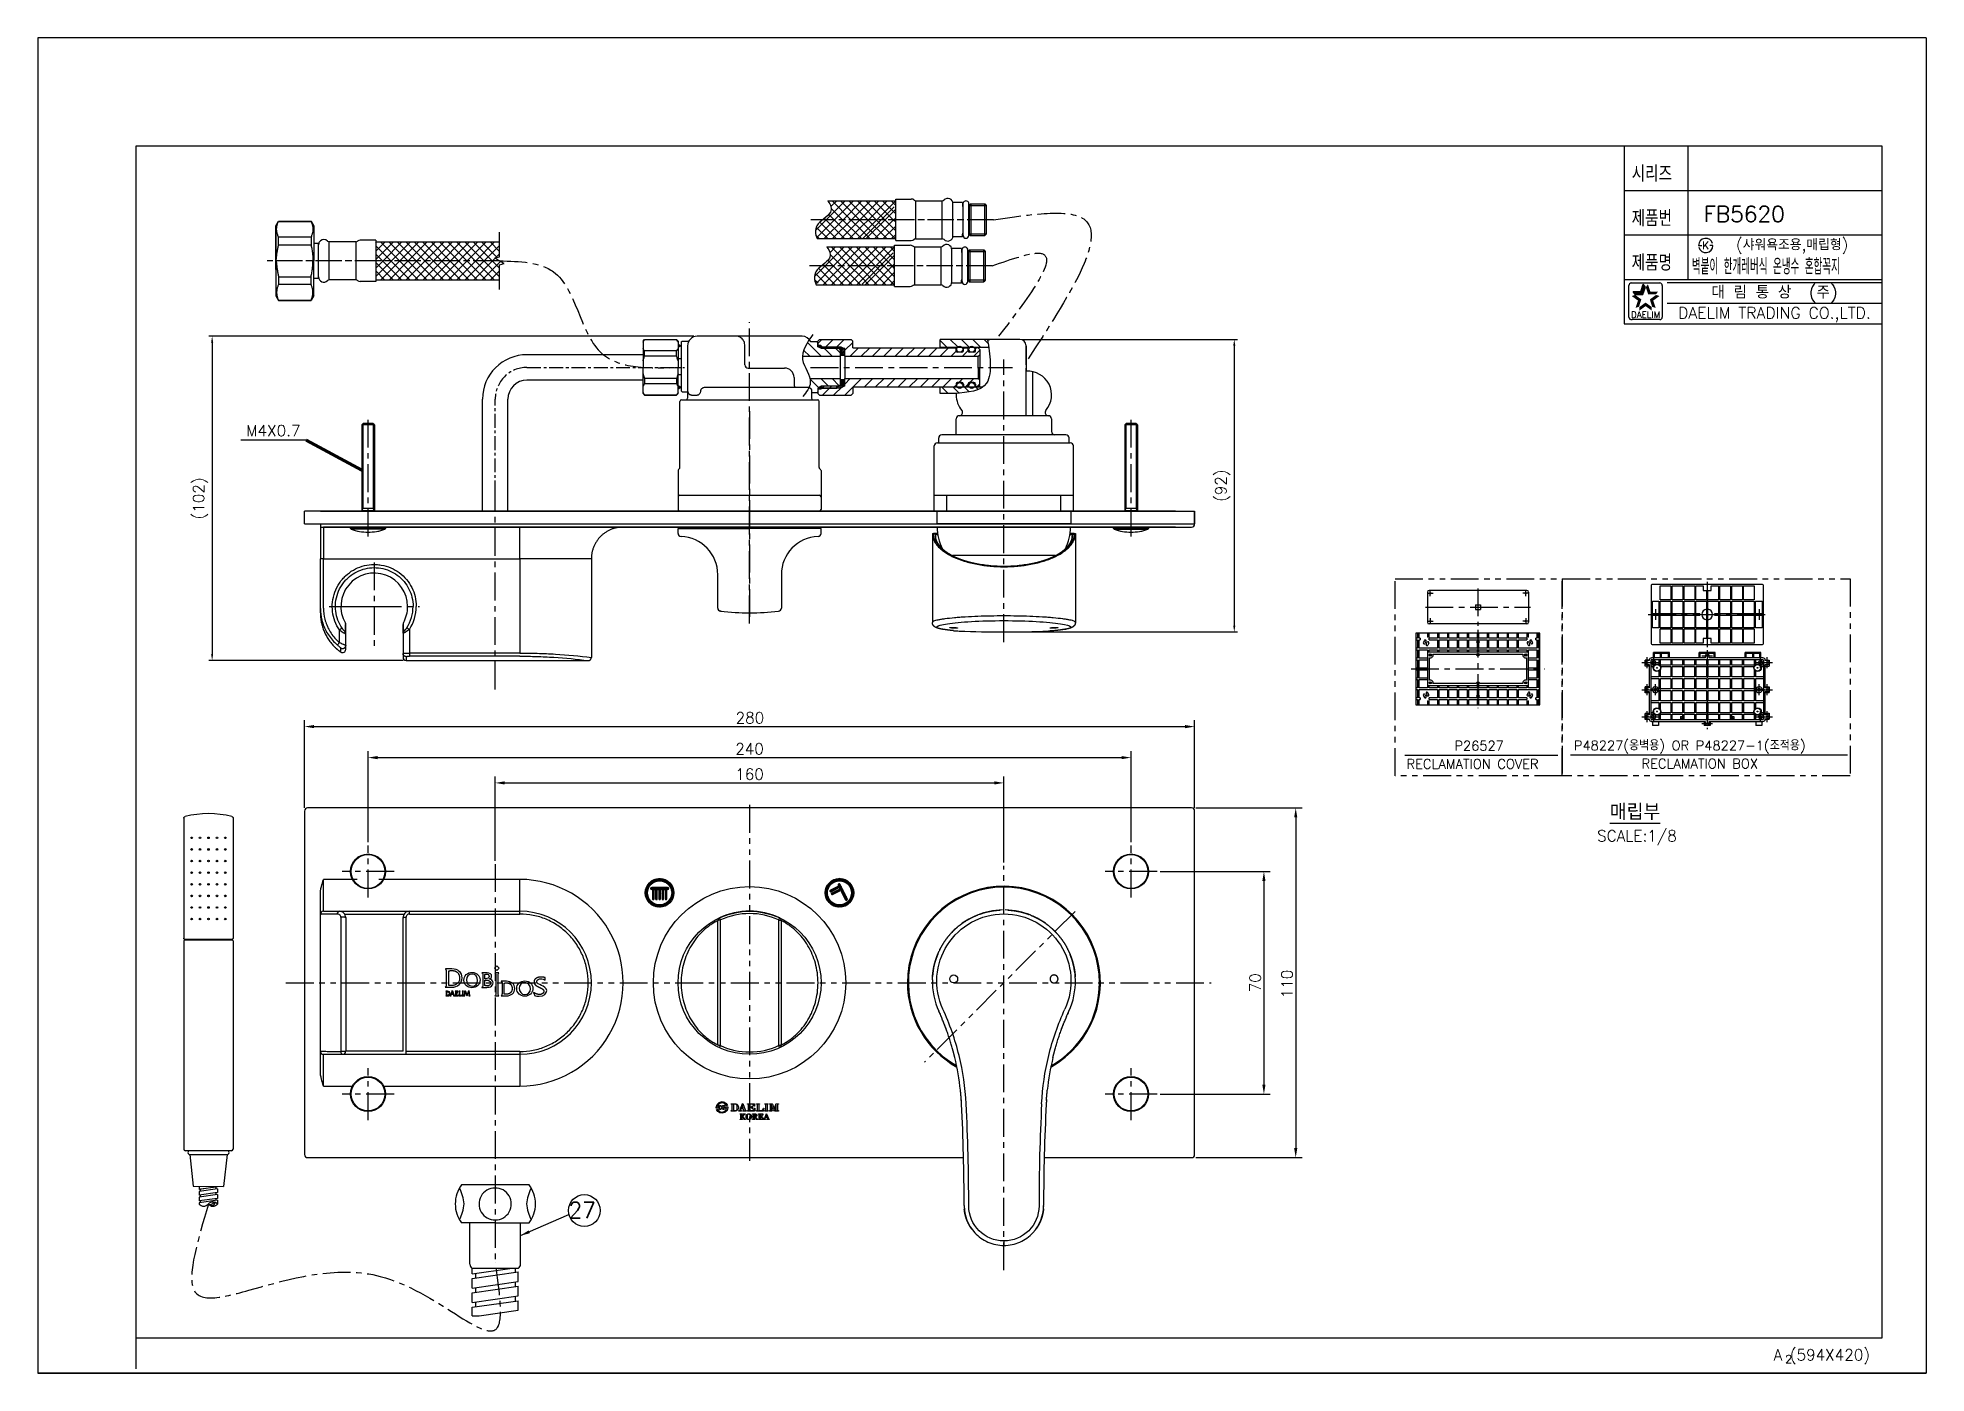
# Model space of a CAD drawing. Extents: x 9929 to 10523, y -4155 to -3735.
import ezdxf
from ezdxf.enums import TextEntityAlignment as Align

# ---------------------------------------------------------------- set-up
doc = ezdxf.new("R2010")
doc.units = 0
doc.header["$LTSCALE"] = 7
doc.header["$MEASUREMENT"] = 0
for name, pattern in [('CENTER', [2, 1.25, -0.25, 0.25, -0.25]), ('CHAIN', [0.3543, 0.2362, -0.0295, 0.0591, -0.0295]), ('HIDDEN', [0.375, 0.25, -0.125]), ('PHANTOM', [2.5, 1.25, -0.25, 0.25, -0.25, 0.25, -0.25])]:
    doc.linetypes.add(name, pattern=pattern)
doc.layers.get('0').update_dxf_attribs({"color": 2, "linetype": 'CONTINUOUS'})
doc.layers.get('Defpoints').update_dxf_attribs({"linetype": 'CONTINUOUS'})
for name, color, linetype in [('02___PRT_ALL_AXES', 7, 'CONTINUOUS'), ('1', 1, 'CENTER'), ('7', 7, 'CONTINUOUS'), ('CENTER', 1, 'CENTER'), ('CL', 1, 'CENTER'), ('D', 2, 'CONTINUOUS'), ('DIM', 2, 'CONTINUOUS'), ('DWG', 7, 'CONTINUOUS'), ('HD', 3, 'HIDDEN'), ('HT', 3, 'CONTINUOUS'), ('PH', 3, 'PHANTOM'), ('PIPBOX', 7, 'CONTINUOUS')]:
    doc.layers.add(name, color=color, linetype=linetype)
doc.styles.add('GHS', font='ROMANS.shx', dxfattribs={"bigfont": 'GHS.shx'})
doc.styles.add('HAN', font='TXT.shx', dxfattribs={"bigfont": 'GHS.shx'})
doc.styles.add('ROMANS', font='romans')
doc.dimstyles.new('ISO-25', dxfattribs={"dimscale": 0, "dimtxt": 3.5, "dimasz": 2, "dimexe": 1, "dimexo": 1, "dimgap": 1, "dimtad": 1, "dimdec": 4, "dimdsep": 46, "dimtxsty": 'GHS', "dimcen": 3, "dimclrd": 256, "dimclre": 256, "dimclrt": 256, "dimadec": 3, "dimazin": 0, "dimtfac": 1, "dimtdec": 4, "dimtmove": 0, "dimatfit": 0, "dimfxl": 0, "dimtvp": 1, "dimtolj": 1, "dimtzin": 0, "dimlwd": -1, "dimlwe": -1, "dimarcsym": 0})
doc.dimstyles.new('STANDARD$7', dxfattribs={"dimscale": 0, "dimtxt": 3.5, "dimasz": 3, "dimexe": 2, "dimexo": 1, "dimgap": 1, "dimtad": 1, "dimdec": 4, "dimdsep": 46, "dimtxsty": 'GHS', "dimcen": 1, "dimclrd": 256, "dimclre": 256, "dimclrt": 256, "dimadec": 4, "dimazin": 2, "dimtfac": 1, "dimtdec": 4, "dimtmove": 0, "dimatfit": 0, "dimfxl": 0, "dimtolj": 1, "dimtzin": 0, "dimlwd": -1, "dimlwe": -1, "dimarcsym": 0})

msp = doc.modelspace()

# ---------------------------------------------------------------- texts
at = {"color": 7, "style": 'GHS'}
msp.add_text('FB5620', height=5, dxfattribs=at).set_placement((10465.29421, -3790.08296), align=Align.MIDDLE)
at = {"style": 'GHS'}
msp.add_text('(샤워욕조용,매립형)', height=3.5, dxfattribs=at).set_placement((10462.72718, -3801.48052))
at = {"style": 'GHS', "width": 0.5}
msp.add_text('벽붙이 한개레버식 온냉수 혼합꼭지', height=5, dxfattribs=at).set_placement((10448.84765, -3809.10049))
at = {"color": 7, "linetype": 'Continuous'}
for s, height, style, p in [('대 림 통 상  (주)', 4, 'GHS', (10474.8137, -3814.9666)), ('DAELIM TRADING CO.,LTD.', 3.6, 'ROMANS', (10474.8137, -3821.73395))]:
    msp.add_text(s, height=height, dxfattribs=dict(at, style=style)).set_placement(p, align=Align.MIDDLE)
at = {"color": 2, "linetype": 'Continuous', "style": 'ROMANS'}
msp.add_text('DAELIM', height=2, dxfattribs=at).set_placement((10434.28085, -3822.72717), align=Align.CENTER)
at = {"color": 7, "style": 'GHS'}
for s, height, p in [('A (594X420)', 3.5, (10474.56721, -4150.63479)), ('2', 2.5, (10478.22089, -4151.46677))]:
    msp.add_text(s, height=height, dxfattribs=at).set_placement(p)
at = {"layer": 'D', "style": 'GHS'}
msp.add_text('M4X0.7', height=3.5, dxfattribs=at).set_placement((10011.18445, -3859.96442), align=Align.RIGHT)
for s, height, p in [('RECLAMATION COVER', 3, (10359.10032, -3964.53963)), ('RECLAMATION BOX', 3, (10433.00518, -3964.44879)), ('SCALE:1/8', 3.5, (10419.05018, -3987.40765))]:
    msp.add_text(s, height=height, dxfattribs=at).set_placement(p)
at = {"layer": 'D', "char_height": 3.5, "attachment_point": 5, "style": 'GHS'}
for s, insert in [('\\A1;240', (10152.43596, -3958.29882)), ('\\A1;160', (10152.43596, -3966.26147))]:
    msp.add_mtext(s, dxfattribs=dict(at, insert=insert))
at = {"layer": 'D', "insert": (10311.47878, -4031.86394), "char_height": 3.5, "attachment_point": 5, "rotation": 90, "style": 'GHS'}
msp.add_mtext('\\A1;70', dxfattribs=at)
at = {"layer": 'DIM', "style": 'GHS', "width": 0.8}
for s, p in [('시리즈', (10429.89372, -3779.93231)), ('제품번', (10429.89372, -3793.93231)), ('제품명', (10429.89372, -3807.93231))]:
    msp.add_text(s, height=5, dxfattribs=at).set_placement(p)
at = {"layer": 'DIM', "insert": (10152.54568, -3948.54418), "char_height": 3.5, "attachment_point": 5, "style": 'GHS'}
msp.add_mtext('\\A1;280', dxfattribs=at)
at = {"layer": 'DIM', "insert": (10321.48116, -4032.25725), "char_height": 3.5, "attachment_point": 5, "rotation": 90, "style": 'GHS'}
msp.add_mtext('\\A1;110', dxfattribs=at)
at = {"layer": 'DWG', "style": 'GHS'}
for s, height, p in [('P26527', 3, (10374.14434, -3958.82591)), ('P48227(옹벽용) OR P48227-1(조적용)', 3, (10411.71723, -3958.73507)), ('%%U매립부', 5, (10423.03374, -3980.65652)), ('27', 5, (10095.49464, -4105.87676))]:
    msp.add_text(s, height=height, dxfattribs=at).set_placement(p)

# ---------------------------------------------------------------- blocks, each defined once
blk = doc.blocks.new('KS')
at = {"layer": 'D'}
for p, q in [((-2.25, 0), (-1.75, 0)), ((-1.75, 0), (-1.25, 0)), ((1.75, 0), (1.25, 0)), ((2.25, 0), (1.75, 0))]:
    blk.add_line(p, q, dxfattribs=at)
for start, end in [(15, 180), (195, 0)]:
    blk.add_arc((0, 0), 2.25, start, end, dxfattribs=at)
at = {"layer": 'D', "style": 'HAN'}
blk.add_text('K', height=2.39, dxfattribs=at).set_placement((0, 0), align=Align.MIDDLE)
blk = doc.blocks.new('*D2')
at = {"layer": 'D'}
for p, q in [((10238.44, -3829.53), (10305.9, -3829.53)), ((10304.9, -3831.53), (10304.9, -3919.53)), ((10233.44, -3921.53), (10305.9, -3921.53))]:
    blk.add_line(p, q, dxfattribs=at)
for points in [[(10304.57, -3831.53), (10305.24, -3831.53), (10304.9, -3829.53)], [(10304.57, -3919.53), (10305.24, -3919.53), (10304.9, -3921.53)]]:
    blk.add_solid(points, dxfattribs=at)
at = {"layer": 'Defpoints', "color": 0}
for p in [(10237.44, -3829.53), (10232.44, -3921.53), (10304.9, -3921.53)]:
    blk.add_point(p, dxfattribs=at)
at = {"layer": 'D', "insert": (10301.24, -3875.53), "char_height": 3.5, "attachment_point": 5, "rotation": 90, "style": 'GHS'}
blk.add_mtext('\\A1;(92)', dxfattribs=at)
blk = doc.blocks.new('*D3')
at = {"layer": 'D'}
for p, q in [((10134.94, -3828.53), (9982.4, -3828.53)), ((9983.4, -3830.53), (9983.4, -3928.53)), ((10043.44, -3930.53), (9982.4, -3930.53))]:
    blk.add_line(p, q, dxfattribs=at)
for points in [[(9983.06, -3830.53), (9983.73, -3830.53), (9983.4, -3828.53)], [(9983.06, -3928.53), (9983.73, -3928.53), (9983.4, -3930.53)]]:
    blk.add_solid(points, dxfattribs=at)
at = {"layer": 'Defpoints', "color": 0}
for p in [(10135.94, -3828.53), (9983.4, -3930.53), (10044.44, -3930.53)]:
    blk.add_point(p, dxfattribs=at)
at = {"layer": 'D', "insert": (9979.73, -3879.53), "char_height": 3.5, "attachment_point": 5, "rotation": 90, "style": 'GHS'}
blk.add_mtext('\\A1;(102)', dxfattribs=at)

# ---------------------------------------------------------------- dimensions: what is measured, and where the dimension line sits
at = {"layer": 'D'}
for base, p1, p2, text, picture, middle in [((9983.39709, -3930.52712), (10135.93596, -3828.52701), (10044.43596, -3930.52712), '(102)', '*D3', (9979.73042, -3879.52707)), ((10304.90479, -3921.52606), (10237.43596, -3829.52701), (10232.43585, -3921.52606), '(92)', '*D2', (10301.23813, -3875.52653))]:
    dim = msp.add_linear_dim(base=base, p1=p1, p2=p2, angle=90, text=text, dimstyle='ISO-25', override={"dimscale": 1, "dimazin": 2}, dxfattribs=at)
    dim.commit()
    dim.dimension.update_dxf_attribs({"geometry": picture, "text_midpoint": middle})

# ---------------------------------------------------------------- hatches: boundary and pattern name
at = {"layer": 'D'}
h = msp.add_hatch(dxfattribs=at)
h.set_pattern_fill('ANSI31', color=256, scale=20, style=0)
h.set_pattern_definition([(45, (-31764.317, 19924.692), (-1.76776695, 1.76776695), [])])
h.paths.add_polyline_path([(10217.39903, -3833.0771), (10217.39903, -3832.4771), (10217.09903, -3832.1771), (10184.89903, -3832.1771), (10184.89903, -3830.0771), (10184.39903, -3829.5771), (10174.39903, -3829.5771), (10173.89903, -3830.0771), (10173.89903, -3831.4271), (10174.89903, -3831.4271), (10175.29894, -3831.82701), (10179.59903, -3831.82701), (10179.59913, -3831.8271), (10180.39903, -3831.8271), (10181.43826, -3832.4271), (10182.39903, -3832.4271), (10182.39903, -3834.8271), (10224.39903, -3834.8271), (10224.89903, -3834.3271), (10224.89903, -3832.6771), (10224.39903, -3832.1771), (10223.79903, -3832.1771), (10223.49903, -3832.4771), (10223.49903, -3833.0771, -0.414213562), (10222.99903, -3833.5771), (10221.69903, -3833.5771, -0.414213562), (10221.19903, -3833.0771), (10221.19903, -3832.4771), (10220.89903, -3832.1771), (10220.19903, -3832.1771), (10219.99903, -3832.1771), (10219.69903, -3832.4771), (10219.69903, -3833.0771, -0.414213562), (10219.19903, -3833.5771), (10217.89903, -3833.5771, -0.414213562)])
h.paths.add_polyline_path([(10224.89903, -3842.32711), (10224.39903, -3841.82711), (10182.39903, -3841.8271), (10182.39903, -3844.2271), (10181.43826, -3844.2271), (10180.39903, -3844.8271), (10179.59914, -3844.82709), (10179.59903, -3844.8272), (10179.59903, -3844.82709), (10175.29913, -3844.82701), (10174.89903, -3845.2271), (10173.89903, -3845.2271), (10173.89903, -3846.57711), (10174.39903, -3847.07711), (10184.39903, -3847.07711), (10184.89903, -3846.57711), (10184.89903, -3844.4771), (10217.09903, -3844.47711), (10217.39903, -3844.17711), (10217.39903, -3843.57711, -0.414213562), (10217.89903, -3843.07711), (10219.19903, -3843.07711, -0.414213562), (10219.69903, -3843.57711), (10219.69903, -3844.17711), (10219.99903, -3844.47711), (10220.89903, -3844.47711), (10221.19903, -3844.17711), (10221.19903, -3843.57711, -0.414213562), (10221.69903, -3843.07711), (10222.99903, -3843.07711, -0.414213562), (10223.49903, -3843.57711), (10223.49903, -3844.17711), (10223.79903, -3844.47711), (10224.39903, -3844.47711), (10224.89903, -3843.97711)])
h.paths.add_polyline_path([(10179.59903, -3844.2271), (10175.89903, -3844.2271), (10175.29913, -3844.82701), (10179.59903, -3844.82701)], flags=16)
h.paths.add_polyline_path([(10180.19894, -3844.2271), (10179.59903, -3844.2271), (10179.59903, -3844.82701)], flags=16)
h.paths.add_polyline_path([(10180.39903, -3844.2271), (10180.19913, -3844.2271), (10179.59914, -3844.82709), (10180.39903, -3844.8271)], flags=16)
h.paths.add_polyline_path([(10181.43826, -3844.2271), (10180.39903, -3844.2271), (10180.39903, -3844.8271)], flags=16)
h.paths.add_polyline_path([(10175.29894, -3831.82701), (10174.79903, -3831.82701), (10174.79903, -3832.42701), (10175.89894, -3832.42701)], flags=16)
h.paths.add_polyline_path([(10179.59903, -3831.8271), (10175.29903, -3831.8271), (10175.89894, -3832.42701), (10179.59903, -3832.42701)], flags=16)
h.paths.add_polyline_path([(10179.59913, -3831.8271), (10179.59903, -3831.8271), (10179.59903, -3832.42701), (10180.19903, -3832.42701)], flags=16)
h.paths.add_polyline_path([(10180.39903, -3831.8271), (10179.59913, -3831.8271), (10180.19913, -3832.4271), (10180.39903, -3832.4271)], flags=16)
h.paths.add_polyline_path([(10180.39903, -3831.8271), (10180.39903, -3832.4271), (10181.43826, -3832.4271)], flags=16)
h = msp.add_hatch(dxfattribs=at)
h.set_pattern_fill('ANSI31', color=256, scale=20, angle=90, style=0)
h.set_pattern_definition([(135, (-31764.317, 19924.692), (-1.76776695, -1.76776695), [])])
edge = h.paths.add_edge_path()
edge.add_spline(control_points=[(10227.6707, -3832.0771), (10227.56311, -3831.34672), (10227.44377, -3830.62546), (10227.31984, -3829.90778)], knot_values=[1.441756395, 1.441756395, 1.441756395, 1.441756395, 3.685106869, 3.685106869, 3.685106869, 3.685106869], degree=3, periodic=0)
edge.add_spline(control_points=[(10227.31984, -3829.90778), (10227.2979, -3829.78075), (10227.27582, -3829.65384), (10227.25364, -3829.52701)], knot_values=[1.044700494, 1.044700494, 1.044700494, 1.044700494, 1.441756395, 1.441756395, 1.441756395, 1.441756395], degree=3, periodic=0)
edge.add_line((10227.25364, -3829.52701), (10212.43596, -3829.52701))
edge.add_line((10212.43596, -3829.52701), (10212.43596, -3832.0771))
edge.add_line((10212.43596, -3832.0771), (10217.77444, -3832.0771))
edge.add_arc((10218.54903, -3832.6271), 0.95, 35.37654015, 144.62345985, ccw=False)
edge.add_line((10219.32363, -3832.0771), (10221.57444, -3832.0771))
edge.add_arc((10222.34903, -3832.6271), 0.95, 35.37654015, 144.62345985, ccw=False)
edge.add_line((10223.12363, -3832.0771), (10227.6707, -3832.0771))
edge = h.paths.add_edge_path()
edge.add_spline(control_points=[(10216.93596, -3846.52701), (10220.28544, -3846.27858), (10223.63491, -3846.03014), (10225.71806, -3844.5771)], knot_values=[16.993310877, 16.993310877, 16.993310877, 16.993310877, 25.493672675, 25.493672675, 25.493672675, 25.493672675], degree=3, periodic=0)
edge.add_line((10225.71806, -3844.5771), (10223.12363, -3844.5771))
edge.add_arc((10222.34903, -3844.02711), 0.95, 215.37632814, 324.62367186, ccw=False)
edge.add_line((10221.57443, -3844.5771), (10219.32363, -3844.5771))
edge.add_arc((10218.54903, -3844.02711), 0.95, 215.37634744, 324.62365256, ccw=False)
edge.add_line((10217.77444, -3844.5771), (10212.43596, -3844.5771))
edge.add_line((10212.43596, -3844.5771), (10212.43596, -3846.52701))
edge.add_line((10212.43596, -3846.52701), (10216.93596, -3846.52701))
h = msp.add_hatch(dxfattribs=at)
h.set_pattern_fill('ANSI31', color=256, scale=3, style=0)
h.set_pattern_definition([(45, (-31505.80227, 10361.49665), (-0.265165043, 0.265165043), [])])
h.paths.add_polyline_path([(10182.39903, -3832.5271), (10180.89903, -3832.5271), (10180.89903, -3834.5271), (10182.39903, -3834.5271)])
h.paths.add_polyline_path([(10182.39903, -3842.1271), (10180.89903, -3842.1271), (10180.89903, -3842.19999), (10180.89903, -3844.1271), (10182.39903, -3844.1271)])
at = {"layer": 'DIM'}
h = msp.add_hatch(dxfattribs=at)
h.set_pattern_fill('ANSI31', color=256, style=0)
h.set_pattern_definition([(135, (53236.72784, 20667.99953), (0.08838834765, 0.08838834765), [])])
edge = h.paths.add_edge_path(flags=17)
edge.add_arc((10124.15169, -4003.57972), 3.8, 0, 360)
edge = h.paths.add_edge_path()
edge.add_arc((10124.15169, -4003.57972), 4.5, 0, 360)
edge = h.paths.add_edge_path(flags=16)
edge.add_arc((10121.66941, -4002.22854), 0.35, 90, 270)
edge.add_line((10121.66941, -4002.57854), (10126.651, -4002.57854))
edge.add_arc((10126.651, -4002.22854), 0.35, 270, 450)
edge.add_line((10126.651, -4001.87854), (10121.66941, -4001.87854))
edge = h.paths.add_edge_path(flags=16)
edge.add_line((10123.90169, -4002.85986), (10123.90169, -4005.45814))
edge.add_arc((10124.15169, -4005.45814), 0.25, 180, 360)
edge.add_line((10124.40169, -4005.45814), (10124.40169, -4002.85986))
edge.add_line((10124.40169, -4002.85986), (10123.90169, -4002.85986))
edge = h.paths.add_edge_path(flags=16)
edge.add_line((10122.90169, -4002.85986), (10122.90169, -4005.45814))
edge.add_arc((10123.15169, -4005.45814), 0.25, 180, 360)
edge.add_line((10123.40169, -4005.45814), (10123.40169, -4002.85986))
edge.add_line((10123.40169, -4002.85986), (10122.90169, -4002.85986))
edge = h.paths.add_edge_path(flags=16)
edge.add_line((10121.90169, -4002.85986), (10121.90169, -4005.45814))
edge.add_arc((10122.15169, -4005.45814), 0.25, 180, 360)
edge.add_line((10122.40169, -4005.45814), (10122.40169, -4002.85986))
edge.add_line((10122.40169, -4002.85986), (10121.90169, -4002.85986))
edge = h.paths.add_edge_path(flags=16)
edge.add_line((10124.90169, -4002.85986), (10124.90169, -4005.45814))
edge.add_arc((10125.15169, -4005.45814), 0.25, 180, 360)
edge.add_line((10125.40169, -4005.45814), (10125.40169, -4002.85986))
edge.add_line((10125.40169, -4002.85986), (10124.90169, -4002.85986))
edge = h.paths.add_edge_path(flags=16)
edge.add_line((10125.90169, -4002.85986), (10125.90169, -4005.45814))
edge.add_arc((10126.15169, -4005.45814), 0.25, 180, 360)
edge.add_line((10126.40169, -4005.45814), (10126.40169, -4002.85986))
edge.add_line((10126.40169, -4002.85986), (10125.90169, -4002.85986))
h = msp.add_hatch(dxfattribs=at)
h.set_pattern_fill('ANSI31', color=256, style=0)
h.set_pattern_definition([(135, (53236.72784, 20667.99953), (0.08838834765, 0.08838834765), [])])
edge = h.paths.add_edge_path(flags=17)
edge.add_arc((10180.72026, -4003.57969), 3.8, 0, 360)
edge = h.paths.add_edge_path()
edge.add_arc((10180.72026, -4003.57969), 4.5, 0, 360)
edge = h.paths.add_edge_path(flags=16)
edge.add_line((10180.17277, -4001.59966), (10177.8501, -4002.76424))
edge.add_arc((10177.96216, -4002.98772), 0.25, 116.62912129, 296.62912129)
edge.add_line((10178.07421, -4003.2112), (10180.39687, -4002.04662))
edge.add_line((10180.39687, -4002.04662), (10180.17277, -4001.59966))
edge = h.paths.add_edge_path(flags=16)
edge.add_line((10180.62098, -4002.49359), (10178.29832, -4003.65817))
edge.add_arc((10178.41037, -4003.88165), 0.25, 116.62912129, 296.62912129)
edge.add_line((10178.52242, -4004.10513), (10180.84509, -4002.94055))
edge.add_line((10180.84509, -4002.94055), (10180.62098, -4002.49359))
edge = h.paths.add_edge_path(flags=16)
edge.add_arc((10180.63301, -4001.10905), 0.35, 26.62912129, 206.62912129)
edge.add_line((10180.32014, -4001.26593), (10182.55295, -4005.71909))
edge.add_arc((10182.86583, -4005.56222), 0.35, 206.62912129, 386.62912129)
edge.add_line((10183.1787, -4005.40535), (10180.94589, -4000.95218))

# ---------------------------------------------------------------- linework, layer by layer
for p, q in [((10522.55336, -3734.6617), (9928.55336, -3734.6617)), ((9928.55336, -3734.6617), (9928.55336, -4154.6617)), ((10522.55336, -3734.6617), (10522.55336, -4154.6617)), ((10522.55336, -3734.6617), (10522.55336, -4154.6617)), ((9928.55336, -4154.6617), (10522.55336, -4154.6617)), ((10522.55336, -4154.6617), (9928.55336, -4154.6617))]:
    msp.add_line(p, q)
at = {"color": 4}
for p, q in [((9959.55336, -3768.6617), (10508.55336, -3768.6617)), ((9959.55336, -4153.28313), (9959.55336, -3768.6617)), ((10508.55336, -3768.6617), (10508.55336, -4143.6617)), ((10508.55336, -4143.6617), (9959.55336, -4143.6617))]:
    msp.add_line(p, q, dxfattribs=at)
at = {"color": 7}
for p, q in [((10427.55336, -3768.6617), (10427.55336, -3824.6617)), ((10447.55336, -3768.6617), (10447.55336, -3810.6617)), ((10427.55336, -3782.6617), (10508.55336, -3782.6617)), ((10427.55336, -3796.6617), (10508.55336, -3796.6617)), ((10427.55336, -3810.6617), (10508.55336, -3810.6617)), ((10427.55336, -3824.6617), (10508.55336, -3824.6617))]:
    msp.add_line(p, q, dxfattribs=at)
at = {"color": 2, "linetype": 'Continuous'}
for p, q in [((10429.03085, -3822.52717), (10429.03085, -3812.52717)), ((10429.78085, -3811.77717), (10438.78085, -3811.77717)), ((10439.53085, -3812.52717), (10439.53085, -3822.52717)), ((10441.05336, -3811.6617), (10508.55336, -3811.6617)), ((10441.05336, -3818.1617), (10508.55336, -3818.1617)), ((10438.78085, -3823.27717), (10430.03085, -3823.27717)), ((10143.46979, -3915.04009), (10142.93432, -3914.89662))]:
    msp.add_line(p, q, dxfattribs=at)
at = {"color": 2}
for p, q in [((10432.7925, -3814.47863), (10433.54187, -3812.17231)), ((10433.4576, -3815.39406), (10434.20697, -3813.08774)), ((10434.20697, -3813.08774), (10433.54187, -3812.17231)), ((10430.36749, -3814.47863), (10432.7925, -3814.47863)), ((10431.03259, -3815.39406), (10430.36749, -3814.47863)), ((10431.03259, -3815.39406), (10433.4576, -3815.39406))]:
    msp.add_line(p, q, dxfattribs=at)
at = {"color": 7, "linetype": 'Continuous'}
for p, q in [((10118.93596, -3830.07701), (10119.43596, -3829.57701)), ((10118.93596, -3830.07701), (10118.93596, -3838.32701)), ((10119.43596, -3829.57701), (10129.43596, -3829.57701)), ((10119.43596, -3829.63386), (10119.43596, -3829.57701)), ((10129.43596, -3829.63386), (10119.43596, -3829.63386)), ((10129.43596, -3829.57701), (10129.43596, -3829.63386)), ((10129.43596, -3829.57701), (10129.93596, -3830.07701)), ((10129.93596, -3830.07701), (10129.93596, -3838.32701)), ((10130.93596, -3830.32701), (10131.23596, -3830.02701)), ((10130.93596, -3830.32701), (10130.93596, -3845.72701)), ((10131.23596, -3830.02701), (10133.33788, -3830.02701)), ((10173.59903, -3830.32701), (10171.6855, -3830.32701)), ((10173.89903, -3830.62701), (10173.59903, -3830.32701)), ((10173.89903, -3830.0771), (10174.39903, -3829.5771)), ((10173.89903, -3831.82701), (10173.89903, -3830.0771)), ((10173.89903, -3830.62701), (10173.89903, -3831.82701)), ((10174.39903, -3829.5771), (10184.39903, -3829.5771)), ((10184.39903, -3829.5771), (10184.89903, -3830.0771)), ((10184.89903, -3832.1771), (10184.89903, -3830.0771)), ((10129.43596, -3833.171), (10119.43596, -3833.171)), ((10119.43596, -3834.78265), (10119.43596, -3833.171)), ((10129.43596, -3834.78265), (10119.43596, -3834.78265)), ((10129.43596, -3834.78265), (10129.43596, -3833.171)), ((10129.93596, -3831.52701), (10130.93596, -3831.52701)), ((10129.93596, -3835.52701), (10130.93596, -3835.52701)), ((10174.89903, -3831.82701), (10173.89903, -3831.82701)), ((10175.89903, -3832.4271), (10174.89903, -3831.4271)), ((10182.39903, -3832.4271), (10176.19903, -3832.4271)), ((10182.39903, -3834.8271), (10182.39903, -3832.4271)), ((10118.93596, -3846.57702), (10118.93596, -3838.32701)), ((10129.43596, -3841.87137), (10119.43596, -3841.87137)), ((10119.43596, -3841.87137), (10119.43596, -3843.48303)), ((10129.43596, -3841.87137), (10129.43596, -3843.48303)), ((10129.93596, -3846.57702), (10129.93596, -3838.32701)), ((10129.93596, -3840.52701), (10130.93596, -3840.52701)), ((10118.93596, -3846.57702), (10119.43596, -3847.07702)), ((10129.43596, -3843.48303), (10119.43596, -3843.48303)), ((10129.43596, -3847.02016), (10119.43596, -3847.02016)), ((10119.43596, -3847.02016), (10119.43596, -3847.07702)), ((10119.43596, -3847.07702), (10129.43596, -3847.07702)), ((10129.43596, -3847.07702), (10129.93596, -3846.57702)), ((10129.43596, -3847.07702), (10129.43596, -3847.02016)), ((10129.93596, -3844.52701), (10130.93596, -3844.52701)), ((10130.93596, -3845.72701), (10131.23596, -3846.02701)), ((10131.23596, -3846.02701), (10132.93596, -3846.02701)), ((10173.59903, -3846.32701), (10171.93589, -3846.32701)), ((10172.93596, -3848.52701), (10173.93596, -3848.52701)), ((10173.89903, -3846.02701), (10173.59903, -3846.32701)), ((10174.89903, -3844.82701), (10173.89903, -3844.82701)), ((10173.89903, -3844.82701), (10173.89903, -3846.02701)), ((10173.89903, -3844.8272), (10173.89903, -3846.57711)), ((10173.89903, -3846.57711), (10174.39903, -3847.07711)), ((10174.39903, -3847.07711), (10184.39903, -3847.07711)), ((10175.89903, -3844.2271), (10174.89903, -3845.2271)), ((10182.39903, -3844.2271), (10175.89903, -3844.2271)), ((10184.39903, -3847.07711), (10184.89903, -3846.57711)), ((10184.89903, -3844.4771), (10184.89903, -3846.57711)), ((10129.93596, -3890.53663), (10129.93596, -3889.02701)), ((10174.93596, -3890.53663), (10174.93596, -3889.02701)), ((10277.93596, -3888.96976), (10277.93596, -3888.52701)), ((10142.43596, -3914.03161), (10142.43596, -3903.52701)), ((10162.43596, -3903.52701), (10162.43596, -3914.03161)), ((10012.43596, -3977.86394), (10012.43596, -4085.86394)), ((10291.43602, -3976.86394), (10013.43596, -3976.86394)), ((10292.43596, -4085.86394), (10292.43596, -3977.86394)), ((9974.49777, -3980.07262), (9974.49777, -4017.86785)), ((9989.99486, -3980.07262), (9989.99486, -4017.86785)), ((10018.43596, -4009.36394), (10018.43596, -3999.36394)), ((10080.18598, -4010.23831), (10080.18599, -3999.36399)), ((10017.43596, -4059.78077), (10017.43596, -4003.94691)), ((10018.43596, -4009.36394), (10080.18598, -4009.36399)), ((10045.43596, -4010.23828), (10045.43596, -4009.36396)), ((10023.86179, -4011.26472), (10023.86177, -4053.46796)), ((10025.11111, -4010.27926), (10043.7718, -4010.27926)), ((10025.43596, -4011.36395), (10025.43596, -4053.36394)), ((10043.43596, -4053.36394), (10043.43596, -4011.36396)), ((10044.43596, -4054.36394), (10044.43596, -4011.24412)), ((10045.43596, -4010.23828), (10080.18598, -4010.23831)), ((9974.49632, -4018.66785), (9974.49632, -4084.16785)), ((9974.74632, -4018.11785), (9989.74482, -4018.11785)), ((9974.74632, -4018.11785), (9974.74632, -4018.41785)), ((9989.74632, -4018.41785), (9974.74632, -4018.41785)), ((9989.74632, -4018.11785), (9989.74632, -4018.41785)), ((9989.99632, -4018.66785), (9989.99632, -4084.16785)), ((10018.43596, -4054.36394), (10080.18598, -4054.36394)), ((10018.43596, -4064.36394), (10018.43596, -4054.36394)), ((10043.43596, -4053.36394), (10025.43596, -4053.36394)), ((10080.18598, -4053.48962), (10044.43596, -4053.48962)), ((10080.18598, -4053.48962), (10080.18598, -4064.36394)), ((9989.49632, -4084.66785), (9974.99632, -4084.66785)), ((9976.39507, -4085.89285), (9988.09757, -4085.89285)), ((10013.43596, -4086.86394), (10219.7539, -4086.86394)), ((10245.11799, -4086.86394), (10291.43596, -4086.86394))]:
    msp.add_line(p, q, dxfattribs=at)
at = {"color": 1, "linetype": 'CENTER'}
msp.add_line((10381.563, -3907.85126), (10381.563, -3919.61388), dxfattribs=at)
at = {"color": 7, "linetype": 'Continuous', "lineweight": -3}
msp.add_line((10063.13329, -4095.41088), (10062.00579, -4095.41088), dxfattribs=at)
at = {"color": 7, "linetype": 'Continuous'}
for centre, radius in [((9976.94632, -3986.28618), 0.25), ((9976.94632, -3989.93618), 0.25), ((9979.59632, -3986.28618), 0.25), ((9979.59632, -3989.93618), 0.25), ((9982.24632, -3986.28618), 0.25), ((9982.24632, -3989.93618), 0.25), ((9984.89632, -3986.28618), 0.25), ((9984.89632, -3989.93618), 0.25), ((9987.54632, -3986.28618), 0.25), ((9987.54632, -3989.93618), 0.25), ((10032.43596, -3996.86394), 5.5), ((10032.43596, -3996.86394), 5.30506), ((10272.43596, -3996.86394), 5.5), ((10272.43597, -3996.86394), 5.30506), ((9976.94632, -3993.58618), 0.25), ((9976.94632, -3997.23618), 0.25), ((9979.59632, -3993.58618), 0.25), ((9979.59632, -3997.23618), 0.25), ((9982.24632, -3993.58618), 0.25), ((9982.24632, -3997.23618), 0.25), ((9984.89632, -3993.58618), 0.25), ((9984.89632, -3997.23618), 0.25), ((9987.54632, -3993.58618), 0.25), ((9987.54632, -3997.23618), 0.25), ((9976.94632, -4000.88618), 0.25), ((9979.59632, -4000.88618), 0.25), ((9982.24632, -4000.88618), 0.25), ((9984.89632, -4000.88618), 0.25), ((9987.54632, -4000.88618), 0.25), ((9976.94632, -4004.53618), 0.25), ((9976.94632, -4008.18618), 0.25), ((9979.59632, -4004.53618), 0.25), ((9979.59632, -4008.18618), 0.25), ((9982.24632, -4004.53618), 0.25), ((9982.24632, -4008.18618), 0.25), ((9984.89632, -4004.53618), 0.25), ((9984.89632, -4008.18618), 0.25), ((9987.54632, -4004.53618), 0.25), ((9987.54632, -4008.18618), 0.25), ((9976.94632, -4011.83618), 0.25), ((9979.59632, -4011.83618), 0.25), ((9982.24632, -4011.83618), 0.25), ((9984.89632, -4011.83618), 0.25), ((9987.54632, -4011.83618), 0.25), ((10032.43596, -4066.86394), 5.5), ((10032.43596, -4066.86394), 5.30506), ((10272.43596, -4066.86394), 5.5), ((10272.43596, -4066.86394), 5.30506)]:
    msp.add_circle(centre, radius, dxfattribs=at)
at = {"color": 2, "linetype": 'Continuous'}
for centre, radius, start, end in [((10429.78085, -3812.52717), 0.75, 90, 180), ((10438.78085, -3812.52717), 0.75, 0, 90), ((10429.90585, -3822.40217), 0.88388, 188.13010235, 278.13010235), ((10438.78085, -3822.52717), 0.75, 270, 0)]:
    msp.add_arc(centre, radius, start, end, dxfattribs=at)
at = {"color": 7, "linetype": 'Continuous'}
for centre, radius, start, end in [((10130.93596, -3890.53662), 1, 180.00033508, 267.79551729), ((10173.93595, -3890.53663), 1, 272.20439426, 359.99982566), ((10277.63596, -3888.96976), 0.3, 288.72266454, 0), ((10130.43596, -3903.52701), 12, 0, 87.79575299), ((10174.43596, -3903.52701), 12, 92.20424704, 180), ((10143.43596, -3914.03161), 1, 180.0000079, 263.6987432), ((10161.43596, -3914.03161), 1, 276.3012568, 359.99999218), ((10152.43596, -3832.52701), 83, 263.69874414, 276.30125586), ((9982.24632, -4008.66785), 29.99962, 75.77591303, 104.22408697), ((10013.43596, -3977.86394), 1, 90, 180), ((10291.43596, -3977.86394), 1, 0, 90), ((10080.18604, -4031.86396), 32.49998, 269.99990012, 90.00060035), ((10018.43596, -4010.36394), 1, 89.99995263, 180.0000001), ((10023.43596, -4011.36394), 2, 359.99970642, 89.99998325), ((10045.43596, -4011.36396), 2, 89.99995242, 180.00001172), ((10080.18598, -4031.86396), 22.49997, 270, 90), ((9974.74632, -4018.66785), 0.25, 90, 180), ((9989.74632, -4018.66785), 0.25, 0, 90), ((10018.43596, -4053.36394), 1, 179.99999995, 270), ((10024.43596, -4053.36394), 1, 269.9991992, 359.9999979), ((9974.99632, -4084.16785), 0.5, 180, 270), ((9976.39507, -4085.28035), 0.6125, 90, 270), ((9988.09757, -4085.28035), 0.6125, 270, 90), ((9989.49632, -4084.16785), 0.5, 270, 0), ((10013.43596, -4085.86394), 1, 180, 270), ((10291.43596, -4085.86394), 1, 270, 0)]:
    msp.add_arc(centre, radius, start, end, dxfattribs=at)
for points in [[(10118.93596, -3830.39103), (10119.0722, -3830.15537), (10119.2385, -3829.89752), (10119.43596, -3829.63386)], [(10129.93596, -3830.39103), (10129.79972, -3830.15537), (10129.63342, -3829.89752), (10129.43596, -3829.63386)], [(10119.43596, -3833.171), (10119.23822, -3832.90695), (10119.07198, -3832.64911), (10118.93596, -3832.4066)], [(10118.93596, -3836.31144), (10119.0722, -3835.77317), (10119.2385, -3835.25745), (10119.43596, -3834.78265)], [(10129.43596, -3833.171), (10129.63369, -3832.90695), (10129.79993, -3832.64911), (10129.93596, -3832.4066)], [(10129.93596, -3836.31144), (10129.79972, -3835.77317), (10129.63342, -3835.25745), (10129.43596, -3834.78265)], [(10118.93596, -3840.34258), (10119.0722, -3840.88086), (10119.2385, -3841.39657), (10119.43596, -3841.87137)], [(10129.93596, -3840.34258), (10129.79972, -3840.88086), (10129.63342, -3841.39657), (10129.43596, -3841.87137)], [(10119.43596, -3843.48303), (10119.23822, -3843.74707), (10119.07198, -3844.00491), (10118.93596, -3844.24742)], [(10118.93596, -3846.26299), (10119.0722, -3846.49865), (10119.2385, -3846.7565), (10119.43596, -3847.02016)], [(10129.43596, -3843.48303), (10129.63369, -3843.74707), (10129.79993, -3844.00491), (10129.93596, -3844.24742)], [(10129.93596, -3846.26299), (10129.79972, -3846.49865), (10129.63342, -3846.7565), (10129.43596, -3847.02016)], [(9974.50099, -3980.01616), (9974.52508, -3979.90964), (9974.60315, -3979.7656), (9974.72373, -3979.65443), (9974.77069, -3979.62722)], [(9974.77069, -3979.62722), (9974.87496, -3979.58795)], [(9989.61767, -3979.58795), (9989.67157, -3979.60493)], [(9989.67157, -3979.60493), (9989.76891, -3979.65443), (9989.88948, -3979.7656), (9989.96755, -3979.90964), (9989.99164, -3980.01616)], [(9974.49777, -3980.07262), (9974.50099, -3980.01616)], [(9989.99164, -3980.01616), (9989.99486, -3980.07262)], [(9974.50001, -4017.90109), (9974.49777, -4017.86785)], [(9974.71464, -4018.11562), (9974.65279, -4018.0991), (9974.57117, -4018.04479), (9974.51661, -4017.96305), (9974.50001, -4017.90109)], [(9974.74782, -4018.11785), (9974.71464, -4018.11562)], [(9989.80965, -4018.10927), (9989.74482, -4018.11785)], [(9989.99262, -4017.90109), (9989.97603, -4017.96305), (9989.92147, -4018.04479), (9989.83984, -4018.0991), (9989.80965, -4018.10927)], [(9989.99486, -4017.86785), (9989.99262, -4017.90109)]]:
    msp.add_spline(points, degree=3, dxfattribs=at)
for points, knots in [([(10017.43596, -4003.94691), (10017.43596, -4003.55477), (10017.5138, -4002.77036), (10017.8421, -4001.23468), (10018.20016, -4000.11166), (10018.43822, -3999.36396)], [0, 0, 0, 0, 0.249908929, 0.499928485, 1, 1, 1, 1]), ([(10022.7931, -4010.26582), (10022.80068, -4010.14685), (10022.8413, -4009.92038), (10022.97888, -4009.62672), (10023.18015, -4009.41909), (10023.35529, -4009.36394), (10023.43596, -4009.36394)], [0, 0, 0, 0, 0.29743576, 0.567321194, 0.798741688, 1, 1, 1, 1]), ([(10022.13297, -4010.27048), (10021.78088, -4010.27298), (10021.11615, -4010.27867), (10020.18172, -4010.28894), (10019.37506, -4010.2997), (10018.78661, -4010.30937), (10018.38555, -4010.31754), (10018.13875, -4010.3235), (10017.92893, -4010.32972), (10017.75643, -4010.33626), (10017.62223, -4010.34317), (10017.53342, -4010.34922), (10017.48283, -4010.35438), (10017.4573, -4010.35747), (10017.445, -4010.36044), (10017.43577, -4010.36255), (10017.43577, -4010.36445)], [0, 0, 0, 0, 0.224748971, 0.424318579, 0.596493872, 0.739693325, 0.799982667, 0.852549293, 0.897264354, 0.934000672, 0.962664152, 0.983214461, 0.990438494, 0.995626767, 0.99878769, 1, 1, 1, 1]), ([(10022.79062, -4010.2664), (10022.73477, -4010.2667), (10022.51555, -4010.26791), (10022.29633, -4010.26932), (10022.13297, -4010.27048)], [0, 0, 0, 0, 0.254784462, 1, 1, 1, 1]), ([(10023.86179, -4011.26472), (10023.86194, -4011.11319), (10023.78834, -4010.81898), (10023.51306, -4010.49123), (10023.16392, -4010.30395), (10022.91261, -4010.26922), (10022.79062, -4010.2664)], [0, 0, 0, 0, 0.28119529, 0.53716473, 0.773558336, 1, 1, 1, 1]), ([(10025.43596, -4011.36393), (10025.43594, -4011.3475), (10025.37317, -4011.31811), (10025.27583, -4011.2963), (10025.10282, -4011.27106), (10024.88897, -4011.25416), (10024.63888, -4011.24332), (10024.29396, -4011.2406), (10024.03368, -4011.24984), (10023.86458, -4011.26416)], [0, 0, 0, 0, 0.030977166, 0.101280868, 0.209711815, 0.349255345, 0.509837016, 0.680084805, 1, 1, 1, 1]), ([(10043.43601, -4011.36395), (10043.43603, -4011.35386), (10043.46545, -4011.33156), (10043.52154, -4011.31463), (10043.61494, -4011.29394), (10043.79438, -4011.26964), (10044.0724, -4011.24931), (10044.30833, -4011.24413), (10044.43594, -4011.24413)], [0, 0, 0, 0, 0.029682408, 0.089629439, 0.182500003, 0.305577143, 0.624650162, 1, 1, 1, 1]), ([(10045.43596, -4010.23829), (10045.30509, -4010.24023), (10045.04057, -4010.29037), (10044.70854, -4010.51704), (10044.48631, -4010.85095), (10044.43828, -4011.11411), (10044.43596, -4011.24412)], [0, 0, 0, 0, 0.250845348, 0.501161001, 0.750776485, 1, 1, 1, 1]), ([(10080.18598, -4053.48962), (10081.59624, -4053.48864), (10084.42396, -4053.20919), (10088.49186, -4051.96211), (10092.23529, -4049.94269), (10095.50933, -4047.23106), (10098.19213, -4043.93343), (10100.18388, -4040.17582), (10101.40997, -4036.10095), (10101.82396, -4031.86405), (10101.41001, -4027.62716), (10100.18395, -4023.55231), (10098.19226, -4019.7947), (10095.50951, -4016.49704), (10092.23546, -4013.78538), (10088.49201, -4011.76583), (10084.42403, -4010.51883), (10081.59626, -4010.23913), (10080.18598, -4010.23829)], [0, 0, 0, 0, 0.062554672, 0.125076035, 0.18755107, 0.249992555, 0.312436868, 0.374915537, 0.437440955, 0.499998769, 0.562556401, 0.625081296, 0.687559406, 0.75000357, 0.812445613, 0.874921597, 0.93744436, 1, 1, 1, 1]), ([(10017.43577, -4053.36338), (10017.43577, -4053.36596), (10017.44893, -4053.36816), (10017.46575, -4053.37219), (10017.50157, -4053.37577), (10017.57211, -4053.38212), (10017.69617, -4053.38908), (10017.88328, -4053.39668), (10018.1235, -4053.4038), (10018.4152, -4053.41077), (10018.75771, -4053.41771), (10019.31219, -4053.42746), (10020.12178, -4053.43859), (10021.22496, -4053.44964), (10022.49162, -4053.46013), (10023.38892, -4053.46573), (10023.86177, -4053.46796)], [0, 0, 0, 0, 0.001202066, 0.00441384, 0.009699852, 0.017065484, 0.038025469, 0.067255225, 0.104654621, 0.150094932, 0.203442306, 0.26451028, 0.408889723, 0.581267021, 0.779337273, 1, 1, 1, 1]), ([(10025.43596, -4053.36394), (10025.43596, -4053.36948), (10025.42198, -4053.38252), (10025.37737, -4053.4093), (10025.27119, -4053.43865), (10025.10444, -4053.46041), (10024.7975, -4053.48643), (10024.37855, -4053.49784), (10024.03354, -4053.48168), (10023.86453, -4053.46852)], [0, 0, 0, 0, 0.010420957, 0.031062579, 0.102315268, 0.21086122, 0.350402669, 0.680801323, 1, 1, 1, 1]), ([(10023.86453, -4053.46852), (10023.86778, -4053.58663), (10023.90943, -4053.80913), (10024.02828, -4054.09858), (10024.2039, -4054.30575), (10024.36381, -4054.36392), (10024.43596, -4054.36394)], [0, 0, 0, 0, 0.308814174, 0.584088364, 0.811429498, 1, 1, 1, 1]), ([(10018.43571, -4064.36394), (10018.19922, -4063.61585), (10017.84275, -4062.49259), (10017.5137, -4060.95726), (10017.43603, -4060.17289), (10017.43603, -4059.78077)], [0, 0, 0, 0, 0.500065471, 0.750078796, 1, 1, 1, 1])]:
    msp.add_open_spline(points, degree=3, knots=knots, dxfattribs=at)
at = {"color": 2}
for points in [[(10432.7925, -3814.47863), (10433.4576, -3815.39406), (10433.54187, -3812.17231), (10434.20697, -3813.08774)], [(10435.01983, -3812.17231), (10434.35473, -3813.08774), (10435.7692, -3814.47863), (10435.1041, -3815.39406)], [(10431.87265, -3817.30964), (10432.9488, -3816.95998), (10429.91077, -3815.88426), (10430.98693, -3815.53459)], [(10430.36749, -3814.47863), (10431.03259, -3815.39406), (10432.7925, -3814.47863), (10433.4576, -3815.39406)], [(10431.12328, -3819.61597), (10432.19943, -3819.2663), (10431.87265, -3817.30964), (10432.9488, -3816.95998)], [(10434.28085, -3819.05931), (10434.28085, -3817.92777), (10432.31897, -3820.48469), (10432.31897, -3819.35315)], [(10436.24272, -3820.48469), (10436.24272, -3819.35315), (10434.28085, -3819.05931), (10434.28085, -3817.92777)], [(10435.7692, -3814.47863), (10435.1041, -3815.39406), (10438.19421, -3814.47863), (10437.52911, -3815.39406)], [(10438.65093, -3815.88426), (10437.57477, -3815.53459), (10436.68905, -3817.30964), (10435.6129, -3816.95998)], [(10436.68905, -3817.30964), (10435.6129, -3816.95998), (10437.43842, -3819.61597), (10436.36227, -3819.2663)]]:
    msp.add_solid(points, dxfattribs=at)
at = {"layer": '02___PRT_ALL_AXES', "color": 7, "linetype": 'Continuous', "lineweight": 0}
for p, q in [((10435.43091, -3930.55689), (10434.80591, -3930.55689)), ((10434.80591, -3931.80689), (10435.43091, -3931.80689)), ((10435.43091, -3930.43189), (10435.43091, -3930.55689)), ((10435.43091, -3931.80689), (10435.43091, -3939.05693)), ((10453.05601, -3929.68188), (10436.18092, -3929.68188)), ((10453.05601, -3929.05688), (10453.05601, -3929.68188)), ((10453.52476, -3928.45172), (10453.52476, -3927.95687)), ((10453.52476, -3929.203), (10453.52476, -3928.91076)), ((10453.83727, -3928.45172), (10453.83727, -3927.95687)), ((10453.83727, -3929.203), (10453.83727, -3928.91076)), ((10454.30602, -3929.68188), (10454.30602, -3929.05688)), ((10471.18111, -3929.68188), (10454.30602, -3929.68188)), ((10471.93112, -3930.55689), (10471.93112, -3930.43189)), ((10472.55612, -3930.55689), (10471.93112, -3930.55689)), ((10471.93112, -3931.80689), (10472.55612, -3931.80689)), ((10471.93112, -3939.05693), (10471.93112, -3931.80689)), ((10435.43091, -3939.05693), (10434.80591, -3939.05693)), ((10434.80591, -3940.30694), (10435.43091, -3940.30694)), ((10435.43091, -3940.30694), (10435.43091, -3947.55698)), ((10435.43091, -3947.55698), (10435.43091, -3940.30694)), ((10436.44403, -3939.52569), (10435.99342, -3939.52569)), ((10435.99342, -3939.83819), (10436.44403, -3939.83819)), ((10471.36861, -3939.52569), (10470.918, -3939.52569)), ((10470.918, -3939.83819), (10471.36861, -3939.83819)), ((10472.55612, -3939.05693), (10471.93112, -3939.05693)), ((10471.93112, -3940.30694), (10472.55612, -3940.30694)), ((10471.93112, -3947.55698), (10471.93112, -3940.30694)), ((10435.43091, -3947.55698), (10434.80591, -3947.55698)), ((10434.80591, -3948.80699), (10435.43091, -3948.80699)), ((10435.43091, -3948.80699), (10435.43091, -3948.93199)), ((10436.18092, -3949.68199), (10453.05601, -3949.68199)), ((10453.05601, -3949.68199), (10453.05601, -3950.307)), ((10454.30602, -3949.68199), (10471.18111, -3949.68199)), ((10454.30602, -3950.307), (10454.30602, -3949.68199)), ((10472.55612, -3947.55698), (10471.93112, -3947.55698)), ((10471.93112, -3948.80699), (10472.55612, -3948.80699)), ((10471.93112, -3948.93199), (10471.93112, -3948.80699))]:
    msp.add_line(p, q, dxfattribs=at)
at = {"layer": '02___PRT_ALL_AXES', "color": 7, "linetype": 'Continuous'}
for p, q in [((10028.99903, -3999.36395), (10018.43822, -3999.36396)), ((10080.1857, -3999.36396), (10035.87288, -3999.36395)), ((10018.43571, -4064.36394), (10027.53698, -4064.36394)), ((10037.33493, -4064.36394), (10080.18598, -4064.36394))]:
    msp.add_line(p, q, dxfattribs=at)
at = {"layer": '02___PRT_ALL_AXES', "color": 7, "linetype": 'Continuous', "lineweight": 0}
for centre, radius in [((10434.80591, -3931.18189), 0.21875), ((10453.68101, -3929.05688), 0.21875), ((10472.55612, -3931.18189), 0.21875), ((10437.86843, -3932.8069), 0.125), ((10469.4936, -3932.8069), 0.125), ((10434.80591, -3939.68194), 0.21875), ((10437.36842, -3939.68194), 0.40625), ((10469.9936, -3939.68194), 0.40625), ((10472.55612, -3939.68194), 0.21875), ((10434.80591, -3948.18198), 0.21875), ((10437.86843, -3946.55698), 0.125), ((10453.68101, -3950.307), 0.21875), ((10469.4936, -3946.55698), 0.125)]:
    msp.add_circle(centre, radius, dxfattribs=at)
for centre, radius, start, end in [((10434.80591, -3931.18189), 0.625, 90, 270), ((10453.68101, -3929.05688), 0.625, 0, 180), ((10472.55612, -3931.18189), 0.625, 270, 90), ((10434.80591, -3939.68194), 0.625, 90, 270), ((10437.36842, -3939.68194), 0.93751, 189.59406823, 170.40593177), ((10469.9936, -3939.68194), 0.93751, 9.59406823, 350.40593177), ((10472.55612, -3939.68194), 0.625, 270, 90), ((10434.80591, -3948.18198), 0.625, 90, 270), ((10472.55612, -3948.18198), 0.625, 270, 90), ((10453.68101, -3950.307), 0.625, 180, 0)]:
    msp.add_arc(centre, radius, start, end, dxfattribs=at)
at = {"layer": '1'}
for p, q in [((10366.56283, -3910.22626), (10366.56283, -3908.47626)), ((10396.56318, -3910.22626), (10396.56318, -3908.47626)), ((10365.68783, -3909.35126), (10367.43783, -3909.35126)), ((10397.43818, -3909.35126), (10395.68818, -3909.35126)), ((10365.68783, -3918.11388), (10367.43783, -3918.11388)), ((10366.56283, -3917.23888), (10366.56283, -3918.98888)), ((10397.43818, -3918.11388), (10395.68818, -3918.11388)), ((10396.56318, -3917.23888), (10396.56318, -3918.98888))]:
    msp.add_line(p, q, dxfattribs=at)
at = {"layer": '7', "color": 1, "linetype": 'CENTER'}
msp.add_line((10365.05657, -3913.73257), (10398.06944, -3913.73257), dxfattribs=at)
at = {"layer": '7'}
msp.add_circle((10396.56318, -3909.35126), 0.225, dxfattribs=at)
at = {"layer": 'CENTER'}
for p, q in [((10032.43596, -3891.53222), (10032.43596, -3853.30068)), ((10272.43596, -3891.53222), (10272.43596, -3853.30068))]:
    msp.add_line(p, q, dxfattribs=at)
at = {"layer": 'CENTER', "color": 1, "lineweight": -3, "ltscale": 2}
msp.add_open_spline([(10072.85906, -4126.33448), (10072.85906, -4126.33327), (10072.85906, -4126.33205), (10072.85906, -4126.33084)], degree=3, dxfattribs=at)
at = {"layer": 'CL', "linetype": 'CHAIN', "ltscale": 5}
for p, q in [((10229.12224, -3791.89225), (10171.67277, -3791.89225)), ((10073.79747, -3804.80975), (10000.67824, -3804.80975)), ((10228.79397, -3806.38701), (10171.3445, -3806.38701))]:
    msp.add_line(p, q, dxfattribs=at)
at = {"layer": 'CL'}
for p, q in [((10152.43596, -3918.84208), (10152.43596, -3824.06027)), ((10232.43596, -3924.70883), (10232.43596, -3835.80385)), ((10171.60285, -3838.3271), (10185.42852, -3838.3271)), ((10171.63578, -3838.3271), (10235.1139, -3838.3271)), ((10152.43595, -3852.05632), (10152.43595, -3917.70006)), ((10072.43596, -3939.62196), (10072.43596, -3878.31154)), ((10034.39636, -3899.64765), (10034.39636, -3927.40639)), ((10453.67695, -3905.74038), (10453.67695, -3926.30968)), ((10020.18546, -3913.52702), (10048.60727, -3913.52702)), ((10027.03816, -3913.52702), (10041.53767, -3913.52702)), ((10435.09896, -3916.02503), (10472.25494, -3916.02503)), ((10381.563, -3920.85752), (10381.563, -3945.44871)), ((10453.67695, -3927.23084), (10453.67695, -3952.13304)), ((10360.50782, -3933.15312), (10402.61819, -3933.15312)), ((10032.43596, -4005.03625), (10032.43596, -3988.69161)), ((10272.43596, -4005.03625), (10272.43596, -3988.69161)), ((10040.60829, -3996.86394), (10024.26364, -3996.86394)), ((10072.43596, -3994.52407), (10072.43596, -4087.86394)), ((10072.43596, -3994.52407), (10072.43596, -4119.71231)), ((10232.43596, -4122.27813), (10232.43596, -3995.08162)), ((10280.60829, -3996.86394), (10264.26364, -3996.86394)), ((10032.43596, -4075.03626), (10032.43596, -4058.69162)), ((10272.43596, -4075.03625), (10272.43596, -4058.69161)), ((10040.60829, -4066.86394), (10024.26364, -4066.86394)), ((10280.60829, -4066.86394), (10264.26364, -4066.86394))]:
    msp.add_line(p, q, dxfattribs=at)
at = {"layer": 'CL', "ltscale": 0.5}
for p, q in [((10437.37047, -3914.33843), (10437.37047, -3917.71164)), ((10469.98343, -3914.33843), (10469.98343, -3917.71164)), ((10433.11575, -3931.18189), (10436.49607, -3931.18189)), ((10434.80591, -3932.87205), (10434.80591, -3929.49173)), ((10435.23238, -3931.18147), (10438.61271, -3931.18147)), ((10436.92255, -3932.87164), (10436.92255, -3929.49131)), ((10451.98678, -3929.05591), (10455.36711, -3929.05591)), ((10468.74119, -3931.18147), (10472.12151, -3931.18147)), ((10470.43135, -3932.87164), (10470.43135, -3929.49131)), ((10470.86596, -3931.18189), (10474.24628, -3931.18189)), ((10472.55612, -3932.87205), (10472.55612, -3929.49173)), ((10434.79699, -3941.37387), (10434.79699, -3937.99354)), ((10437.36016, -3941.37387), (10437.36016, -3937.99354)), ((10469.9936, -3941.3721), (10469.9936, -3937.99177)), ((10472.55691, -3941.37387), (10472.55691, -3937.99354)), ((10433.10683, -3939.68371), (10436.48715, -3939.68371)), ((10435.67, -3939.68371), (10439.05032, -3939.68371)), ((10468.30344, -3939.68194), (10471.68377, -3939.68194)), ((10470.86674, -3939.68371), (10474.24707, -3939.68371)), ((10433.11575, -3948.18198), (10436.49607, -3948.18198)), ((10434.80591, -3949.87215), (10434.80591, -3946.49182)), ((10435.23238, -3948.18594), (10438.61271, -3948.18594)), ((10436.92255, -3949.8761), (10436.92255, -3946.49578)), ((10468.74119, -3948.18594), (10472.12151, -3948.18594)), ((10470.43135, -3949.8761), (10470.43135, -3946.49578)), ((10470.86674, -3948.18594), (10474.24707, -3948.18594)), ((10472.55691, -3949.8761), (10472.55691, -3946.49578)), ((10451.99085, -3950.307), (10455.37118, -3950.307))]:
    msp.add_line(p, q, dxfattribs=at)
msp.add_lwpolyline([(10072.43596, -3878.31154), (10072.43596, -3848.32701, -0.414213562), (10082.43596, -3838.32701), (10131.98611, -3838.32701)], format="xyb", dxfattribs=at)
at = {"layer": 'CL'}
for points in [[(10229.12224, -3791.89225), (10257.55245, -3791.64582), (10239.93596, -3835.80385)], [(10073.79747, -3804.80975), (10090.78395, -3808.25345), (10105.43398, -3833.43064), (10130.93596, -3838.32701)], [(9982.2433, -4101.54188), (9977.52988, -4128.17911), (10036.29762, -4124.20029), (10073.17807, -4140.2548), (10072.43596, -4119.71231)]]:
    msp.add_spline(points, degree=3, dxfattribs=at)
msp.add_open_spline([(10228.79397, -3806.38701), (10234.92867, -3804.23061), (10253.87075, -3797.57232), (10241.35597, -3815.04854), (10230.72781, -3828.52701)], degree=3, knots=[0, 0, 0, 0, 15.609450232, 48.197244524, 48.197244524, 48.197244524, 48.197244524], dxfattribs=at)
at = {"layer": 'D'}
for p, q in [((10185.85896, -3785.94225), (10188.85881, -3785.94225)), ((10204.68802, -3785.89225), (10204.68802, -3797.89225)), ((10213.04506, -3797.89225), (10213.04506, -3785.89225)), ((10020.25364, -3810.80975), (10020.25364, -3798.80975)), ((10028.61069, -3798.80975), (10028.61069, -3810.80975)), ((10185.53069, -3800.43701), (10188.53053, -3800.43701)), ((10185.95046, -3797.84225), (10188.85881, -3797.84225)), ((10204.35974, -3800.38701), (10204.35974, -3812.38701)), ((10212.71679, -3812.38701), (10212.71679, -3800.38701)), ((10185.62219, -3812.33701), (10188.53053, -3812.33701)), ((10172.00372, -3846.32701), (10171.93589, -3846.25918)), ((10180.89903, -3844.82711), (10175.29913, -3844.82701)), ((10030.83596, -3856.02701), (10030.83596, -3882.73419)), ((10034.03596, -3856.02701), (10034.03596, -3882.73419)), ((10270.83596, -3856.02701), (10270.83596, -3882.73419)), ((10274.03596, -3856.02701), (10274.03596, -3882.73419)), ((10012.99667, -3861.1991), (9992.42996, -3861.1991)), ((10030.43596, -3883.42701), (10030.83596, -3882.73419)), ((10034.43596, -3883.42701), (10034.03596, -3882.73419)), ((10270.43596, -3883.42701), (10270.83596, -3882.73419)), ((10274.43596, -3883.42701), (10274.03596, -3882.73419)), ((10277.93596, -3888.52701), (10277.93596, -3888.96976)), ((10044.89969, -3913.52701), (10044.8961, -3913.52701)), ((10232.43596, -3917.97058), (10232.43596, -3916.49201)), ((10437.05726, -3931.93167), (10435.9848, -3931.93167)), ((10438.42294, -3930.24373), (10438.42294, -3931.7608)), ((10438.92307, -3931.93167), (10438.92307, -3930.24373)), ((10442.17393, -3931.93167), (10438.92307, -3931.93167)), ((10442.17393, -3930.24373), (10442.17393, -3931.93167)), ((10442.17393, -3930.74386), (10442.67406, -3930.74386)), ((10442.17393, -3931.2246), (10442.67406, -3931.2246)), ((10442.67406, -3931.93167), (10442.67406, -3930.24373)), ((10445.92491, -3931.93167), (10442.67406, -3931.93167)), ((10445.92491, -3930.24373), (10445.92491, -3931.93167)), ((10446.42504, -3931.93167), (10446.42504, -3930.24373)), ((10449.6759, -3931.93167), (10446.42504, -3931.93167)), ((10449.6759, -3930.24373), (10449.6759, -3931.93167)), ((10450.17603, -3931.93167), (10450.17603, -3930.24373)), ((10453.42688, -3931.93167), (10450.17603, -3931.93167)), ((10453.42688, -3930.24373), (10453.42688, -3931.93167)), ((10453.42688, -3930.74386), (10453.92701, -3930.74386)), ((10453.42688, -3931.2246), (10453.92701, -3931.2246)), ((10453.92701, -3931.93167), (10453.92701, -3930.24373)), ((10457.17787, -3931.93167), (10453.92701, -3931.93167)), ((10457.17787, -3930.24373), (10457.17787, -3931.93167)), ((10457.678, -3931.93167), (10457.678, -3930.24373)), ((10460.92885, -3931.93167), (10457.678, -3931.93167)), ((10460.92885, -3930.24373), (10460.92885, -3931.93167)), ((10461.42898, -3931.93167), (10461.42898, -3930.24373)), ((10464.67984, -3931.93167), (10461.42898, -3931.93167)), ((10464.67984, -3930.24373), (10464.67984, -3931.93167)), ((10464.67984, -3930.74386), (10465.17997, -3930.74386)), ((10464.67984, -3931.2246), (10465.17997, -3931.2246)), ((10465.17997, -3931.93167), (10465.17997, -3930.24373)), ((10468.43082, -3931.93167), (10465.17997, -3931.93167)), ((10468.43082, -3930.24373), (10468.43082, -3931.93167)), ((10468.93095, -3931.7608), (10468.93095, -3930.24373)), ((10471.36909, -3931.93167), (10470.29664, -3931.93167)), ((10435.9848, -3932.4318), (10436.73326, -3932.4318)), ((10438.42294, -3935.68265), (10435.9848, -3935.68265)), ((10435.9848, -3936.18279), (10438.42294, -3936.18279)), ((10438.42294, -3933.853), (10438.42294, -3935.68265)), ((10438.42294, -3936.18279), (10438.42294, -3939.43364)), ((10438.92307, -3935.68265), (10438.92307, -3933.33737)), ((10442.17393, -3935.68265), (10438.92307, -3935.68265)), ((10438.92307, -3936.18279), (10442.17393, -3936.18279)), ((10438.92307, -3939.43364), (10438.92307, -3936.18279)), ((10438.98732, -3932.4318), (10442.17393, -3932.4318)), ((10442.17393, -3932.4318), (10442.17393, -3935.68265)), ((10442.17393, -3936.18279), (10442.17393, -3939.43364)), ((10442.67406, -3932.4318), (10445.92491, -3932.4318)), ((10442.67406, -3935.68265), (10442.67406, -3932.4318)), ((10445.92491, -3935.68265), (10442.67406, -3935.68265)), ((10442.67406, -3939.43364), (10442.67406, -3936.18279)), ((10442.67406, -3936.18279), (10445.92491, -3936.18279)), ((10445.92491, -3932.4318), (10445.92491, -3935.68265)), ((10445.92491, -3936.18279), (10445.92491, -3939.43364)), ((10446.42504, -3932.4318), (10449.6759, -3932.4318)), ((10446.42504, -3935.68265), (10446.42504, -3932.4318)), ((10449.6759, -3935.68265), (10446.42504, -3935.68265)), ((10446.42504, -3936.18279), (10449.6759, -3936.18279)), ((10446.42504, -3939.43364), (10446.42504, -3936.18279)), ((10449.6759, -3932.4318), (10449.6759, -3935.68265)), ((10449.6759, -3936.18279), (10449.6759, -3939.43364)), ((10450.17603, -3932.4318), (10453.42688, -3932.4318)), ((10450.17603, -3935.68265), (10450.17603, -3932.4318)), ((10453.42688, -3935.68265), (10450.17603, -3935.68265)), ((10450.17603, -3936.18279), (10453.42688, -3936.18279)), ((10450.17603, -3939.43364), (10450.17603, -3936.18279)), ((10453.42688, -3932.4318), (10453.42688, -3935.68265)), ((10453.42688, -3936.18279), (10453.42688, -3939.43364)), ((10453.92701, -3932.4318), (10457.17787, -3932.4318)), ((10453.92701, -3935.68265), (10453.92701, -3932.4318)), ((10457.17787, -3935.68265), (10453.92701, -3935.68265)), ((10453.92701, -3936.18279), (10457.17787, -3936.18279)), ((10453.92701, -3939.43364), (10453.92701, -3936.18279)), ((10457.17787, -3932.4318), (10457.17787, -3935.68265)), ((10457.17787, -3936.18279), (10457.17787, -3939.43364)), ((10457.678, -3935.68265), (10457.678, -3932.4318)), ((10457.678, -3932.4318), (10460.92885, -3932.4318)), ((10460.92885, -3935.68265), (10457.678, -3935.68265)), ((10457.678, -3939.43364), (10457.678, -3936.18279)), ((10457.678, -3936.18279), (10460.92885, -3936.18279)), ((10460.92885, -3932.4318), (10460.92885, -3935.68265)), ((10460.92885, -3936.18279), (10460.92885, -3939.43364)), ((10461.42898, -3932.4318), (10464.67984, -3932.4318)), ((10461.42898, -3935.68265), (10461.42898, -3932.4318)), ((10464.67984, -3935.68265), (10461.42898, -3935.68265)), ((10461.42898, -3936.18279), (10464.67984, -3936.18279)), ((10461.42898, -3939.43364), (10461.42898, -3936.18279)), ((10464.67984, -3932.4318), (10464.67984, -3935.68265)), ((10464.67984, -3936.18279), (10464.67984, -3939.43364)), ((10465.17997, -3932.4318), (10468.36657, -3932.4318)), ((10465.17997, -3935.68265), (10465.17997, -3932.4318)), ((10468.43082, -3935.68265), (10465.17997, -3935.68265)), ((10465.17997, -3939.43364), (10465.17997, -3936.18279)), ((10465.17997, -3936.18279), (10468.43082, -3936.18279)), ((10468.43082, -3933.33737), (10468.43082, -3935.68265)), ((10468.43082, -3936.18279), (10468.43082, -3939.43364)), ((10468.93095, -3935.68265), (10468.93095, -3933.853)), ((10471.36909, -3935.68265), (10468.93095, -3935.68265)), ((10468.93095, -3936.18279), (10471.36909, -3936.18279)), ((10468.93095, -3939.43364), (10468.93095, -3936.18279)), ((10470.62063, -3932.4318), (10471.36909, -3932.4318)), ((10438.42294, -3943.18463), (10435.9848, -3943.18463)), ((10435.9848, -3943.68476), (10438.42294, -3943.68476)), ((10438.42294, -3939.93377), (10438.42294, -3943.18463)), ((10438.42294, -3943.68476), (10438.42294, -3945.51441)), ((10442.17393, -3939.43364), (10438.92307, -3939.43364)), ((10438.92307, -3939.93377), (10442.17393, -3939.93377)), ((10438.92307, -3943.18463), (10438.92307, -3939.93377)), ((10442.17393, -3943.18463), (10438.92307, -3943.18463)), ((10438.92307, -3943.68476), (10442.17393, -3943.68476)), ((10438.92307, -3946.03004), (10438.92307, -3943.68476)), ((10442.17393, -3939.93377), (10442.17393, -3943.18463)), ((10442.17393, -3943.68476), (10442.17393, -3946.93561)), ((10445.92491, -3939.43364), (10442.67406, -3939.43364)), ((10442.67406, -3939.93377), (10445.92491, -3939.93377)), ((10442.67406, -3943.18463), (10442.67406, -3939.93377)), ((10445.92491, -3943.18463), (10442.67406, -3943.18463)), ((10442.67406, -3946.93561), (10442.67406, -3943.68476)), ((10442.67406, -3943.68476), (10445.92491, -3943.68476)), ((10445.92491, -3939.93377), (10445.92491, -3943.18463)), ((10445.92491, -3943.68476), (10445.92491, -3946.93561)), ((10449.6759, -3939.43364), (10446.42504, -3939.43364)), ((10446.42504, -3939.93377), (10449.6759, -3939.93377)), ((10446.42504, -3943.18463), (10446.42504, -3939.93377)), ((10449.6759, -3943.18463), (10446.42504, -3943.18463)), ((10446.42504, -3943.68476), (10449.6759, -3943.68476)), ((10446.42504, -3946.93561), (10446.42504, -3943.68476)), ((10449.6759, -3939.93377), (10449.6759, -3943.18463)), ((10449.6759, -3943.68476), (10449.6759, -3946.93561)), ((10453.42688, -3939.43364), (10450.17603, -3939.43364)), ((10450.17603, -3939.93377), (10453.42688, -3939.93377)), ((10450.17603, -3943.18463), (10450.17603, -3939.93377)), ((10453.42688, -3943.18463), (10450.17603, -3943.18463)), ((10450.17603, -3943.68476), (10453.42688, -3943.68476)), ((10450.17603, -3946.93561), (10450.17603, -3943.68476)), ((10453.42688, -3939.93377), (10453.42688, -3943.18463)), ((10453.42688, -3943.68476), (10453.42688, -3946.93561)), ((10457.17787, -3939.43364), (10453.92701, -3939.43364)), ((10453.92701, -3939.93377), (10457.17787, -3939.93377)), ((10453.92701, -3943.18463), (10453.92701, -3939.93377)), ((10457.17787, -3943.18463), (10453.92701, -3943.18463)), ((10453.92701, -3943.68476), (10457.17787, -3943.68476)), ((10453.92701, -3946.93561), (10453.92701, -3943.68476)), ((10457.17787, -3939.93377), (10457.17787, -3943.18463)), ((10457.17787, -3943.68476), (10457.17787, -3946.93561)), ((10460.92885, -3939.43364), (10457.678, -3939.43364)), ((10457.678, -3943.18463), (10457.678, -3939.93377)), ((10457.678, -3939.93377), (10460.92885, -3939.93377)), ((10460.92885, -3943.18463), (10457.678, -3943.18463)), ((10457.678, -3946.93561), (10457.678, -3943.68476)), ((10457.678, -3943.68476), (10460.92885, -3943.68476)), ((10460.92885, -3939.93377), (10460.92885, -3943.18463)), ((10460.92885, -3943.68476), (10460.92885, -3946.93561)), ((10464.67984, -3939.43364), (10461.42898, -3939.43364)), ((10461.42898, -3939.93377), (10464.67984, -3939.93377)), ((10461.42898, -3943.18463), (10461.42898, -3939.93377)), ((10464.67984, -3943.18463), (10461.42898, -3943.18463)), ((10461.42898, -3943.68476), (10464.67984, -3943.68476)), ((10461.42898, -3946.93561), (10461.42898, -3943.68476)), ((10464.67984, -3939.93377), (10464.67984, -3943.18463)), ((10464.67984, -3943.68476), (10464.67984, -3946.93561)), ((10468.43082, -3939.43364), (10465.17997, -3939.43364)), ((10465.17997, -3939.93377), (10468.43082, -3939.93377)), ((10465.17997, -3943.18463), (10465.17997, -3939.93377)), ((10468.43082, -3943.18463), (10465.17997, -3943.18463)), ((10465.17997, -3946.93561), (10465.17997, -3943.68476)), ((10465.17997, -3943.68476), (10468.43082, -3943.68476)), ((10468.43082, -3939.93377), (10468.43082, -3943.18463)), ((10468.43082, -3943.68476), (10468.43082, -3946.03004)), ((10468.93095, -3943.18463), (10468.93095, -3939.93377)), ((10471.36909, -3943.18463), (10468.93095, -3943.18463)), ((10468.93095, -3943.68476), (10471.36909, -3943.68476)), ((10468.93095, -3945.51441), (10468.93095, -3943.68476)), ((10436.73326, -3946.93561), (10435.9848, -3946.93561)), ((10435.9848, -3947.43574), (10437.05726, -3947.43574)), ((10438.42294, -3947.60661), (10438.42294, -3949.12369)), ((10438.92307, -3947.43574), (10442.17393, -3947.43574)), ((10438.92307, -3949.12369), (10438.92307, -3947.43574)), ((10442.17393, -3946.93561), (10438.98732, -3946.93561)), ((10442.17393, -3947.43574), (10442.17393, -3949.12369)), ((10445.92491, -3946.93561), (10442.67406, -3946.93561)), ((10442.67406, -3947.43574), (10445.92491, -3947.43574)), ((10442.67406, -3949.12369), (10442.67406, -3947.43574)), ((10445.29975, -3948.12342), (10445.29975, -3949.12369)), ((10445.29975, -3948.12342), (10445.79988, -3948.12342)), ((10445.29975, -3948.62355), (10445.79988, -3948.62355)), ((10445.79988, -3948.12342), (10445.79988, -3949.12369)), ((10445.92491, -3947.43574), (10445.92491, -3949.12369)), ((10449.6759, -3946.93561), (10446.42504, -3946.93561)), ((10446.42504, -3947.43574), (10449.6759, -3947.43574)), ((10446.42504, -3949.12369), (10446.42504, -3947.43574)), ((10449.6759, -3947.43574), (10449.6759, -3949.12369)), ((10453.42688, -3946.93561), (10450.17603, -3946.93561)), ((10450.17603, -3947.43574), (10453.42688, -3947.43574)), ((10450.17603, -3949.12369), (10450.17603, -3947.43574)), ((10453.42688, -3947.43574), (10453.42688, -3949.12369)), ((10453.42688, -3948.14128), (10453.92701, -3948.14128)), ((10453.42688, -3948.62355), (10453.92701, -3948.62355)), ((10457.17787, -3946.93561), (10453.92701, -3946.93561)), ((10453.92701, -3947.43574), (10457.17787, -3947.43574)), ((10453.92701, -3949.12369), (10453.92701, -3947.43574)), ((10457.17787, -3947.43574), (10457.17787, -3949.12369)), ((10460.92885, -3946.93561), (10457.678, -3946.93561)), ((10457.678, -3949.12369), (10457.678, -3947.43574)), ((10457.678, -3947.43574), (10460.92885, -3947.43574)), ((10460.92885, -3947.43574), (10460.92885, -3949.12369)), ((10464.67984, -3946.93561), (10461.42898, -3946.93561)), ((10461.42898, -3947.43574), (10464.67984, -3947.43574)), ((10461.42898, -3949.12369), (10461.42898, -3947.43574)), ((10461.55402, -3948.12342), (10462.05415, -3948.12342)), ((10461.55402, -3948.12342), (10461.55402, -3949.12369)), ((10461.55402, -3948.62355), (10462.05415, -3948.62355)), ((10462.05415, -3948.12342), (10462.05415, -3949.12369)), ((10464.67984, -3947.43574), (10464.67984, -3949.12369)), ((10468.36657, -3946.93561), (10465.17997, -3946.93561)), ((10465.17997, -3949.12369), (10465.17997, -3947.43574)), ((10465.17997, -3947.43574), (10468.43082, -3947.43574)), ((10468.43082, -3947.43574), (10468.43082, -3949.12369)), ((10468.93095, -3949.12369), (10468.93095, -3947.60661)), ((10470.29664, -3947.43574), (10471.36909, -3947.43574)), ((10471.36909, -3946.93561), (10470.62063, -3946.93561)), ((10032.43596, -3987.69161), (10032.43596, -3959.04882)), ((10035.43596, -3961.04882), (10269.43596, -3961.04882)), ((10272.43596, -3987.69161), (10272.43596, -3959.04882)), ((10358.55948, -3960.3152), (10406.72339, -3960.3152)), ((10410.71215, -3960.22436), (10497.73944, -3960.22436)), ((10072.43596, -3993.52407), (10072.43596, -3967.01147)), ((10232.43596, -3994.08162), (10232.43596, -3967.01147)), ((10075.43596, -3969.01147), (10229.43596, -3969.01147)), ((10281.60829, -3996.86394), (10316.22878, -3996.86394)), ((10126.651, -4001.87854), (10121.66941, -4001.87854)), ((10121.66941, -4002.57854), (10126.651, -4002.57854)), ((10122.40169, -4002.85986), (10121.90169, -4002.85986)), ((10121.90169, -4002.85986), (10121.90169, -4005.45814)), ((10122.40169, -4005.45814), (10122.40169, -4002.85986)), ((10123.40169, -4002.85986), (10122.90169, -4002.85986)), ((10122.90169, -4002.85986), (10122.90169, -4005.45814)), ((10123.40169, -4005.45814), (10123.40169, -4002.85986)), ((10124.40169, -4002.85986), (10123.90169, -4002.85986)), ((10123.90169, -4002.85986), (10123.90169, -4005.45814)), ((10124.40169, -4005.45814), (10124.40169, -4002.85986)), ((10125.40169, -4002.85986), (10124.90169, -4002.85986)), ((10124.90169, -4002.85986), (10124.90169, -4005.45814)), ((10125.40169, -4005.45814), (10125.40169, -4002.85986)), ((10126.40169, -4002.85986), (10125.90169, -4002.85986)), ((10125.90169, -4002.85986), (10125.90169, -4005.45814)), ((10126.40169, -4005.45814), (10126.40169, -4002.85986)), ((10180.17277, -4001.59966), (10177.8501, -4002.76424)), ((10178.07421, -4003.2112), (10180.39687, -4002.04662)), ((10180.62098, -4002.49359), (10178.29832, -4003.65817)), ((10178.52242, -4004.10513), (10180.84509, -4002.94055)), ((10180.39687, -4002.04662), (10180.17277, -4001.59966)), ((10180.32014, -4001.26593), (10182.55295, -4005.71909)), ((10180.84509, -4002.94055), (10180.62098, -4002.49359)), ((10183.1787, -4005.40535), (10180.94589, -4000.95218)), ((10314.22878, -3999.86394), (10314.22878, -4063.86394)), ((10072.96602, -4026.48906), (10072.23272, -4027.2222)), ((10072.23272, -4027.2222), (10072.96602, -4027.9556)), ((10073.69946, -4027.22246), (10072.96602, -4026.48906)), ((10072.96602, -4027.9556), (10073.69946, -4027.22246)), ((10058.77983, -4027.5094), (10056.75736, -4027.5094)), ((10057.82407, -4028.12444), (10057.8637, -4028.11544)), ((10057.82407, -4032.68833), (10057.82407, -4028.12444)), ((10068.20853, -4028.72915), (10068.20853, -4028.74998)), ((10069.22599, -4030.57593), (10069.22599, -4029.21006)), ((10069.22599, -4032.75728), (10069.22599, -4031.03596)), ((10072.30406, -4028.72915), (10072.30406, -4028.74998)), ((10073.62819, -4028.72915), (10072.30406, -4028.72915)), ((10073.62819, -4028.74998), (10073.62819, -4028.72915)), ((10074.27913, -4031.39332), (10074.27913, -4031.41419)), ((10075.29663, -4035.42868), (10075.29663, -4031.97166)), ((10088.10795, -4031.08676), (10088.10795, -4030.24615)), ((10056.70635, -4033.26603), (10058.73531, -4033.26603)), ((10056.9195, -4034.54094), (10056.9195, -4034.54753)), ((10056.9195, -4035.9674), (10056.9195, -4035.97411)), ((10057.2375, -4035.802), (10057.2375, -4034.72182)), ((10058.17756, -4035.9674), (10058.33316, -4035.97411)), ((10058.33316, -4035.97411), (10058.5783, -4035.97411)), ((10058.5783, -4035.97411), (10058.5783, -4035.9674)), ((10058.64795, -4035.43621), (10059.19681, -4035.43621)), ((10058.70457, -4035.27493), (10058.92018, -4034.72607)), ((10059.1336, -4035.27493), (10058.70457, -4035.27493)), ((10058.71977, -4034.54094), (10058.71977, -4034.54753)), ((10059.06394, -4034.54094), (10058.71977, -4034.54094)), ((10058.92018, -4034.72607), (10059.1336, -4035.27493)), ((10059.2838, -4035.9674), (10059.2838, -4035.97411)), ((10059.2838, -4035.97411), (10059.73047, -4035.97411)), ((10059.73047, -4035.97411), (10059.73047, -4035.9674)), ((10059.82622, -4034.54094), (10059.82622, -4034.54753)), ((10059.82622, -4035.9674), (10059.82622, -4035.97411)), ((10059.82622, -4035.97411), (10060.73436, -4035.97411)), ((10060.14636, -4035.11825), (10060.14636, -4034.71304)), ((10060.14636, -4035.79121), (10060.14636, -4035.27493)), ((10060.50791, -4035.10501), (10060.50126, -4035.10501)), ((10060.50126, -4035.33603), (10060.50791, -4035.33603)), ((10060.50791, -4035.33603), (10060.50791, -4035.10501)), ((10060.63206, -4034.53009), (10060.62547, -4034.53009)), ((10060.62547, -4034.78488), (10060.63206, -4034.78488)), ((10060.63206, -4034.78488), (10060.63206, -4034.53009)), ((10060.73436, -4035.97411), (10060.83234, -4035.68886)), ((10060.83234, -4035.68886), (10060.82591, -4035.68886)), ((10060.96091, -4034.54094), (10060.96091, -4034.54753)), ((10061.37679, -4034.54094), (10060.96091, -4034.54094)), ((10060.96091, -4035.9674), (10060.96091, -4035.97411)), ((10060.96091, -4035.97411), (10061.85607, -4035.97411)), ((10061.57724, -4035.81731), (10061.28104, -4035.79775)), ((10061.37679, -4034.54753), (10061.37679, -4034.54094)), ((10061.85607, -4035.97411), (10061.96931, -4035.68439)), ((10061.96931, -4035.68439), (10061.96271, -4035.68439)), ((10062.08028, -4034.54094), (10062.08028, -4034.54753)), ((10062.49415, -4034.54094), (10062.08028, -4034.54094)), ((10062.08028, -4035.9674), (10062.08028, -4035.97411)), ((10062.08028, -4035.97411), (10062.49415, -4035.97411)), ((10062.49415, -4034.54753), (10062.49415, -4034.54094)), ((10062.49415, -4035.97411), (10062.49415, -4035.9674)), ((10062.57034, -4035.9674), (10062.57034, -4035.97411)), ((10062.57034, -4035.97411), (10062.92534, -4035.97411)), ((10062.74899, -4034.54094), (10062.74899, -4034.54753)), ((10063.1301, -4034.54094), (10062.74899, -4034.54094)), ((10062.92534, -4035.97411), (10062.92534, -4035.9674)), ((10063.93157, -4034.67816), (10063.56996, -4035.60161)), ((10063.58527, -4036.00234), (10064.07315, -4034.75446)), ((10064.34102, -4034.54094), (10063.96427, -4034.54094)), ((10064.07315, -4034.75446), (10064.1972, -4035.80407)), ((10064.10803, -4035.9674), (10064.10803, -4035.97411)), ((10064.10803, -4035.97411), (10064.52829, -4035.97411)), ((10064.34102, -4034.54753), (10064.34102, -4034.54094)), ((10064.52829, -4035.97411), (10064.52829, -4035.9674)), ((10068.20853, -4033.29414), (10068.20853, -4033.31503)), ((10072.30406, -4035.95476), (10072.30406, -4035.97564)), ((10072.30406, -4035.97564), (10073.62819, -4035.97564)), ((10073.62819, -4035.97564), (10073.62819, -4035.95476)), ((10074.27913, -4035.95836), (10074.27913, -4035.97912)), ((10281.60829, -4066.86394), (10316.22878, -4066.86394)), ((10141.95277, -4071.07681), (10142.20262, -4070.15676)), ((10141.95388, -4071.14002), (10141.95277, -4071.07681)), ((10141.9571, -4071.20267), (10141.95388, -4071.14002)), ((10141.9624, -4071.26473), (10141.9571, -4071.20267)), ((10142.1055, -4071.26473), (10141.9624, -4071.26473)), ((10142.06807, -4071.71442), (10142.49118, -4071.71442)), ((10142.45323, -4072.33019), (10142.06807, -4071.71442)), ((10142.35651, -4071.26473), (10142.1055, -4071.26473)), ((10142.20262, -4070.15676), (10142.85813, -4069.5013)), ((10142.79584, -4071.26473), (10142.35651, -4071.26473)), ((10142.60929, -4070.23914), (10142.35833, -4070.87549)), ((10142.35833, -4070.87549), (10142.79584, -4070.87549)), ((10143.04533, -4072.74817), (10142.45323, -4072.33019)), ((10142.49118, -4071.71442), (10142.8036, -4072.13835)), ((10143.11078, -4069.7945), (10142.60929, -4070.23914)), ((10142.79584, -4070.87549), (10142.79584, -4071.26473)), ((10142.8036, -4072.13835), (10143.24602, -4072.42256)), ((10142.85813, -4069.5013), (10143.77828, -4069.2515)), ((10142.97678, -4071.73763), (10142.97678, -4070.43543)), ((10142.97678, -4070.43543), (10143.37485, -4070.43543)), ((10143.37485, -4071.73763), (10142.97678, -4071.73763)), ((10143.77828, -4072.90221), (10143.04533, -4072.74817)), ((10143.77817, -4069.62724), (10143.11078, -4069.7945)), ((10143.24602, -4072.42256), (10143.77817, -4072.52635)), ((10143.37485, -4070.88564), (10144.02787, -4070.43543)), ((10143.37485, -4070.43543), (10143.37485, -4070.88564)), ((10143.69299, -4071.13551), (10143.37485, -4071.36493)), ((10143.37485, -4071.36493), (10143.37485, -4071.73763)), ((10144.04237, -4071.73763), (10143.69299, -4071.13551)), ((10144.3104, -4069.73105), (10143.77817, -4069.62724)), ((10143.77817, -4072.52635), (10144.4494, -4072.3571)), ((10143.77828, -4069.2515), (10144.5112, -4069.40552)), ((10144.69835, -4072.65239), (10143.77828, -4072.90221)), ((10144.66385, -4070.43543), (10144.01092, -4070.90633)), ((10144.01092, -4070.90633), (10144.48902, -4071.73763)), ((10144.02787, -4070.43543), (10144.66385, -4070.43543)), ((10144.48902, -4071.73763), (10144.04237, -4071.73763)), ((10144.75286, -4070.01534), (10144.3104, -4069.73105)), ((10144.4494, -4072.3571), (10144.95208, -4071.90746)), ((10144.5112, -4069.40552), (10145.10324, -4069.82353)), ((10144.6172, -4070.86879), (10145.19711, -4070.86879)), ((10144.6172, -4071.26473), (10144.6172, -4070.86879)), ((10145.19995, -4071.26473), (10144.6172, -4071.26473)), ((10145.35384, -4071.99693), (10144.69835, -4072.65239)), ((10145.06527, -4070.4393), (10144.75286, -4070.01534)), ((10144.95208, -4071.90746), (10145.19995, -4071.26473)), ((10145.48838, -4070.4393), (10145.06527, -4070.4393)), ((10145.10324, -4069.82353), (10145.48838, -4070.4393)), ((10145.19711, -4070.86879), (10145.43106, -4070.86879)), ((10145.60368, -4071.07681), (10145.35384, -4071.99693)), ((10145.43106, -4070.86879), (10145.59173, -4070.86879)), ((10145.59173, -4070.86879), (10145.5983, -4070.93745)), ((10145.5983, -4070.93745), (10145.60232, -4071.00682)), ((10145.60232, -4071.00682), (10145.60368, -4071.07681)), ((10146.64676, -4069.90045), (10147.75951, -4069.90045)), ((10146.64676, -4070.00998), (10146.64676, -4069.90045)), ((10146.80711, -4070.01039), (10146.64676, -4070.00998)), ((10146.6566, -4072.08539), (10146.78875, -4072.0858)), ((10146.6566, -4072.20051), (10146.6566, -4072.08539)), ((10147.6948, -4072.20051), (10146.6566, -4072.20051)), ((10146.78875, -4072.0858), (10146.87136, -4072.06038)), ((10146.89707, -4070.03536), (10146.80711, -4070.01039)), ((10146.87136, -4072.06038), (10146.93243, -4071.99809)), ((10146.94367, -4070.09916), (10146.89707, -4070.03536)), ((10146.93243, -4071.99809), (10146.95629, -4071.92243)), ((10146.95629, -4070.18747), (10146.94367, -4070.09916)), ((10146.95629, -4071.92243), (10146.95629, -4070.18747)), ((10147.38496, -4070.11027), (10147.37097, -4070.17227)), ((10147.37097, -4070.17227), (10147.37097, -4071.93773)), ((10147.37097, -4071.93773), (10147.38061, -4072.01056)), ((10147.38061, -4072.01056), (10147.4093, -4072.04997)), ((10147.42996, -4070.05674), (10147.38496, -4070.11027)), ((10147.4093, -4072.04997), (10147.45678, -4072.08235)), ((10147.51134, -4070.03384), (10147.42996, -4070.05674)), ((10147.45678, -4072.08235), (10147.5363, -4072.08704)), ((10147.56871, -4070.03265), (10147.51134, -4070.03384)), ((10147.5363, -4072.08704), (10147.64153, -4072.08593)), ((10147.62553, -4070.03188), (10147.56871, -4070.03265)), ((10147.67543, -4070.03159), (10147.62553, -4070.03188)), ((10147.64153, -4072.08593), (10147.75892, -4072.08438)), ((10147.82937, -4070.03391), (10147.67543, -4070.03159)), ((10147.86319, -4072.19847), (10147.6948, -4072.20051)), ((10147.75892, -4072.08438), (10147.90802, -4072.07751)), ((10147.75951, -4069.90045), (10147.89715, -4069.90743)), ((10147.99692, -4070.04788), (10147.82937, -4070.03391)), ((10148.03906, -4072.18608), (10147.86319, -4072.19847)), ((10147.89715, -4069.90743), (10148.03339, -4069.92855)), ((10147.90802, -4072.07751), (10148.06085, -4072.05545)), ((10148.13496, -4070.08412), (10147.99692, -4070.04788)), ((10148.03339, -4069.92855), (10148.16832, -4069.96405)), ((10148.20088, -4072.15396), (10148.03906, -4072.18608)), ((10148.06085, -4072.05545), (10148.1871, -4072.01612)), ((10148.2345, -4070.13999), (10148.13496, -4070.08412)), ((10148.16832, -4069.96405), (10148.29645, -4070.01199)), ((10148.1871, -4072.01612), (10148.28342, -4071.95746)), ((10148.33625, -4072.1052), (10148.20088, -4072.15396)), ((10148.3202, -4070.20754), (10148.2345, -4070.13999)), ((10148.28342, -4071.95746), (10148.3666, -4071.88309)), ((10148.29645, -4070.01199), (10148.41296, -4070.0698)), ((10148.39743, -4070.28847), (10148.3202, -4070.20754)), ((10148.45493, -4072.04469), (10148.33625, -4072.1052)), ((10148.3666, -4071.88309), (10148.43669, -4071.7994)), ((10148.50179, -4070.51637), (10148.39743, -4070.28847)), ((10148.41296, -4070.0698), (10148.51801, -4070.13688)), ((10148.43669, -4071.7994), (10148.52062, -4071.58005)), ((10148.57054, -4071.96481), (10148.45493, -4072.04469)), ((10148.5497, -4070.80671), (10148.50179, -4070.51637)), ((10148.51801, -4070.13688), (10148.64331, -4070.24319)), ((10148.52062, -4071.58005), (10148.55475, -4071.30216)), ((10148.56121, -4071.06241), (10148.5497, -4070.80671)), ((10148.55475, -4071.30216), (10148.56121, -4071.06241)), ((10148.68231, -4071.85813), (10148.57054, -4071.96481)), ((10148.64331, -4070.24319), (10148.74952, -4070.36902)), ((10148.78012, -4071.72869), (10148.68231, -4071.85813)), ((10148.74952, -4070.36902), (10148.83615, -4070.51465)), ((10148.86191, -4071.58734), (10148.78012, -4071.72869)), ((10148.83615, -4070.51465), (10148.90186, -4070.67933)), ((10148.91954, -4071.43129), (10148.86191, -4071.58734)), ((10148.90186, -4070.67933), (10148.94375, -4070.86254)), ((10148.94973, -4071.25486), (10148.91954, -4071.43129)), ((10148.94375, -4070.86254), (10148.95846, -4071.06413)), ((10148.95846, -4071.06413), (10148.94973, -4071.25486)), ((10149.03028, -4072.08539), (10149.10235, -4072.07552)), ((10149.03028, -4072.20051), (10149.03028, -4072.08539)), ((10149.86707, -4072.20051), (10149.03028, -4072.20051)), ((10149.10235, -4072.07552), (10149.17886, -4072.05633)), ((10149.17886, -4072.05633), (10149.24427, -4072.0282)), ((10149.24427, -4072.0282), (10149.33311, -4071.96545)), ((10149.33311, -4071.96545), (10149.39566, -4071.89938)), ((10149.39566, -4071.89938), (10149.44628, -4071.80154)), ((10149.44628, -4071.80154), (10149.56588, -4071.50136)), ((10149.51271, -4073.2094), (10149.51271, -4073.12228)), ((10149.51271, -4073.12228), (10150.23551, -4073.12228)), ((10149.5369, -4073.2121), (10149.51271, -4073.2094)), ((10149.51271, -4074.77682), (10149.5344, -4074.77481)), ((10149.51271, -4074.86394), (10149.51271, -4074.77682)), ((10149.5344, -4074.77481), (10149.56176, -4074.77228)), ((10149.56341, -4073.21695), (10149.5369, -4073.2121)), ((10149.56176, -4074.77228), (10149.59486, -4074.76919)), ((10149.59233, -4073.22411), (10149.56341, -4073.21695)), ((10149.56588, -4071.50136), (10149.69352, -4071.17712)), ((10149.72031, -4071.48977), (10149.59082, -4071.83369)), ((10149.59082, -4071.83369), (10149.60099, -4071.97333)), ((10149.62144, -4073.23256), (10149.59233, -4073.22411)), ((10149.59486, -4074.76919), (10149.62737, -4074.76559)), ((10149.60099, -4071.97333), (10149.70929, -4072.05445)), ((10149.64764, -4073.24196), (10149.62144, -4073.23256)), ((10149.62737, -4074.76559), (10149.65282, -4074.76072)), ((10149.67113, -4073.25211), (10149.64764, -4073.24196)), ((10149.65282, -4074.76072), (10149.67113, -4074.75459)), ((10149.69579, -4073.26666), (10149.67113, -4073.25211)), ((10149.67113, -4074.75459), (10149.69326, -4074.7423)), ((10149.69326, -4074.7423), (10149.71106, -4074.72651)), ((10149.69352, -4071.17712), (10149.82915, -4070.82894)), ((10149.71441, -4073.28343), (10149.69579, -4073.26666)), ((10149.70929, -4072.05445), (10149.86707, -4072.08539)), ((10149.71106, -4074.72651), (10149.72428, -4074.70724)), ((10149.7268, -4073.30239), (10149.71441, -4073.28343)), ((10150.47822, -4071.48977), (10149.72031, -4071.48977)), ((10149.72428, -4074.70724), (10149.73376, -4074.68519)), ((10149.73486, -4073.32421), (10149.7268, -4073.30239)), ((10149.73376, -4074.68519), (10149.73937, -4074.66005)), ((10149.73963, -4073.34838), (10149.73486, -4073.32421)), ((10149.73937, -4074.66005), (10149.7412, -4074.63179)), ((10149.7412, -4073.37491), (10149.73963, -4073.34838)), ((10149.7412, -4074.63179), (10149.7412, -4073.37491)), ((10150.09759, -4070.47459), (10149.7556, -4071.37184)), ((10149.7556, -4071.37184), (10150.44615, -4071.37184)), ((10149.82915, -4070.82894), (10149.96333, -4070.48239)), ((10149.86707, -4072.08539), (10149.86707, -4072.20051)), ((10149.96333, -4070.48239), (10150.08752, -4070.16204)), ((10150.00431, -4073.33653), (10150.00267, -4073.36275)), ((10150.00267, -4073.36275), (10150.00267, -4073.96435)), ((10150.00267, -4073.96435), (10150.02691, -4073.96435)), ((10150.03451, -4074.01213), (10150.00267, -4074.01213)), ((10150.00267, -4074.01213), (10150.00267, -4074.61839)), ((10150.00267, -4074.61839), (10150.00431, -4074.64457)), ((10150.00921, -4073.31151), (10150.00431, -4073.33653)), ((10150.00431, -4074.64457), (10150.00931, -4074.66865)), ((10150.01727, -4073.28779), (10150.00921, -4073.31151)), ((10150.00931, -4074.66865), (10150.01768, -4074.69091)), ((10150.02997, -4073.26721), (10150.01727, -4073.28779)), ((10150.01768, -4074.69091), (10150.03087, -4074.7109)), ((10150.02691, -4073.96435), (10150.10022, -4073.90113)), ((10150.04885, -4073.25085), (10150.02997, -4073.26721)), ((10150.03087, -4074.7109), (10150.04952, -4074.72805)), ((10150.15867, -4074.14858), (10150.03451, -4074.01213)), ((10150.07387, -4073.23871), (10150.04885, -4073.25085)), ((10150.04952, -4074.72805), (10150.07387, -4074.74243)), ((10150.09314, -4073.23282), (10150.07387, -4073.23871)), ((10150.07387, -4074.74243), (10150.09061, -4074.74861)), ((10150.08752, -4070.16204), (10150.20184, -4069.86792)), ((10150.09061, -4074.74861), (10150.11493, -4074.75554)), ((10150.11841, -4073.22676), (10150.09314, -4073.23282)), ((10150.44615, -4071.37184), (10150.09759, -4070.47459)), ((10150.10022, -4073.90113), (10150.17271, -4073.83619)), ((10150.11493, -4074.75554), (10150.14677, -4074.76342)), ((10150.14973, -4073.22024), (10150.11841, -4073.22676)), ((10150.14677, -4074.76342), (10150.18041, -4074.7702)), ((10150.18216, -4073.21484), (10150.14973, -4073.22024)), ((10150.27912, -4074.28787), (10150.15867, -4074.14858)), ((10150.17271, -4073.83619), (10150.24435, -4073.76953)), ((10150.18041, -4074.7702), (10150.21001, -4074.77468)), ((10150.21083, -4073.21118), (10150.18216, -4073.21484)), ((10150.20184, -4069.86792), (10150.29435, -4069.86792)), ((10150.21001, -4074.77468), (10150.23551, -4074.77682)), ((10150.23551, -4073.2094), (10150.21083, -4073.21118)), ((10150.23551, -4073.12228), (10150.23551, -4073.2094)), ((10150.23551, -4074.77682), (10150.23551, -4074.86394)), ((10150.24435, -4073.76953), (10150.31338, -4073.70211)), ((10150.36408, -4073.80088), (10150.27366, -4073.8882)), ((10150.27366, -4073.8882), (10150.391, -4074.02239)), ((10150.39607, -4074.42986), (10150.27912, -4074.28787)), ((10150.29435, -4069.86792), (10151.06114, -4071.85193)), ((10150.31338, -4073.70211), (10150.37807, -4073.63477)), ((10150.33654, -4072.08987), (10150.53917, -4072.08874)), ((10150.33654, -4072.20051), (10150.33654, -4072.08987)), ((10151.34087, -4072.20051), (10150.33654, -4072.20051)), ((10150.45506, -4073.70755), (10150.36408, -4073.80088)), ((10150.37807, -4073.63477), (10150.43845, -4073.56762)), ((10150.391, -4074.02239), (10150.49404, -4074.14341)), ((10150.50754, -4074.57386), (10150.39607, -4074.42986)), ((10150.43845, -4073.56762), (10150.49723, -4073.49825)), ((10150.44435, -4073.2094), (10150.44435, -4073.12228)), ((10150.44435, -4073.12228), (10151.09747, -4073.12228)), ((10150.45702, -4073.21025), (10150.44435, -4073.2094)), ((10150.54656, -4073.60827), (10150.45506, -4073.70755)), ((10150.47181, -4073.21123), (10150.45702, -4073.21025)), ((10150.48876, -4073.21234), (10150.47181, -4073.21123)), ((10150.63592, -4071.91929), (10150.47822, -4071.48977)), ((10150.50756, -4073.21414), (10150.48876, -4073.21234)), ((10150.49404, -4074.14341), (10150.58258, -4074.25137)), ((10150.49723, -4073.49825), (10150.54445, -4073.43866)), ((10150.61207, -4074.7185), (10150.50754, -4074.57386)), ((10150.52799, -4073.21721), (10150.50756, -4073.21414)), ((10150.54991, -4073.22158), (10150.52799, -4073.21721)), ((10150.53917, -4072.08874), (10150.6039, -4072.06434)), ((10150.54445, -4073.43866), (10150.58002, -4073.38913)), ((10150.63675, -4073.50706), (10150.54656, -4073.60827)), ((10150.5689, -4073.22699), (10150.54991, -4073.22158)), ((10150.58639, -4073.23328), (10150.5689, -4073.22699)), ((10150.58002, -4073.38913), (10150.60491, -4073.34629)), ((10150.58258, -4074.25137), (10150.66568, -4074.35513)), ((10150.60223, -4073.24044), (10150.58639, -4073.23328)), ((10150.61483, -4073.24907), (10150.60223, -4073.24044)), ((10150.6039, -4072.06434), (10150.64357, -4072.0035)), ((10150.60491, -4073.34629), (10150.61988, -4073.3067)), ((10150.70955, -4074.86394), (10150.61207, -4074.7185)), ((10150.62235, -4073.25909), (10150.61483, -4073.24907)), ((10150.61988, -4073.3067), (10150.62485, -4073.27055)), ((10150.62485, -4073.27055), (10150.62235, -4073.25909)), ((10150.64357, -4072.0035), (10150.63592, -4071.91929)), ((10150.72472, -4073.40798), (10150.63675, -4073.50706)), ((10150.66568, -4074.35513), (10150.75228, -4074.46355)), ((10150.81045, -4073.31123), (10150.72472, -4073.40798)), ((10150.75228, -4074.46355), (10150.84229, -4074.57651)), ((10150.83167, -4073.29108), (10150.81045, -4073.31123)), ((10150.85684, -4073.27326), (10150.83167, -4073.29108)), ((10150.84229, -4074.57651), (10150.8775, -4074.61788)), ((10150.8859, -4073.25757), (10150.85684, -4073.27326)), ((10150.8775, -4074.61788), (10150.91269, -4074.6533)), ((10150.91622, -4073.24461), (10150.8859, -4073.25757)), ((10150.91269, -4074.6533), (10150.94788, -4074.6829)), ((10150.94587, -4073.23423), (10150.91622, -4073.24461)), ((10150.97475, -4073.22656), (10150.94587, -4073.23423)), ((10150.94788, -4074.6829), (10150.98142, -4074.70722)), ((10150.99162, -4073.22334), (10150.97475, -4073.22656)), ((10150.98142, -4074.70722), (10151.01161, -4074.7271)), ((10151.0064, -4073.22043), (10150.99162, -4073.22334)), ((10151.01918, -4073.21782), (10151.0064, -4073.22043)), ((10151.01161, -4074.7271), (10151.03845, -4074.74243)), ((10151.03046, -4073.21566), (10151.01918, -4073.21782)), ((10151.0419, -4073.21417), (10151.03046, -4073.21566)), ((10151.03845, -4074.74243), (10151.06158, -4074.75219)), ((10151.05355, -4073.21316), (10151.0419, -4073.21417)), ((10151.06359, -4073.21234), (10151.05355, -4073.21316)), ((10151.06114, -4071.85193), (10151.11578, -4071.9824)), ((10151.06158, -4074.75219), (10151.0883, -4074.76046)), ((10151.07292, -4073.21151), (10151.06359, -4073.21234)), ((10151.08155, -4073.21061), (10151.07292, -4073.21151)), ((10151.08886, -4073.20994), (10151.08155, -4073.21061)), ((10151.0883, -4074.76046), (10151.11846, -4074.76718)), ((10151.09412, -4073.20953), (10151.08886, -4073.20994)), ((10151.09747, -4073.2094), (10151.09412, -4073.20953)), ((10151.09747, -4073.12228), (10151.09747, -4073.2094)), ((10151.11578, -4071.9824), (10151.19206, -4072.05893)), ((10151.11846, -4074.76718), (10151.14865, -4074.77185)), ((10151.14865, -4074.77185), (10151.17526, -4074.77509)), ((10151.17526, -4074.77509), (10151.19816, -4074.77682)), ((10151.19206, -4072.05893), (10151.34087, -4072.08539)), ((10151.19816, -4074.77682), (10151.19816, -4074.86394)), ((10151.34087, -4072.08539), (10151.34087, -4072.20051)), ((10151.35252, -4073.99498), (10151.35993, -4073.85853)), ((10151.3596, -4074.12146), (10151.35252, -4073.99498)), ((10151.38072, -4074.24274), (10151.3596, -4074.12146)), ((10151.35993, -4073.85853), (10151.38214, -4073.7323)), ((10151.4157, -4074.35866), (10151.38072, -4074.24274)), ((10151.38214, -4073.7323), (10151.41916, -4073.6162)), ((10151.46326, -4074.46646), (10151.4157, -4074.35866)), ((10151.41916, -4073.6162), (10151.4688, -4073.51025)), ((10151.52119, -4074.56283), (10151.46326, -4074.46646)), ((10151.4688, -4073.51025), (10151.52974, -4073.41429)), ((10151.58964, -4074.64771), (10151.52119, -4074.56283)), ((10151.52974, -4073.41429), (10151.60182, -4073.32836)), ((10151.66815, -4074.72303), (10151.58964, -4074.64771)), ((10151.60182, -4073.32836), (10151.68296, -4073.25451)), ((10151.65293, -4073.89024), (10151.64958, -4073.99498)), ((10151.64958, -4073.99498), (10151.65319, -4074.10894)), ((10151.66298, -4073.78874), (10151.65293, -4073.89024)), ((10151.65319, -4074.10894), (10151.66395, -4074.21525)), ((10151.67969, -4073.69042), (10151.66298, -4073.78874)), ((10151.66395, -4074.21525), (10151.68183, -4074.31383)), ((10151.75628, -4074.7863), (10151.66815, -4074.72303)), ((10151.70329, -4073.59807), (10151.67969, -4073.69042)), ((10151.68183, -4074.31383), (10151.70695, -4074.40533)), ((10151.68296, -4073.25451), (10151.77235, -4073.19307)), ((10151.73376, -4073.51386), (10151.70329, -4073.59807)), ((10151.70695, -4074.40533), (10151.74046, -4074.48965)), ((10151.77109, -4073.43779), (10151.73376, -4073.51386)), ((10151.74046, -4074.48965), (10151.78235, -4074.56687)), ((10151.85414, -4074.83756), (10151.75628, -4074.7863)), ((10151.81887, -4073.36739), (10151.77109, -4073.43779)), ((10151.77235, -4073.19307), (10151.87006, -4073.1441)), ((10151.78235, -4074.56687), (10151.83029, -4074.63367)), ((10151.80981, -4069.90045), (10153.89274, -4069.90045)), ((10151.80981, -4070.01557), (10151.80981, -4069.90045)), ((10151.98142, -4070.01719), (10151.80981, -4070.01557)), ((10151.80981, -4072.08539), (10151.95857, -4072.07282)), ((10151.80981, -4072.20051), (10151.80981, -4072.08539)), ((10152.53936, -4072.20051), (10151.80981, -4072.20051)), ((10151.87503, -4073.30716), (10151.81887, -4073.36739)), ((10151.83029, -4074.63367), (10151.88593, -4074.6899)), ((10151.95986, -4074.87535), (10151.85414, -4074.83756)), ((10151.87006, -4073.1441), (10151.97351, -4073.10873)), ((10151.93953, -4073.25718), (10151.87503, -4073.30716)), ((10151.88593, -4074.6899), (10151.94917, -4074.73573)), ((10152.01316, -4073.21976), (10151.93953, -4073.25718)), ((10151.94917, -4074.73573), (10152.02065, -4074.76955)), ((10151.95857, -4072.07282), (10152.07619, -4072.02325)), ((10151.97351, -4073.10873), (10152.08013, -4073.0875)), ((10152.0476, -4070.03953), (10151.98142, -4070.01719)), ((10152.09657, -4073.19724), (10152.01316, -4073.21976)), ((10152.02065, -4074.76955), (10152.10092, -4074.78978)), ((10152.0967, -4070.09283), (10152.0476, -4070.03953)), ((10152.07619, -4072.02325), (10152.124, -4071.88783)), ((10152.08013, -4073.0875), (10152.18972, -4073.08039)), ((10152.18972, -4073.18972), (10152.09657, -4073.19724)), ((10152.11589, -4070.16243), (10152.0967, -4070.09283)), ((10152.10092, -4074.78978), (10152.18972, -4074.79647)), ((10152.124, -4071.88783), (10152.11589, -4070.16243)), ((10152.18972, -4073.08039), (10152.30311, -4073.08763)), ((10152.27405, -4073.19616), (10152.18972, -4073.18972)), ((10152.18972, -4074.79647), (10152.27447, -4074.78962)), ((10152.35187, -4073.21553), (10152.27405, -4073.19616)), ((10152.27447, -4074.78962), (10152.35352, -4074.76909)), ((10152.30311, -4073.08763), (10152.41208, -4073.10927)), ((10152.4231, -4073.24794), (10152.35187, -4073.21553)), ((10152.35352, -4074.76909), (10152.42684, -4074.73493)), ((10152.41208, -4073.10927), (10152.51658, -4073.14531)), ((10152.48719, -4073.29193), (10152.4231, -4073.24794)), ((10152.42684, -4074.73493), (10152.49291, -4074.68869)), ((10152.54371, -4073.34611), (10152.48719, -4073.29193)), ((10152.49291, -4074.68869), (10152.55025, -4074.6314)), ((10152.60808, -4074.7933), (10152.51154, -4074.84171)), ((10152.51658, -4073.14531), (10152.61421, -4073.19467)), ((10152.54886, -4070.08814), (10152.53109, -4070.1528)), ((10152.53109, -4070.1528), (10152.53109, -4070.84922)), ((10152.53109, -4070.84922), (10152.54626, -4070.89422)), ((10152.54487, -4071.11753), (10152.53109, -4071.15713)), ((10152.53109, -4071.15713), (10152.53109, -4071.76452)), ((10152.53109, -4071.76452), (10152.53271, -4071.82884)), ((10152.53271, -4071.82884), (10152.5375, -4071.88346)), ((10152.5375, -4071.88346), (10152.54541, -4071.9282)), ((10153.26893, -4072.20051), (10152.53936, -4072.20051)), ((10152.59245, -4073.41051), (10152.54371, -4073.34611)), ((10152.57828, -4071.0868), (10152.54487, -4071.11753)), ((10152.54541, -4071.9282), (10152.57962, -4072.00043)), ((10152.54626, -4070.89422), (10152.58227, -4070.92892)), ((10152.59611, -4070.04594), (10152.54886, -4070.08814)), ((10152.55025, -4074.6314), (10152.59873, -4074.56311)), ((10152.6247, -4071.07405), (10152.57828, -4071.0868)), ((10152.57962, -4072.00043), (10152.63918, -4072.04963)), ((10152.58227, -4070.92892), (10152.62622, -4070.94283)), ((10152.63397, -4073.4858), (10152.59245, -4073.41051)), ((10152.67573, -4070.02835), (10152.59611, -4070.04594)), ((10152.59873, -4074.56311), (10152.64034, -4074.48529)), ((10152.69652, -4074.73277), (10152.60808, -4074.7933)), ((10152.61421, -4073.19467), (10152.70262, -4073.25561)), ((10152.74193, -4071.07405), (10152.6247, -4071.07405)), ((10152.62622, -4070.94283), (10152.74193, -4070.94283)), ((10152.66813, -4073.57097), (10152.63397, -4073.4858)), ((10152.63918, -4072.04963), (10152.72004, -4072.06826)), ((10152.64034, -4074.48529), (10152.67375, -4074.40108)), ((10152.6951, -4073.6661), (10152.66813, -4073.57097)), ((10152.67375, -4074.40108), (10152.69884, -4074.31049)), ((10153.05329, -4070.02835), (10152.67573, -4070.02835)), ((10152.71452, -4073.76914), (10152.6951, -4073.6661)), ((10152.77684, -4074.66028), (10152.69652, -4074.73277)), ((10152.69884, -4074.31049), (10152.71622, -4074.21255)), ((10152.70262, -4073.25561), (10152.78181, -4073.32836)), ((10152.72606, -4073.87882), (10152.71452, -4073.76914)), ((10152.71622, -4074.21255), (10152.7265, -4074.10739)), ((10152.72004, -4072.06826), (10152.85314, -4072.07055)), ((10152.72988, -4073.99498), (10152.72606, -4073.87882)), ((10152.7265, -4074.10739), (10152.72988, -4073.99498)), ((10152.74193, -4070.94283), (10152.96105, -4070.8962)), ((10152.98567, -4071.13523), (10152.74193, -4071.07405)), ((10152.84951, -4074.5752), (10152.77684, -4074.66028)), ((10152.78181, -4073.32836), (10152.85301, -4073.41399)), ((10152.91087, -4074.47903), (10152.84951, -4074.5752)), ((10152.85301, -4073.41399), (10152.91313, -4073.51079)), ((10152.85314, -4072.07055), (10153.0663, -4072.06911)), ((10152.96071, -4074.37164), (10152.91087, -4074.47903)), ((10152.91313, -4073.51079), (10152.96203, -4073.61873)), ((10152.99763, -4074.25464), (10152.96071, -4074.37164)), ((10152.96105, -4070.8962), (10153.14804, -4070.75457)), ((10152.96203, -4073.61873), (10152.99819, -4073.73604)), ((10153.15633, -4071.30133), (10152.98567, -4071.13523)), ((10153.01963, -4074.12903), (10152.99763, -4074.25464)), ((10152.99819, -4073.73604), (10153.01978, -4073.86151)), ((10153.02692, -4073.99498), (10153.01963, -4074.12903)), ((10153.01978, -4073.86151), (10153.02692, -4073.99498)), ((10153.43977, -4070.11276), (10153.05329, -4070.02835)), ((10153.0663, -4072.06911), (10153.22671, -4072.06774)), ((10153.14804, -4070.75457), (10153.23645, -4070.51526)), ((10153.22509, -4071.54626), (10153.15633, -4071.30133)), ((10153.32957, -4071.54626), (10153.22509, -4071.54626)), ((10153.22671, -4072.06774), (10153.52321, -4071.9732)), ((10153.23645, -4070.51526), (10153.32957, -4070.51526)), ((10153.99861, -4072.20051), (10153.26893, -4072.20051)), ((10153.32957, -4070.51526), (10153.32957, -4071.54626)), ((10153.36708, -4073.12228), (10154.17112, -4073.12228)), ((10153.36708, -4073.2094), (10153.36708, -4073.12228)), ((10153.39168, -4073.21182), (10153.36708, -4073.2094)), ((10153.36708, -4074.77682), (10153.38969, -4074.77468)), ((10153.36708, -4074.86394), (10153.36708, -4074.77682)), ((10153.38969, -4074.77468), (10153.41816, -4074.77174)), ((10153.41945, -4073.21571), (10153.39168, -4073.21182)), ((10153.41816, -4074.77174), (10153.45247, -4074.76798)), ((10153.45044, -4073.22117), (10153.41945, -4073.21571)), ((10153.73967, -4070.35053), (10153.43977, -4070.11276)), ((10153.48114, -4073.22733), (10153.45044, -4073.22117)), ((10153.45247, -4074.76798), (10153.48601, -4074.76368)), ((10153.50783, -4073.23403), (10153.48114, -4073.22733)), ((10153.48601, -4074.76368), (10153.512, -4074.75832)), ((10153.53047, -4073.24124), (10153.50783, -4073.23403)), ((10153.512, -4074.75832), (10153.53047, -4074.75206)), ((10153.52321, -4071.9732), (10153.8399, -4071.71697)), ((10153.55695, -4073.2544), (10153.53047, -4073.24124)), ((10153.53047, -4074.75206), (10153.5526, -4074.73993)), ((10153.5526, -4074.73993), (10153.5704, -4074.72442)), ((10153.57612, -4073.27117), (10153.55695, -4073.2544)), ((10153.5704, -4074.72442), (10153.58362, -4074.70551)), ((10153.58787, -4073.29155), (10153.57612, -4073.27117)), ((10153.58362, -4074.70551), (10153.59302, -4074.68318)), ((10153.59482, -4073.31478), (10153.58787, -4073.29155)), ((10153.59302, -4074.68318), (10153.59861, -4074.65711)), ((10153.59902, -4073.34013), (10153.59482, -4073.31478)), ((10153.59861, -4074.65711), (10153.60044, -4074.62723)), ((10153.60044, -4073.36782), (10153.59902, -4073.34013)), ((10153.60044, -4074.62723), (10153.60044, -4073.36782)), ((10153.92092, -4070.71838), (10153.73967, -4070.35053)), ((10153.8399, -4071.71697), (10153.99616, -4071.33278)), ((10154.07061, -4073.22158), (10153.8619, -4073.22158)), ((10153.8619, -4073.22158), (10153.8619, -4073.96901)), ((10153.8619, -4073.96901), (10154.02285, -4073.96901)), ((10153.8619, -4074.0746), (10153.8619, -4074.62723)), ((10154.03998, -4074.0746), (10153.8619, -4074.0746)), ((10153.8619, -4074.62723), (10153.86339, -4074.65461)), ((10153.86339, -4074.65461), (10153.8679, -4074.67975)), ((10153.8679, -4074.67975), (10153.8753, -4074.70268)), ((10153.8753, -4074.70268), (10153.88761, -4074.72241)), ((10153.88761, -4074.72241), (10153.90693, -4074.73895)), ((10153.89274, -4069.90045), (10153.93429, -4069.90944)), ((10153.90693, -4074.73895), (10153.9332, -4074.75206)), ((10154.00783, -4070.71838), (10153.92092, -4070.71838)), ((10153.9332, -4074.75206), (10153.95147, -4074.75778)), ((10153.93429, -4069.90944), (10153.95873, -4069.92959)), ((10153.95147, -4074.75778), (10153.97712, -4074.76314)), ((10153.95873, -4069.92959), (10153.96898, -4069.95898)), ((10153.96898, -4069.95898), (10154.00783, -4070.71838)), ((10153.97712, -4074.76314), (10154.01028, -4074.76798)), ((10153.99616, -4071.33278), (10154.11301, -4071.33278)), ((10154.02919, -4072.18835), (10153.99861, -4072.20051)), ((10154.01028, -4074.76798), (10154.04521, -4074.77234)), ((10154.02285, -4073.96901), (10154.12937, -4073.95701)), ((10154.06126, -4072.15641), (10154.02919, -4072.18835)), ((10154.13565, -4074.19943), (10154.03998, -4074.0746)), ((10154.04521, -4074.77234), (10154.0763, -4074.77525)), ((10154.0763, -4072.11146), (10154.06126, -4072.15641)), ((10154.17262, -4073.23189), (10154.07061, -4073.22158)), ((10154.11301, -4071.33278), (10154.0763, -4072.11146)), ((10154.0763, -4074.77525), (10154.10368, -4074.77682)), ((10154.10368, -4074.77682), (10154.10368, -4074.86394)), ((10154.12937, -4073.95701), (10154.22342, -4073.92087)), ((10154.22658, -4074.32179), (10154.13565, -4074.19943)), ((10154.17112, -4073.12228), (10154.24333, -4073.1248)), ((10154.25819, -4073.2628), (10154.17262, -4073.23189)), ((10154.22342, -4073.92087), (10154.30479, -4073.86051)), ((10154.3128, -4074.44163), (10154.22658, -4074.32179)), ((10154.24333, -4073.1248), (10154.31247, -4073.13233)), ((10154.327, -4073.31417), (10154.25819, -4073.2628)), ((10154.35675, -4073.98658), (10154.29647, -4074.00585)), ((10154.29647, -4074.00585), (10154.37744, -4074.1137)), ((10154.30479, -4073.86051), (10154.36767, -4073.77934)), ((10154.31247, -4073.13233), (10154.37852, -4073.1449)), ((10154.40021, -4074.5676), (10154.3128, -4074.44163)), ((10154.37759, -4073.38331), (10154.327, -4073.31417)), ((10154.41363, -4073.96471), (10154.35675, -4073.98658)), ((10154.36767, -4073.77934), (10154.40538, -4073.68086)), ((10154.37744, -4074.1137), (10154.44879, -4074.20945)), ((10154.40788, -4073.46687), (10154.37759, -4073.38331)), ((10154.37852, -4073.1449), (10154.44106, -4073.16306)), ((10154.49418, -4074.70835), (10154.40021, -4074.5676)), ((10154.40538, -4073.68086), (10154.41796, -4073.56507)), ((10154.41796, -4073.56507), (10154.40788, -4073.46687)), ((10154.46695, -4073.94011), (10154.41363, -4073.96471)), ((10154.44106, -4073.16306), (10154.49964, -4073.18735)), ((10154.44879, -4074.20945), (10154.51056, -4074.29325)), ((10154.5161, -4073.91288), (10154.46695, -4073.94011)), ((10154.59485, -4074.86394), (10154.49418, -4074.70835)), ((10154.49964, -4073.18735), (10154.55407, -4073.21782)), ((10154.51056, -4074.29325), (10154.57174, -4074.37648)), ((10154.56043, -4073.88238), (10154.5161, -4073.91288)), ((10154.55407, -4073.21782), (10154.6015, -4073.25384)), ((10154.5999, -4073.84874), (10154.56043, -4073.88238)), ((10154.57174, -4074.37648), (10154.64155, -4074.47097)), ((10154.63645, -4073.80876), (10154.5999, -4073.84874)), ((10154.6015, -4073.25384), (10154.64204, -4073.29655)), ((10154.66662, -4073.76424), (10154.63645, -4073.80876)), ((10154.64155, -4074.47097), (10154.72009, -4074.57651)), ((10154.64204, -4073.29655), (10154.67566, -4073.34601)), ((10154.64392, -4069.90045), (10155.61489, -4069.90045)), ((10154.64392, -4070.01557), (10154.64392, -4069.90045)), ((10154.75732, -4070.01627), (10154.64392, -4070.01557)), ((10154.64392, -4072.08539), (10154.77517, -4072.08549)), ((10154.64392, -4072.20051), (10154.64392, -4072.08539)), ((10156.77886, -4072.20051), (10154.64392, -4072.20051)), ((10154.69037, -4073.71507), (10154.66662, -4073.76424)), ((10154.67566, -4073.34601), (10154.70096, -4073.40239)), ((10154.70752, -4073.66092), (10154.69037, -4073.71507)), ((10154.70096, -4073.40239), (10154.71626, -4073.4661)), ((10154.71791, -4073.60157), (10154.70752, -4073.66092)), ((10154.71626, -4073.4661), (10154.72141, -4073.53709)), ((10154.72141, -4073.53709), (10154.71791, -4073.60157)), ((10154.72009, -4074.57651), (10154.7549, -4074.62149)), ((10154.7549, -4074.62149), (10154.78741, -4074.65776)), ((10154.83929, -4070.03922), (10154.75732, -4070.01627)), ((10154.77517, -4072.08549), (10154.85433, -4072.05231)), ((10154.78741, -4074.65776), (10154.81775, -4074.68542)), ((10154.81775, -4074.68542), (10154.84665, -4074.70716)), ((10154.90387, -4070.10656), (10154.83929, -4070.03922)), ((10154.84665, -4074.70716), (10154.87545, -4074.72623)), ((10154.85433, -4072.05231), (10154.90935, -4071.98861)), ((10154.87545, -4074.72623), (10154.90407, -4074.74243)), ((10154.92891, -4070.21902), (10154.90387, -4070.10656)), ((10154.90407, -4074.74243), (10154.9271, -4074.75219)), ((10154.90935, -4071.98861), (10154.92991, -4071.90051)), ((10154.9271, -4074.75219), (10154.95374, -4074.76046)), ((10154.92991, -4071.90051), (10154.92891, -4070.21902)), ((10154.95374, -4074.76046), (10154.98408, -4074.76718)), ((10154.98408, -4074.76718), (10155.01412, -4074.77185)), ((10155.01412, -4074.77185), (10155.04063, -4074.77509)), ((10155.04063, -4074.77509), (10155.06368, -4074.77682)), ((10155.06368, -4074.77682), (10155.06368, -4074.86394)), ((10155.23772, -4073.12228), (10156.58576, -4073.12228)), ((10155.23772, -4073.2094), (10155.23772, -4073.12228)), ((10155.26237, -4073.2121), (10155.23772, -4073.2094)), ((10155.23772, -4074.77682), (10155.26512, -4074.77453)), ((10155.23772, -4074.86394), (10155.23772, -4074.77682)), ((10155.29197, -4073.21695), (10155.26237, -4073.2121)), ((10155.26512, -4074.77453), (10155.29787, -4074.77105)), ((10155.32667, -4073.22411), (10155.29197, -4073.21695)), ((10155.29787, -4074.77105), (10155.33589, -4074.76626)), ((10155.36147, -4073.23256), (10155.32667, -4073.22411)), ((10155.33589, -4074.76626), (10155.37211, -4074.76085)), ((10155.33913, -4070.19803), (10155.33692, -4071.85762)), ((10155.33692, -4071.85762), (10155.34166, -4071.95468)), ((10155.35245, -4070.12168), (10155.33913, -4070.19803)), ((10155.34166, -4071.95468), (10155.3829, -4072.03024)), ((10155.4065, -4070.04988), (10155.35245, -4070.12168)), ((10155.39119, -4073.24196), (10155.36147, -4073.23256)), ((10155.37211, -4074.76085), (10155.39872, -4074.75541)), ((10155.3829, -4072.03024), (10155.50111, -4072.06774)), ((10155.41592, -4073.25211), (10155.39119, -4073.24196)), ((10155.39872, -4074.75541), (10155.41592, -4074.74993)), ((10155.50263, -4070.01647), (10155.4065, -4070.04988)), ((10155.44119, -4073.26672), (10155.41592, -4073.25211)), ((10155.41592, -4074.74993), (10155.43934, -4074.73622)), ((10155.43934, -4074.73622), (10155.45755, -4074.7202)), ((10155.46008, -4073.28367), (10155.44119, -4073.26672)), ((10155.45755, -4074.7202), (10155.47038, -4074.70175)), ((10155.47249, -4073.30322), (10155.46008, -4073.28367)), ((10155.47038, -4074.70175), (10155.47904, -4074.68037)), ((10155.47986, -4073.32517), (10155.47249, -4073.30322)), ((10155.47904, -4074.68037), (10155.48419, -4074.65557)), ((10155.48437, -4073.34904), (10155.47986, -4073.32517)), ((10155.48419, -4074.65557), (10155.48589, -4074.62723)), ((10155.48589, -4073.37491), (10155.48437, -4073.34904)), ((10155.48589, -4074.62723), (10155.48589, -4073.37491)), ((10155.50111, -4072.06774), (10156.03182, -4072.07109)), ((10155.61489, -4070.01557), (10155.50263, -4070.01647)), ((10155.61489, -4069.90045), (10155.61489, -4070.01557)), ((10155.74735, -4073.21903), (10155.74735, -4073.91162)), ((10156.02097, -4073.21903), (10155.74735, -4073.21903)), ((10155.74735, -4073.91162), (10155.9438, -4073.91162)), ((10155.74735, -4074.0109), (10155.74735, -4074.53382)), ((10155.9438, -4074.0109), (10155.74735, -4074.0109)), ((10155.74735, -4074.53382), (10155.74859, -4074.58251)), ((10155.74859, -4074.58251), (10155.75222, -4074.62386)), ((10155.75222, -4074.62386), (10155.7582, -4074.65776)), ((10155.7582, -4074.65776), (10155.76799, -4074.68555)), ((10155.76799, -4074.68555), (10155.78233, -4074.7085)), ((10155.78233, -4074.7085), (10155.80129, -4074.72651)), ((10155.80129, -4074.72651), (10155.82504, -4074.74019)), ((10155.82504, -4074.74019), (10155.85415, -4074.75023)), ((10155.85415, -4074.75023), (10155.88852, -4074.75662)), ((10155.88852, -4074.75662), (10155.93056, -4074.76028)), ((10155.93056, -4074.76028), (10155.98298, -4074.7626)), ((10155.9438, -4073.91162), (10156.00111, -4073.90956)), ((10155.99341, -4074.01257), (10155.9438, -4074.0109)), ((10155.98298, -4074.7626), (10156.0457, -4074.76342)), ((10156.03625, -4074.01752), (10155.99341, -4074.01257)), ((10156.00111, -4073.90956), (10156.04712, -4073.90348)), ((10156.06443, -4073.21932), (10156.02097, -4073.21903)), ((10156.03182, -4072.07109), (10156.39012, -4071.93763)), ((10156.07208, -4074.02561), (10156.03625, -4074.01752)), ((10156.0457, -4074.76342), (10156.07543, -4074.76342)), ((10156.04712, -4073.90348), (10156.08172, -4073.89356)), ((10156.10449, -4073.22014), (10156.06443, -4073.21932)), ((10156.1032, -4074.03897), (10156.07208, -4074.02561)), ((10156.07543, -4074.76342), (10156.11103, -4074.76342)), ((10156.08172, -4073.89356), (10156.10951, -4073.87911)), ((10156.132, -4074.05979), (10156.1032, -4074.03897)), ((10156.14125, -4073.22158), (10156.10449, -4073.22014)), ((10156.10951, -4073.87911), (10156.13507, -4073.85922)), ((10156.11103, -4074.76342), (10156.15251, -4074.76342)), ((10156.15838, -4074.08797), (10156.132, -4074.05979)), ((10156.13507, -4073.85922), (10156.15838, -4073.83413)), ((10156.17476, -4073.22349), (10156.14125, -4073.22158)), ((10156.15251, -4074.76342), (10156.19426, -4074.76286)), ((10156.15838, -4073.83413), (10156.17559, -4073.80768)), ((10156.17376, -4074.1117), (10156.15838, -4074.08797)), ((10156.18872, -4074.14343), (10156.17376, -4074.1117)), ((10156.20503, -4073.22602), (10156.17476, -4073.22349)), ((10156.17559, -4073.80768), (10156.19099, -4073.77602)), ((10156.20323, -4074.1831), (10156.18872, -4074.14343)), ((10156.19099, -4073.77602), (10156.20454, -4073.739)), ((10156.19426, -4074.76286), (10156.23146, -4074.76116)), ((10156.21567, -4074.2263), (10156.20323, -4074.1831)), ((10156.20454, -4073.739), (10156.21569, -4073.7)), ((10156.23213, -4073.22908), (10156.20503, -4073.22602)), ((10156.22448, -4074.26788), (10156.21567, -4074.2263)), ((10156.21569, -4073.7), (10156.22407, -4073.66262)), ((10156.22407, -4073.66262), (10156.22968, -4073.62674)), ((10156.22968, -4074.30796), (10156.22448, -4074.26788)), ((10156.22968, -4073.62674), (10156.32177, -4073.62674)), ((10156.32177, -4074.30796), (10156.22968, -4074.30796)), ((10156.23146, -4074.76116), (10156.26397, -4074.75835)), ((10156.28213, -4073.24608), (10156.23213, -4073.22908)), ((10156.26397, -4074.75835), (10156.2954, -4074.75415)), ((10156.33398, -4073.28441), (10156.28213, -4073.24608)), ((10156.2954, -4074.75415), (10156.32754, -4074.74828)), ((10156.32177, -4073.62674), (10156.32177, -4074.30796)), ((10156.32754, -4074.74828), (10156.36031, -4074.7407)), ((10156.38759, -4073.34389), (10156.33398, -4073.28441)), ((10156.36031, -4074.7407), (10156.39024, -4074.73097)), ((10156.43548, -4073.41249), (10156.38759, -4073.34389)), ((10156.39012, -4071.93763), (10156.68396, -4071.64448)), ((10156.39024, -4074.73097), (10156.41384, -4074.71924)), ((10156.41384, -4074.71924), (10156.4312, -4074.70551)), ((10156.4312, -4074.70551), (10156.46925, -4074.65946)), ((10156.47085, -4073.47851), (10156.43548, -4073.41249)), ((10156.46925, -4074.65946), (10156.50874, -4074.59998)), ((10156.49357, -4073.54206), (10156.47085, -4073.47851)), ((10156.58576, -4073.54206), (10156.49357, -4073.54206)), ((10156.50874, -4074.59998), (10156.54936, -4074.52713)), ((10156.54936, -4074.52713), (10156.58579, -4074.45415)), ((10156.58576, -4073.12228), (10156.58576, -4073.54206)), ((10156.58579, -4074.45415), (10156.61217, -4074.39536)), ((10156.61217, -4074.39536), (10156.62845, -4074.35065)), ((10156.62845, -4074.35065), (10156.71701, -4074.35065)), ((10156.71701, -4074.35065), (10156.68393, -4074.86394)), ((10156.68396, -4071.64448), (10156.81091, -4071.28451)), ((10156.82433, -4072.19216), (10156.77886, -4072.20051)), ((10156.81091, -4071.28451), (10156.91173, -4071.28451)), ((10156.85565, -4072.16645), (10156.82433, -4072.19216)), ((10156.84581, -4074.77682), (10156.86887, -4074.77411)), ((10156.84581, -4074.86394), (10156.84581, -4074.77682)), ((10156.86881, -4072.11836), (10156.85565, -4072.16645)), ((10156.91173, -4071.28451), (10156.86881, -4072.11836)), ((10156.86887, -4074.77411), (10156.89537, -4074.7694)), ((10156.89537, -4074.7694), (10156.92541, -4074.76252)), ((10156.92541, -4074.76252), (10156.95542, -4074.75405)), ((10156.95542, -4074.75405), (10156.98172, -4074.74369)), ((10156.98172, -4074.74369), (10157.00421, -4074.73158)), ((10157.00421, -4074.73158), (10157.03437, -4074.70904)), ((10157.03437, -4074.70904), (10157.05964, -4074.68589)), ((10157.05964, -4074.68589), (10157.08007, -4074.66201)), ((10157.08007, -4074.66201), (10157.09792, -4074.63473)), ((10157.09792, -4074.63473), (10157.11552, -4074.60139)), ((10157.11552, -4074.60139), (10157.1328, -4074.5618)), ((10157.1328, -4074.5618), (10157.22348, -4074.33447)), ((10157.22348, -4074.33447), (10157.32015, -4074.08895)), ((10157.25042, -4074.65348), (10157.24975, -4074.6687)), ((10157.24975, -4074.6687), (10157.25828, -4074.69897)), ((10157.25238, -4074.63547), (10157.25042, -4074.65348)), ((10157.25563, -4074.61463), (10157.25238, -4074.63547)), ((10157.26088, -4074.5905), (10157.25563, -4074.61463)), ((10157.25828, -4074.69897), (10157.28394, -4074.72442)), ((10157.26827, -4074.5618), (10157.26088, -4074.5905)), ((10157.27773, -4074.52875), (10157.26827, -4074.5618)), ((10157.28963, -4074.4916), (10157.27773, -4074.52875)), ((10157.28311, -4069.90045), (10158.19891, -4069.90045)), ((10157.28311, -4070.01557), (10157.28311, -4069.90045)), ((10157.40431, -4070.01637), (10157.28311, -4070.01557)), ((10157.28311, -4072.08539), (10157.40977, -4072.08356)), ((10157.28311, -4072.20051), (10157.28311, -4072.08539)), ((10158.19891, -4072.20051), (10157.28311, -4072.20051)), ((10157.28394, -4074.72442), (10157.32683, -4074.74495)), ((10157.30253, -4074.45232), (10157.28963, -4074.4916)), ((10157.31637, -4074.411), (10157.30253, -4074.45232)), ((10157.33229, -4074.3659), (10157.31637, -4074.411)), ((10157.32015, -4074.08895), (10157.42286, -4073.82532)), ((10157.32683, -4074.74495), (10157.38064, -4074.76046)), ((10157.35096, -4074.31602), (10157.33229, -4074.3659)), ((10157.37255, -4074.26141), (10157.35096, -4074.31602)), ((10157.98257, -4074.26141), (10157.37255, -4074.26141)), ((10157.38064, -4074.76046), (10157.43875, -4074.77105)), ((10157.48579, -4070.03847), (10157.40431, -4070.01637)), ((10157.40977, -4072.08356), (10157.50024, -4072.04592)), ((10157.67428, -4073.47674), (10157.41536, -4074.15209)), ((10157.41536, -4074.15209), (10157.93816, -4074.15209)), ((10157.42286, -4073.82532), (10157.52456, -4073.5629)), ((10157.43875, -4074.77105), (10157.50114, -4074.77682)), ((10157.52703, -4070.09159), (10157.48579, -4070.03847)), ((10157.50024, -4072.04592), (10157.53365, -4071.9681)), ((10157.50114, -4074.77682), (10157.50114, -4074.86394)), ((10157.52456, -4073.5629), (10157.61861, -4073.32032)), ((10157.53847, -4070.15328), (10157.52703, -4070.09159)), ((10157.53365, -4071.9681), (10157.53847, -4071.89726)), ((10157.53847, -4071.89726), (10157.53847, -4070.15328)), ((10157.61861, -4073.32032), (10157.70522, -4073.09755)), ((10157.93816, -4074.15209), (10157.67428, -4073.47674)), ((10157.70522, -4073.09755), (10157.80328, -4073.09755)), ((10157.80328, -4073.09755), (10158.38409, -4074.59995)), ((10157.91513, -4074.77682), (10157.97521, -4074.77131)), ((10157.91513, -4074.86394), (10157.91513, -4074.77682)), ((10157.96403, -4070.13868), (10157.96119, -4071.93155)), ((10157.96119, -4071.93155), (10157.97405, -4072.00829)), ((10157.98059, -4070.07915), (10157.96403, -4070.13868)), ((10157.97405, -4072.00829), (10158.01516, -4072.06164)), ((10157.97521, -4074.77131), (10158.02812, -4074.76311)), ((10158.02443, -4070.03427), (10157.98059, -4070.07915)), ((10158.12722, -4074.65147), (10157.98257, -4074.26141)), ((10158.01516, -4072.06164), (10158.08827, -4072.0849)), ((10158.08685, -4070.01637), (10158.02443, -4070.03427)), ((10158.02812, -4074.76311), (10158.07407, -4074.75206)), ((10158.07407, -4074.75206), (10158.10926, -4074.73893)), ((10158.19891, -4070.01557), (10158.08685, -4070.01637)), ((10158.08827, -4072.0849), (10158.19891, -4072.08539)), ((10158.10926, -4074.73893), (10158.13033, -4074.72383)), ((10158.13028, -4074.66018), (10158.12722, -4074.65147)), ((10158.13281, -4074.66961), (10158.13028, -4074.66018)), ((10158.13033, -4074.72383), (10158.13734, -4074.70683)), ((10158.13481, -4074.67996), (10158.13281, -4074.66961)), ((10158.13618, -4074.68993), (10158.13481, -4074.67996)), ((10158.13706, -4074.69882), (10158.13618, -4074.68993)), ((10158.13734, -4074.70683), (10158.13706, -4074.69882)), ((10158.19891, -4069.90045), (10158.19891, -4070.01557)), ((10158.19891, -4072.08539), (10158.19891, -4072.20051)), ((10158.38409, -4074.59995), (10158.39682, -4074.62981)), ((10158.39682, -4074.62981), (10158.41063, -4074.6557)), ((10158.41063, -4074.6557), (10158.42557, -4074.67751)), ((10158.42557, -4074.67751), (10158.44334, -4074.69696)), ((10158.44334, -4074.69696), (10158.46501, -4074.71602)), ((10158.46501, -4074.71602), (10158.4909, -4074.73493)), ((10158.4909, -4074.73493), (10158.51158, -4074.74591)), ((10158.51158, -4074.74591), (10158.536, -4074.75554)), ((10158.536, -4074.75554), (10158.56421, -4074.76384)), ((10158.56421, -4074.76384), (10158.59303, -4074.77051)), ((10158.59303, -4074.77051), (10158.61841, -4074.77478)), ((10158.61841, -4074.77478), (10158.64048, -4074.77682)), ((10158.64048, -4074.77682), (10158.64048, -4074.86394)), ((10158.74991, -4072.08539), (10158.91702, -4072.04111)), ((10158.74991, -4072.20051), (10158.74991, -4072.08539)), ((10159.49685, -4072.20051), (10158.74991, -4072.20051)), ((10158.75782, -4070.01557), (10158.75782, -4069.90045)), ((10158.75782, -4069.90045), (10159.4571, -4069.90045)), ((10158.84868, -4070.01457), (10158.75782, -4070.01557)), ((10158.94698, -4070.03172), (10158.84868, -4070.01457)), ((10158.91702, -4072.04111), (10159.02562, -4071.94002)), ((10159.03229, -4070.09473), (10158.94698, -4070.03172)), ((10159.02562, -4071.94002), (10159.06805, -4071.7927)), ((10159.06867, -4070.22155), (10159.03229, -4070.09473)), ((10159.06805, -4071.7927), (10159.06867, -4070.22155)), ((10159.95952, -4072.16349), (10159.235, -4070.13778)), ((10159.235, -4070.13778), (10159.23518, -4070.14558)), ((10159.23518, -4071.53603), (10159.235, -4071.80852)), ((10159.235, -4071.80852), (10159.27338, -4071.95095)), ((10159.23518, -4070.14558), (10159.23518, -4071.53603)), ((10159.27338, -4071.95095), (10159.36996, -4072.04683)), ((10159.36996, -4072.04683), (10159.49685, -4072.08539)), ((10159.4571, -4069.90045), (10159.52395, -4069.91624)), ((10159.49685, -4072.08539), (10159.49685, -4072.20051)), ((10159.52395, -4069.91624), (10159.58245, -4069.95413)), ((10159.58245, -4069.95413), (10159.62748, -4070.01588)), ((10159.62748, -4070.01588), (10160.13791, -4071.47506)), ((10160.13436, -4072.16349), (10159.95952, -4072.16349)), ((10160.77916, -4070.48281), (10160.13436, -4072.16349)), ((10160.13791, -4071.47506), (10160.19734, -4071.47395)), ((10160.19734, -4071.47395), (10160.38359, -4070.99123)), ((10160.38359, -4070.99123), (10160.57001, -4070.50553)), ((10160.38799, -4072.08539), (10160.52957, -4072.08691)), ((10160.38799, -4072.20051), (10160.38799, -4072.08539)), ((10161.50744, -4072.20051), (10160.38799, -4072.20051)), ((10160.52957, -4072.08691), (10160.64943, -4072.06741)), ((10160.57001, -4070.50553), (10160.73505, -4070.01619)), ((10160.64943, -4072.06741), (10160.73596, -4072.0003)), ((10160.73505, -4070.01619), (10160.76656, -4069.96279)), ((10160.73596, -4072.0003), (10160.76952, -4071.87627)), ((10160.76656, -4069.96279), (10160.81916, -4069.92193)), ((10160.76952, -4071.87627), (10160.77449, -4070.49983)), ((10160.77449, -4070.49983), (10160.77916, -4070.48281)), ((10160.81916, -4069.92193), (10160.88129, -4069.90045)), ((10160.88129, -4069.90045), (10161.50409, -4069.90045)), ((10161.21623, -4070.11866), (10161.19162, -4070.2181)), ((10161.19162, -4070.2181), (10161.19162, -4071.87627)), ((10161.19162, -4071.87627), (10161.21651, -4071.98835)), ((10161.28395, -4070.04749), (10161.21623, -4070.11866)), ((10161.21651, -4071.98835), (10161.28521, -4072.05973)), ((10161.38575, -4070.01871), (10161.28395, -4070.04749)), ((10161.28521, -4072.05973), (10161.389, -4072.085)), ((10161.50409, -4070.01557), (10161.38575, -4070.01871)), ((10161.389, -4072.085), (10161.50744, -4072.08539)), ((10161.50409, -4069.90045), (10161.50409, -4070.01557)), ((10161.50744, -4072.08539), (10161.50744, -4072.20051)), ((10150.23551, -4074.86394), (10149.51271, -4074.86394)), ((10151.19816, -4074.86394), (10150.70955, -4074.86394)), ((10152.07171, -4074.89817), (10151.95986, -4074.87535)), ((10152.18972, -4074.90582), (10152.07171, -4074.89817)), ((10152.30141, -4074.89869), (10152.18972, -4074.90582)), ((10152.4087, -4074.87731), (10152.30141, -4074.89869)), ((10152.51154, -4074.84171), (10152.4087, -4074.87731)), ((10154.10368, -4074.86394), (10153.36708, -4074.86394)), ((10155.06368, -4074.86394), (10154.59485, -4074.86394)), ((10156.68393, -4074.86394), (10155.23772, -4074.86394)), ((10157.50114, -4074.86394), (10156.84581, -4074.86394)), ((10158.64048, -4074.86394), (10157.91513, -4074.86394)), ((10232.43596, -4113.05966), (10232.43596, -4114.46032))]:
    msp.add_line(p, q, dxfattribs=at)
at = {"layer": 'D', "color": 7}
msp.add_line((10083.10105, -4095.41088), (10061.86553, -4095.41088), dxfattribs=at)
at = {"layer": 'D'}
for centre, radius in [((10218.54903, -3832.6271), 0.95), ((10222.34903, -3832.6271), 0.95), ((10218.54903, -3844.02711), 0.95), ((10222.34903, -3844.02711), 0.95), ((10124.15165, -4003.57969), 4.5), ((10124.15169, -4003.57972), 4.5), ((10124.15165, -4003.57969), 3.8), ((10124.15169, -4003.57972), 3.8), ((10180.72022, -4003.57972), 4.5), ((10180.72026, -4003.57969), 4.5), ((10180.72022, -4003.57972), 3.8), ((10180.72026, -4003.57969), 3.8), ((10100.47233, -4103.4939), 5)]:
    msp.add_circle(centre, radius, dxfattribs=at)
for centre, radius, start, end in [((10277.63649, -3888.96975), 0.3, 288.71895755, 359.99839198), ((10121.66941, -4002.22854), 0.35, 90, 270), ((10126.651, -4002.22854), 0.35, 270, 90), ((10177.96216, -4002.98772), 0.25, 116.62912129, 296.62912129), ((10180.63301, -4001.10905), 0.35, 26.62912129, 206.62912129), ((10122.15169, -4005.45814), 0.25, 180, 0), ((10123.15169, -4005.45814), 0.25, 180, 0), ((10124.15169, -4005.45814), 0.25, 180, 0), ((10125.15169, -4005.45814), 0.25, 180, 0), ((10126.15169, -4005.45814), 0.25, 180, 0), ((10178.41037, -4003.88165), 0.25, 116.62912129, 296.62912129), ((10182.72022, -4005.45814), 0.25, 180, 0), ((10182.86583, -4005.56222), 0.35, 206.62912129, 26.62912129), ((10232.42528, -4031.48676), 22.52845, 68.2600275, 68.37870776), ((10232.23534, -4031.7191), 22.82734, 49.77209889, 49.79111909), ((10232.68253, -4031.21884), 22.15628, 41.65126044, 47.98425641), ((10231.99782, -4031.46268), 22.93796, 3.53621593, 3.57484575), ((10232.42039, -4031.46158), 22.51559, 2.88730563, 3.5997295), ((10232.4348, -4031.46091), 22.50116, 1.26496439, 2.79121016), ((10231.64259, -4031.01913), 21.97294, 206.46931565, 206.47697665), ((10134.5787, -4076.28365), 85.1344, 24.24635988, 24.25719427), ((10139.29507, -4074.06529), 79.92269, 24.15083937, 24.18906612), ((10139.22464, -4074.09686), 79.99987, 24.11104945, 24.13415828), ((10139.22372, -4074.09728), 80.00088, 24.05409057, 24.11105306), ((10127.81936, -4079.31176), 92.54102, 24.00035003, 24.01043167), ((10161.47425, -4051.43339), 0.94317, 308.52640194, 312.88386086), ((9980.73698, -4100.15068), 1.9692, 222.57960909, 317.42039091), ((9983.63698, -4102.81547), 1.9692, 42.57960909, 137.42039091), ((9982.75845, -4100.20364), 1.40126, 245.93171813, 331.25079028), ((9983.14912, -4100.61792), 1.29392, 221.96178271, 343.07139555), ((9983.63698, -4100.15068), 1.9692, 222.57960909, 317.42039091)]:
    msp.add_arc(centre, radius, start, end, dxfattribs=at)
for points, knots in [([(10177.08437, -3785.94225), (10178.02258, -3787.226), (10179.01186, -3790.06648), (10172.66921, -3793.10228), (10173.09721, -3796.35312), (10173.6983, -3797.84225)], [9.644896551, 9.644896551, 9.644896551, 9.644896551, 18.639668863, 30.657606867, 39.66468291, 39.66468291, 39.66468291, 39.66468291]), ([(10176.7561, -3800.43701), (10177.69431, -3801.72076), (10178.68359, -3804.56124), (10172.34093, -3807.59704), (10172.76893, -3810.84789), (10173.37002, -3812.33701)], [9.644896551, 9.644896551, 9.644896551, 9.644896551, 18.639668863, 30.657606867, 39.66468291, 39.66468291, 39.66468291, 39.66468291]), ([(10022.43596, -3887.52701), (10022.42226, -3887.52739), (10022.40474, -3887.52955), (10022.3856, -3887.53137), (10022.37881, -3887.53592), (10022.38605, -3887.53947), (10022.39696, -3887.54185), (10022.41299, -3887.54209), (10022.42855, -3887.53775), (10022.43585, -3887.53094), (10022.43596, -3887.52701)], [0, 0, 0, 0, 0.0409478976, 0.0531935961, 0.0574483862, 0.0629289427, 0.0723479402, 0.0924494584, 0.1097023832, 0.1206250825, 0.1206250825, 0.1206250825, 0.1206250825]), ([(10058.73531, -4033.26603), (10060.6708, -4033.26603), (10062.02256, -4032.06044), (10062.02256, -4030.33434), (10062.02256, -4028.59187), (10060.78002, -4027.5094), (10058.77983, -4027.5094)], [-2, -2, -2, -2, -1, -1, -1, 0, 0, 0, 0]), ([(10065.1946, -4028.61068), (10063.73129, -4028.5758), (10062.58129, -4029.68399), (10062.58129, -4031.00811), (10062.58129, -4032.43703), (10063.74513, -4033.42648), (10065.1251, -4033.42648), (10066.51207, -4033.42648), (10067.69002, -4032.39485), (10067.69002, -4030.97323), (10067.69002, -4029.71881), (10066.65839, -4028.60359), (10065.1946, -4028.61068)], [0, 0, 0, 0, 1, 1, 1, 2, 2, 2, 3, 3, 3, 4, 4, 4, 4]), ([(10065.14626, -4029.11234), (10066.24709, -4029.11234), (10066.89542, -4030.09525), (10066.89542, -4031.11275), (10066.89542, -4032.15118), (10066.2194, -4032.9247), (10065.15994, -4032.9247), (10064.06574, -4032.9247), (10063.37567, -4031.92098), (10063.37567, -4030.94544), (10063.37567, -4029.893), (10064.06574, -4029.11234), (10065.14626, -4029.11234)], [0, 0, 0, 0, 1, 1, 1, 2, 2, 2, 3, 3, 3, 4, 4, 4, 4]), ([(10070.62003, -4030.64569), (10071.01728, -4030.47157), (10071.31696, -4030.20669), (10071.31696, -4029.73964), (10071.31696, -4029.11943), (10070.78036, -4028.72915), (10069.8602, -4028.72915), (10069.30964, -4028.72915), (10068.75908, -4028.72915), (10068.20853, -4028.72915)], [14.4899, 14.4899, 14.4899, 14.4899, 15.4899, 15.4899, 15.4899, 16.4899, 16.4899, 16.4899, 31.2878, 31.2878, 31.2878, 31.2878]), ([(10068.20853, -4028.74998), (10068.56414, -4028.88253), (10068.51526, -4029.39128), (10068.51526, -4029.70476), (10068.51526, -4030.58064), (10068.51526, -4031.45651), (10068.51526, -4032.33239)], [31.4744, 31.4744, 31.4744, 31.4744, 32.4744, 32.4744, 32.4744, 56.0163, 56.0163, 56.0163, 56.0163]), ([(10068.20853, -4033.31503), (10068.59184, -4033.31503), (10068.97516, -4033.31503), (10069.35847, -4033.31503), (10069.88112, -4033.31503), (10070.43194, -4033.33579), (10070.91967, -4033.09893), (10071.38651, -4032.87603), (10071.75595, -4032.41589), (10071.75595, -4031.87929), (10071.75595, -4031.19614), (10071.2472, -4030.77807), (10070.62003, -4030.64569)], [1.1871, 1.1871, 1.1871, 1.1871, 11.4899, 11.4899, 11.4899, 12.4899, 12.4899, 12.4899, 13.4899, 13.4899, 13.4899, 14.4899, 14.4899, 14.4899, 14.4899]), ([(10069.22599, -4029.21006), (10069.38169, -4029.19373), (10069.53739, -4029.1774), (10069.6931, -4029.16107), (10070.11127, -4029.11943), (10070.55724, -4029.37039), (10070.55724, -4029.85109), (10070.55724, -4030.42279), (10069.90918, -4030.57593), (10069.45619, -4030.57593), (10069.37946, -4030.57593), (10069.30272, -4030.57593), (10069.22599, -4030.57593)], [12.2373, 12.2373, 12.2373, 12.2373, 16.445251783, 16.445251783, 16.445251783, 17.445251783, 17.445251783, 17.445251783, 18.445251783, 18.445251783, 18.445251783, 20.507751783, 20.507751783, 20.507751783, 20.507751783]), ([(10069.22599, -4031.03596), (10069.38861, -4031.02668), (10069.55123, -4031.01739), (10069.71386, -4031.00811), (10070.32742, -4030.97323), (10070.98251, -4031.2659), (10070.98251, -4031.94202), (10070.98251, -4032.60413), (10070.40399, -4032.869), (10069.83261, -4032.81308), (10069.63041, -4032.79448), (10069.4282, -4032.77588), (10069.22599, -4032.75728)], [15.4219, 15.4219, 15.4219, 15.4219, 19.800015034, 19.800015034, 19.800015034, 20.800015034, 20.800015034, 20.800015034, 21.800015034, 21.800015034, 21.800015034, 27.257965657, 27.257965657, 27.257965657, 27.257965657]), ([(10072.61068, -4029.71178), (10072.61068, -4031.47448), (10072.61068, -4033.23718), (10072.61068, -4034.99988), (10072.61068, -4035.3138), (10072.65231, -4035.82936), (10072.30406, -4035.95476)], [-123.23, -123.23, -123.23, -123.23, -75.852, -75.852, -75.852, -74.852, -74.852, -74.852, -74.852]), ([(10073.62819, -4035.95476), (10073.27971, -4035.82249), (10073.32157, -4035.3138), (10073.32157, -4034.99988), (10073.32157, -4033.23718), (10073.32157, -4031.47448), (10073.32157, -4029.71178), (10073.32157, -4029.39809), (10073.27971, -4028.88253), (10073.62819, -4028.74998)], [-62.6145, -62.6145, -62.6145, -62.6145, -61.6145, -61.6145, -61.6145, -14.2365, -14.2365, -14.2365, -13.2365, -13.2365, -13.2365, -13.2365]), ([(10074.27913, -4035.97912), (10074.83666, -4035.97912), (10075.39419, -4035.97912), (10075.95172, -4035.97912), (10077.5128, -4035.97912), (10078.5653, -4035.01743), (10078.5653, -4033.64441), (10078.5653, -4032.25751), (10077.57536, -4031.39332), (10075.9866, -4031.39332), (10075.41744, -4031.39332), (10074.84828, -4031.39332), (10074.27913, -4031.39332)], [1.186, 1.186, 1.186, 1.186, 16.1714, 16.1714, 16.1714, 17.1714, 17.1714, 17.1714, 18.1714, 18.1714, 18.1714, 33.4693, 33.4693, 33.4693, 33.4693]), ([(10074.27913, -4031.41419), (10074.63424, -4031.51883), (10074.58563, -4032.02758), (10074.58563, -4032.3481), (10074.58563, -4033.22398), (10074.58563, -4034.09986), (10074.58563, -4034.97574)], [33.6563, 33.6563, 33.6563, 33.6563, 34.6563, 34.6563, 34.6563, 58.1983, 58.1983, 58.1983, 58.1983]), ([(10081.80214, -4031.27488), (10080.33871, -4031.24), (10079.18856, -4032.3481), (10079.18856, -4033.67237), (10079.18856, -4035.10114), (10080.35245, -4036.09057), (10081.73227, -4036.09057), (10083.1195, -4036.09057), (10084.29734, -4035.05911), (10084.29734, -4033.63749), (10084.29734, -4032.38297), (10083.26588, -4031.26785), (10081.80214, -4031.27488)], [0, 0, 0, 0, 1, 1, 1, 2, 2, 2, 3, 3, 3, 4, 4, 4, 4]), ([(10081.75319, -4031.77661), (10082.85441, -4031.77661), (10083.50274, -4032.75951), (10083.50274, -4033.77701), (10083.50274, -4034.81529), (10082.82694, -4035.58891), (10081.76715, -4035.58891), (10080.67312, -4035.58891), (10079.98316, -4034.58524), (10079.98316, -4033.60954), (10079.98316, -4032.55715), (10080.67312, -4031.77661), (10081.75319, -4031.77661)], [0, 0, 0, 0, 1, 1, 1, 2, 2, 2, 3, 3, 3, 4, 4, 4, 4]), ([(10086.29421, -4036.09352), (10087.73321, -4036.09352), (10088.62395, -4035.16572), (10088.62395, -4034.30605), (10088.62395, -4033.45629), (10087.77485, -4033.06825), (10086.95365, -4032.69296), (10086.23884, -4032.36624), (10085.56336, -4032.05761), (10085.56336, -4031.45888), (10085.56336, -4030.82107), (10086.21093, -4030.59473), (10086.7654, -4030.59473), (10087.251, -4030.59473), (10087.76232, -4030.78586), (10088.10795, -4031.08676)], [-14, -14, -14, -14, -13, -13, -13, -12, -12, -12, -11, -11, -11, -10, -10, -10, -9, -9, -9, -9]), ([(10056.9195, -4035.97411), (10057.09377, -4035.97411), (10057.26804, -4035.97411), (10057.4423, -4035.97411), (10057.93008, -4035.97411), (10058.25904, -4035.67354), (10058.25904, -4035.24453), (10058.25904, -4034.81115), (10057.94969, -4034.54094), (10057.45321, -4034.54094), (10057.27531, -4034.54094), (10057.0974, -4034.54094), (10056.9195, -4034.54094)], [1.0601, 1.0601, 1.0601, 1.0601, 5.7441, 5.7441, 5.7441, 6.7441, 6.7441, 6.7441, 7.7441, 7.7441, 7.7441, 12.5258, 12.5258, 12.5258, 12.5258]), ([(10056.9195, -4034.54753), (10057.03072, -4034.58006), (10057.01541, -4034.73915), (10057.01541, -4034.83932), (10057.01541, -4035.11298), (10057.01541, -4035.38664), (10057.01541, -4035.66031)], [12.5848, 12.5848, 12.5848, 12.5848, 13.5848, 13.5848, 13.5848, 20.9403, 20.9403, 20.9403, 20.9403]), ([(10058.71977, -4034.54753), (10058.82431, -4034.58006), (10058.78295, -4034.67157), (10058.75248, -4034.75), (10058.63121, -4035.05274), (10058.50995, -4035.35549), (10058.38869, -4035.65823), (10058.34089, -4035.78244), (10058.30373, -4035.90435), (10058.17756, -4035.9674)], [23.012191084, 23.012191084, 23.012191084, 23.012191084, 24.012191084, 24.012191084, 24.012191084, 32.777866205, 32.777866205, 32.777866205, 33.777866205, 33.777866205, 33.777866205, 33.777866205]), ([(10058.5783, -4035.9674), (10058.47376, -4035.92827), (10058.48897, -4035.86522), (10058.53465, -4035.7433), (10058.57241, -4035.64094), (10058.61018, -4035.53857), (10058.64795, -4035.43621)], [37.429661067, 37.429661067, 37.429661067, 37.429661067, 38.429661067, 38.429661067, 38.429661067, 41.362344134, 41.362344134, 41.362344134, 41.362344134]), ([(10059.73047, -4035.9674), (10059.60626, -4035.90435), (10059.56713, -4035.78244), (10059.51694, -4035.65823), (10059.36594, -4035.2858), (10059.21494, -4034.91337), (10059.06394, -4034.54094)], [8.0680089, 8.0680089, 8.0680089, 8.0680089, 9.0680089, 9.0680089, 9.0680089, 19.869691084, 19.869691084, 19.869691084, 19.869691084]), ([(10059.19681, -4035.43621), (10059.23598, -4035.53857), (10059.27515, -4035.64094), (10059.31431, -4035.7433), (10059.37312, -4035.89558), (10059.39067, -4035.91967), (10059.2838, -4035.9674)], [0, 0, 0, 0, 2.9459089, 2.9459089, 2.9459089, 3.9459089, 3.9459089, 3.9459089, 3.9459089]), ([(10060.62547, -4034.53009), (10060.59724, -4034.54541), (10060.56006, -4034.54094), (10060.52311, -4034.54094), (10060.29082, -4034.54094), (10060.05852, -4034.54094), (10059.82622, -4034.54094)], [-31.103991128, -31.103991128, -31.103991128, -31.103991128, -30.103991128, -30.103991128, -30.103991128, -23.860291128, -23.860291128, -23.860291128, -23.860291128]), ([(10059.82622, -4034.54753), (10059.93719, -4034.58885), (10059.92422, -4034.74792), (10059.92422, -4034.84804), (10059.92422, -4035.1217), (10059.92422, -4035.39536), (10059.92422, -4035.66902), (10059.92422, -4035.76712), (10059.93719, -4035.92827), (10059.82622, -4035.9674)], [-23.801291128, -23.801291128, -23.801291128, -23.801291128, -22.801291128, -22.801291128, -22.801291128, -15.445791128, -15.445791128, -15.445791128, -14.445791128, -14.445791128, -14.445791128, -14.445791128]), ([(10060.50126, -4035.10501), (10060.47526, -4035.11825), (10060.44039, -4035.11825), (10060.40551, -4035.11825), (10060.31912, -4035.11825), (10060.23274, -4035.11825), (10060.14636, -4035.11825)], [-42.457091128, -42.457091128, -42.457091128, -42.457091128, -41.457091128, -41.457091128, -41.457091128, -39.135291128, -39.135291128, -39.135291128, -39.135291128]), ([(10060.14636, -4035.27493), (10060.20009, -4035.27493), (10060.25383, -4035.27493), (10060.30756, -4035.27493), (10060.37509, -4035.27493), (10060.46649, -4035.27281), (10060.50126, -4035.33603)], [-47.090391128, -47.090391128, -47.090391128, -47.090391128, -45.646091128, -45.646091128, -45.646091128, -44.646091128, -44.646091128, -44.646091128, -44.646091128]), ([(10060.96091, -4034.54753), (10061.07204, -4034.58885), (10061.0589, -4034.74792), (10061.0589, -4034.84804), (10061.0589, -4035.1217), (10061.0589, -4035.39536), (10061.0589, -4035.66902), (10061.0589, -4035.76712), (10061.07204, -4035.92827), (10060.96091, -4035.9674)], [-21.281646654, -21.281646654, -21.281646654, -21.281646654, -20.281646654, -20.281646654, -20.281646654, -12.926146654, -12.926146654, -12.926146654, -11.926146654, -11.926146654, -11.926146654, -11.926146654]), ([(10061.28104, -4035.79775), (10061.28104, -4035.48118), (10061.28104, -4035.16461), (10061.28104, -4034.84804), (10061.28104, -4034.75), (10061.26589, -4034.58885), (10061.37679, -4034.54753)], [-34.634446654, -34.634446654, -34.634446654, -34.634446654, -26.125646654, -26.125646654, -26.125646654, -25.125646654, -25.125646654, -25.125646654, -25.125646654]), ([(10062.17619, -4034.84804), (10062.17619, -4035.1217), (10062.17619, -4035.39536), (10062.17619, -4035.66902), (10062.17619, -4035.76712), (10062.18916, -4035.92827), (10062.08028, -4035.9674)], [-26.3652, -26.3652, -26.3652, -26.3652, -19.0097, -19.0097, -19.0097, -18.0097, -18.0097, -18.0097, -18.0097]), ([(10062.49415, -4035.9674), (10062.38526, -4035.92626), (10062.39834, -4035.76712), (10062.39834, -4035.66902), (10062.39834, -4035.39536), (10062.39834, -4035.1217), (10062.39834, -4034.84804), (10062.39834, -4034.75), (10062.38526, -4034.58885), (10062.49415, -4034.54753)], [-14.1815, -14.1815, -14.1815, -14.1815, -13.1815, -13.1815, -13.1815, -5.826, -5.826, -5.826, -4.826, -4.826, -4.826, -4.826]), ([(10062.74899, -4034.54753), (10062.84915, -4034.60192), (10062.82523, -4034.68901), (10062.81646, -4034.75), (10062.77509, -4035.05425), (10062.73372, -4035.3585), (10062.69235, -4035.66275), (10062.67486, -4035.78026), (10062.66184, -4035.88685), (10062.57034, -4035.9674)], [-76.046177462, -76.046177462, -76.046177462, -76.046177462, -75.046177462, -75.046177462, -75.046177462, -66.793232599, -66.793232599, -66.793232599, -65.793232599, -65.793232599, -65.793232599, -65.793232599]), ([(10062.92534, -4035.9674), (10062.823, -4035.92173), (10062.8382, -4035.82609), (10062.85569, -4035.69311), (10062.89706, -4035.38096), (10062.93842, -4035.0688), (10062.97978, -4034.75665)], [-62.492432599, -62.492432599, -62.492432599, -62.492432599, -61.492432599, -61.492432599, -61.492432599, -53.028989018, -53.028989018, -53.028989018, -53.028989018]), ([(10062.97978, -4034.75665), (10063.11773, -4035.08404), (10063.25567, -4035.41144), (10063.39361, -4035.73884), (10063.44587, -4035.86097), (10063.47639, -4035.91967), (10063.58527, -4036.00234)], [-53.028989018, -53.028989018, -53.028989018, -53.028989018, -43.48002165, -43.48002165, -43.48002165, -42.48002165, -42.48002165, -42.48002165, -42.48002165]), ([(10063.56996, -4035.60161), (10063.43353, -4035.28144), (10063.2971, -4034.96127), (10063.16067, -4034.6411), (10063.14749, -4034.6107), (10063.1301, -4034.578), (10063.1301, -4034.54312), (10063.1301, -4034.54239), (10063.1301, -4034.54167), (10063.1301, -4034.54094)], [-89.893402136, -89.893402136, -89.893402136, -89.893402136, -80.539177462, -80.539177462, -80.539177462, -79.539177462, -79.539177462, -79.539177462, -79.519677462, -79.519677462, -79.519677462, -79.519677462]), ([(10063.96427, -4034.54094), (10063.96427, -4034.54167), (10063.96427, -4034.54239), (10063.96427, -4034.54312), (10063.96427, -4034.58885), (10063.94906, -4034.6325), (10063.93157, -4034.67816)], [-1.0195, -1.0195, -1.0195, -1.0195, -1, -1, -1, 0, 0, 0, 0]), ([(10064.52829, -4035.9674), (10064.44119, -4035.90664), (10064.43034, -4035.84773), (10064.41722, -4035.74538), (10064.36933, -4035.38891), (10064.32145, -4035.03245), (10064.27356, -4034.67598)], [-16.121066266, -16.121066266, -16.121066266, -16.121066266, -15.121066266, -15.121066266, -15.121066266, -5.4539, -5.4539, -5.4539, -5.4539])]:
    msp.add_open_spline(points, degree=3, knots=knots, dxfattribs=at)
for points in [[(10240.90413, -4010.61471), (10240.85956, -4010.59661), (10240.81475, -4010.57859), (10240.7697, -4010.56065)], [(10246.83448, -4014.17052), (10246.82001, -4014.15849), (10246.80551, -4014.14646), (10246.79099, -4014.13444)], [(10246.83438, -4014.17063), (10246.8804, -4014.20895), (10246.92626, -4014.24746), (10246.97197, -4014.28615)], [(10250.06461, -4017.47877), (10250.03175, -4017.43731), (10249.99871, -4017.3959), (10249.96547, -4017.35454)], [(10068.51526, -4032.33239), (10068.51526, -4032.6529), (10068.55711, -4033.16166), (10068.20853, -4033.29414)], [(10072.30406, -4028.74998), (10072.65961, -4028.88253), (10072.61068, -4029.39128), (10072.61068, -4029.71178)], [(10254.90952, -4030.36517), (10254.90892, -4030.35258), (10254.9083, -4030.34), (10254.90768, -4030.32741)], [(10057.01541, -4035.66031), (10057.01541, -4035.78903), (10057.02844, -4035.89345), (10056.9195, -4035.9674)], [(10061.96271, -4035.68439), (10061.85383, -4035.77589), (10061.72538, -4035.82609), (10061.57724, -4035.81731)], [(10062.08028, -4034.54753), (10062.1915, -4034.58885), (10062.17619, -4034.74792), (10062.17619, -4034.84804)], [(10064.1972, -4035.80407), (10064.1972, -4035.87808), (10064.18423, -4035.94358), (10064.10803, -4035.9674)], [(10064.27356, -4034.67598), (10064.27356, -4034.62579), (10064.28887, -4034.56268), (10064.34102, -4034.54753)], [(10074.58563, -4034.97574), (10074.58563, -4035.38677), (10074.62738, -4035.72139), (10074.27913, -4035.95836)], [(10084.53136, -4034.90723), (10084.58204, -4035.12533), (10084.73595, -4035.78903), (10084.7475, -4035.8383)], [(10084.7475, -4035.8383), (10085.21534, -4036.00692), (10085.73515, -4036.09352), (10086.29421, -4036.09352)], [(10212.18683, -4041.28439), (10212.2202, -4041.35828), (10212.25711, -4041.44039), (10212.29729, -4041.53038)], [(10212.22078, -4041.36127), (10212.22456, -4041.36967), (10212.22837, -4041.37816), (10212.23223, -4041.38674)], [(10212.29005, -4041.51567), (10212.29655, -4041.53019), (10212.30313, -4041.54492), (10212.3098, -4041.55985)], [(10212.31707, -4041.57612), (10212.32396, -4041.59156), (10212.33095, -4041.6072), (10212.33802, -4041.62306)], [(10212.37783, -4041.71491), (10212.36915, -4041.6953), (10212.36058, -4041.67597), (10212.35212, -4041.65691)], [(10212.35999, -4041.67123), (10212.36506, -4041.68264), (10212.37016, -4041.69416), (10212.37532, -4041.70579)], [(10212.73939, -4042.54436), (10212.69228, -4042.43458), (10212.64687, -4042.32945), (10212.60325, -4042.22903)], [(10162.07602, -4052.1594), (10162.08267, -4052.15389), (10162.08924, -4052.14831), (10162.0957, -4052.14267)]]:
    msp.add_open_spline(points, degree=3, dxfattribs=at)
for points, weights, knots in [([(10056.75736, -4027.5094), (10057.01155, -4027.68222), (10057.04316, -4028.05838), (10057.04316, -4028.39006), (10057.04304, -4028.44202), (10057.04253, -4028.49398), (10057.04163, -4028.54593), (10057.04117, -4028.59047), (10057.04072, -4028.63502), (10057.04027, -4028.67956), (10057.04027, -4029.79764), (10057.04027, -4030.91572), (10057.04027, -4032.0338), (10057.04061, -4032.08459), (10057.04096, -4032.13538), (10057.0413, -4032.18618), (10057.0418, -4032.2338), (10057.04229, -4032.28074), (10057.04229, -4032.327), (10057.04229, -4032.6951), (10057.00811, -4033.01626), (10056.70635, -4033.26603)], [1, 1, 1, 1, 0.999980595323, 0.999980595323, 1, 1, 1, 1, 1, 1, 1, 1, 1, 1, 1, 1, 1, 1, 1, 1], [-39.614393831, -39.614393831, -39.614393831, -39.614393831, -38.614393831, -38.614393831, -38.614393831, -38.458514369, -38.458514369, -38.458514369, -37.261152214, -37.261152214, -37.261152214, -7.209352214, -7.209352214, -7.209352214, -5.844120538, -5.844120538, -5.844120538, -4.844120538, -4.844120538, -4.844120538, -3.844120538, -3.844120538, -3.844120538, -3.844120538]), ([(10057.8637, -4028.11544), (10058.16345, -4028.0477), (10058.44123, -4028.01477), (10058.71296, -4028.01477), (10060.33688, -4028.01477), (10061.23117, -4028.87674), (10061.23117, -4030.44202), (10061.23117, -4032.15347), (10059.78939, -4032.7607), (10058.55475, -4032.7607), (10058.32306, -4032.76243), (10058.09236, -4032.74099), (10057.86496, -4032.69661), (10057.85133, -4032.69385), (10057.8377, -4032.69109), (10057.82407, -4032.68833)], [1, 1, 1, 1, 1, 1, 1, 1, 1, 1, 0.996663356639, 0.996663356639, 1, 1, 1, 1], [-45.627374489, -45.627374489, -45.627374489, -45.627374489, -44.627374489, -44.627374489, -44.627374489, -43.627374489, -43.627374489, -43.627374489, -42.627374489, -42.627374489, -42.627374489, -41.933453196, -41.933453196, -41.933453196, -41.559713541, -41.559713541, -41.559713541, -41.559713541]), ([(10075.29663, -4031.97166), (10075.50225, -4031.9223), (10075.71214, -4031.89666), (10075.92359, -4031.89509), (10077.08748, -4031.89509), (10077.77069, -4032.50854), (10077.77069, -4033.72803), (10077.77069, -4034.93383), (10076.84376, -4035.47718), (10075.80544, -4035.47718), (10075.63447, -4035.47857), (10075.46426, -4035.46235), (10075.29663, -4035.42868)], [1, 0.995665190377, 0.995665190377, 1, 1, 1, 1, 1, 1, 1, 0.996455609572, 0.996455609572, 1], [0, 0, 0, 0, 0.632994861, 0.632994861, 0.632994861, 1.632994861, 1.632994861, 1.632994861, 2.632994861, 2.632994861, 2.632994861, 3.14501705, 3.14501705, 3.14501705, 3.14501705]), ([(10088.10795, -4030.24615), (10087.69475, -4030.12293), (10087.26798, -4030.06145), (10086.8368, -4030.06303), (10085.83183, -4030.06303), (10084.65823, -4030.45423), (10084.65823, -4031.5567), (10084.65823, -4032.53671), (10085.50897, -4032.91718), (10086.33159, -4033.28516), (10087.04499, -4033.60426), (10087.71882, -4033.90564), (10087.71882, -4034.58181), (10087.71882, -4035.2212), (10086.94819, -4035.56177), (10086.39208, -4035.56177), (10085.74485, -4035.56177), (10085.06187, -4035.31777), (10084.53136, -4034.90723)], [1, 0.992835872071, 0.992835872071, 1, 1, 1, 1, 1, 1, 1, 1, 1, 1, 1, 1, 1, 1, 1, 1], [0, 0, 0, 0, 1.288892439, 1.288892439, 1.288892439, 2.288892439, 2.288892439, 2.288892439, 3.288892439, 3.288892439, 3.288892439, 4.288892439, 4.288892439, 4.288892439, 5.288892439, 5.288892439, 5.288892439, 6.288892439, 6.288892439, 6.288892439, 6.288892439]), ([(10057.2375, -4034.72182), (10057.3018, -4034.70623), (10057.36748, -4034.69817), (10057.43364, -4034.69773), (10057.79726, -4034.69773), (10058.01079, -4034.88935), (10058.01079, -4035.27052), (10058.01079, -4035.64744), (10057.72107, -4035.81731), (10057.39653, -4035.81731), (10057.34309, -4035.8177), (10057.28989, -4035.81257), (10057.2375, -4035.802)], [1, 0.995549269824, 0.995549269824, 1, 1, 1, 1, 1, 1, 1, 0.99645864901, 0.99645864901, 1], [0, 0, 0, 0, 0.198056877, 0.198056877, 0.198056877, 1.198056877, 1.198056877, 1.198056877, 2.198056877, 2.198056877, 2.198056877, 2.358105131, 2.358105131, 2.358105131, 2.358105131]), ([(10060.14636, -4034.71304), (10060.21986, -4034.70123), (10060.29412, -4034.69611), (10060.36855, -4034.69773), (10060.46867, -4034.69773), (10060.55805, -4034.70645), (10060.62547, -4034.78488)], [1, 0.997269123416, 0.997269123416, 1, 1, 1, 1], [0, 0, 0, 0, 0.223023819, 0.223023819, 0.223023819, 1.223023819, 1.223023819, 1.223023819, 1.223023819]), ([(10060.82591, -4035.68886), (10060.71289, -4035.78559), (10060.57115, -4035.83078), (10060.423, -4035.81731), (10060.33078, -4035.80861), (10060.23857, -4035.79991), (10060.14636, -4035.79121)], [1, 0.947562408702, 0.947562408702, 1, 1, 1, 1], [0, 0, 0, 0, 0.434350082, 0.434350082, 0.434350082, 2.923862376, 2.923862376, 2.923862376, 2.923862376]), ([(10214.38691, -4046.69954), (10214.36205, -4046.63135), (10214.33725, -4046.56359), (10214.3125, -4046.49626), (10214.23868, -4046.29543), (10214.16405, -4046.09489), (10214.08862, -4045.89465), (10214.01596, -4045.70177), (10213.94255, -4045.50918), (10213.8684, -4045.31686), (10213.79787, -4045.13392), (10213.72666, -4044.95123), (10213.65478, -4044.76881), (10213.61425, -4044.66597), (10213.5741, -4044.56469), (10213.53436, -4044.46505)], [1, 1, 1, 1, 0.999994635531, 0.999994635531, 1, 0.999995023135, 0.999995023135, 1, 0.999995495908, 0.999995495908, 1, 1, 1, 1], [25.066394084, 25.066394084, 25.066394084, 25.066394084, 25.338291207, 25.338291207, 25.338291207, 25.980212918, 25.980212918, 25.980212918, 26.598546574, 26.598546574, 26.598546574, 27.186761152, 27.186761152, 27.186761152, 27.663013252, 27.663013252, 27.663013252, 27.663013252])]:
    msp.add_rational_spline(points, weights, degree=3, knots=knots, dxfattribs=at)
for points in [[(10035.43596, -3960.54882), (10035.43596, -3961.54882), (10032.43596, -3961.04882)], [(10269.43596, -3960.54882), (10269.43596, -3961.54882), (10272.43596, -3961.04882)], [(10075.43596, -3968.51147), (10075.43596, -3969.51147), (10072.43596, -3969.01147)], [(10229.43596, -3968.51147), (10229.43596, -3969.51147), (10232.43596, -3969.01147)], [(10313.72878, -3999.86394), (10314.72878, -3999.86394), (10314.22878, -3996.86394)], [(10313.72878, -4063.86394), (10314.72878, -4063.86394), (10314.22878, -4066.86394)]]:
    msp.add_solid(points, dxfattribs=at)
at = {"layer": 'DIM', "linetype": 'Continuous'}
for p, q in [((10174.91747, -3834.82701), (10170.62582, -3830.53536)), ((10171.38194, -3834.82701), (10169.45495, -3832.90002)), ((10178.45301, -3834.82701), (10176.05309, -3832.42709)), ((10180.89903, -3833.73751), (10179.58863, -3832.4271)), ((10174.21897, -3844.73511), (10171.46187, -3841.97801)), ((10177.2464, -3844.22701), (10174.8464, -3841.82701)), ((10180.64049, -3844.08556), (10178.38194, -3841.82701)), ((10172.27534, -3846.32701), (10171.93588, -3845.98755))]:
    msp.add_line(p, q, dxfattribs=at)
at = {"layer": 'DIM'}
for p, q in [((10129.93596, -3832.01154), (10130.77519, -3831.52701)), ((10174.89903, -3832.31154), (10174.0598, -3831.82701)), ((10175.09903, -3832.42701), (10174.0598, -3831.82701)), ((10180.49903, -3832.42701), (10175.09903, -3832.42701)), ((10175.59903, -3831.8271), (10181.19903, -3831.8271)), ((10181.19903, -3831.8271), (10182.23826, -3832.4271)), ((10129.93596, -3844.04248), (10130.77519, -3844.52701)), ((10175.09903, -3844.22701), (10174.0598, -3844.82701)), ((10174.89903, -3844.34248), (10174.0598, -3844.82701)), ((10180.49903, -3844.22701), (10175.09903, -3844.22701)), ((10180.89903, -3844.8271), (10181.93826, -3844.2271)), ((10012.43596, -3976.86394), (10012.43596, -3949.29418)), ((10292.43596, -3976.86394), (10292.43596, -3949.29418)), ((10015.43596, -3951.29418), (10289.43596, -3951.29418)), ((10292.76908, -3976.86394), (10326.23116, -3976.86394)), ((10324.23116, -3979.86394), (10324.23116, -4083.86394)), ((10292.76908, -4086.86394), (10326.23116, -4086.86394))]:
    msp.add_line(p, q, dxfattribs=at)
for points in [[(10015.43596, -3950.79418), (10015.43596, -3951.79418), (10012.43596, -3951.29418)], [(10289.43596, -3950.79418), (10289.43596, -3951.79418), (10292.43596, -3951.29418)], [(10323.73116, -3979.86394), (10324.73116, -3979.86394), (10324.23116, -3976.86394)], [(10323.73116, -4083.86394), (10324.73116, -4083.86394), (10324.23116, -4086.86394)]]:
    msp.add_solid(points, dxfattribs=at)
at = {"layer": 'DWG'}
for p, q in [((10177.08437, -3785.94225), (10198.41105, -3785.94225)), ((10198.41105, -3785.39225), (10203.32542, -3785.39225)), ((10198.41105, -3798.39225), (10198.41105, -3785.39225)), ((10204.19337, -3785.72099), (10204.12923, -3785.67053)), ((10204.68802, -3785.89225), (10213.04506, -3785.89225)), ((10216.41105, -3797.29225), (10216.41105, -3786.49225)), ((10219.41105, -3786.49225), (10216.41105, -3786.49225)), ((10219.41105, -3786.49225), (10219.41105, -3787.39225)), ((10219.62105, -3796.83225), (10219.62105, -3786.60998)), ((10221.40105, -3796.83225), (10221.40105, -3786.60998)), ((10221.61105, -3787.29225), (10221.84199, -3786.89225)), ((10221.61105, -3787.39225), (10221.61105, -3787.29225)), ((10221.61105, -3796.49225), (10221.61105, -3787.39225)), ((10221.84199, -3786.89225), (10226.41105, -3786.89225)), ((10222.01105, -3786.89225), (10222.01105, -3796.89225)), ((10226.41105, -3786.89225), (10226.91105, -3787.39225)), ((10226.41105, -3796.89225), (10226.41105, -3786.89225)), ((10226.91105, -3787.39225), (10226.91105, -3788.69225)), ((10226.91105, -3788.69225), (10226.91105, -3790.87085)), ((10003.38766, -3793.80684), (10004.25199, -3792.30975)), ((10003.38766, -3793.80661), (10004.25176, -3792.30995)), ((10003.38766, -3793.80661), (10003.38766, -3793.80684)), ((10003.38766, -3794.50975), (10003.38766, -3793.80684)), ((10003.38766, -3807.5429), (10003.38766, -3794.14775)), ((10003.38766, -3794.50975), (10003.38766, -3807.5429)), ((10004.25199, -3792.30975), (10014.52251, -3792.30975)), ((10004.26038, -3792.39472), (10014.51831, -3792.39472)), ((10014.52251, -3792.30975), (10015.38766, -3793.80824)), ((10014.52251, -3792.30975), (10014.52257, -3792.3098)), ((10015.38766, -3793.80818), (10014.52257, -3792.3098)), ((10015.38766, -3793.80824), (10015.38766, -3793.80818)), ((10015.38766, -3793.80824), (10015.38766, -3799.05975)), ((10015.38766, -3793.81131), (10015.38766, -3804.80975)), ((10226.91105, -3790.87085), (10226.91105, -3796.39225)), ((10014.5046, -3797.33786), (10004.28777, -3797.33786)), ((10004.29213, -3799.82325), (10014.50241, -3799.82325)), ((10015.38766, -3799.05975), (10015.38766, -3799.30975)), ((10015.38766, -3799.30975), (10016.88766, -3799.30975)), ((10016.88766, -3799.30975), (10016.88766, -3799.50668)), ((10016.88766, -3810.30975), (10016.88766, -3799.50668)), ((10028.61069, -3798.80975), (10020.25364, -3798.80975)), ((10029.10534, -3798.63849), (10029.16948, -3798.58803)), ((10034.88766, -3798.30975), (10029.97328, -3798.30975)), ((10034.88766, -3798.30975), (10034.88766, -3811.30975)), ((10034.88766, -3798.85975), (10073.79747, -3798.85975)), ((10173.6983, -3797.84225), (10198.41105, -3797.84225)), ((10176.7561, -3800.43701), (10198.08277, -3800.43701)), ((10198.08277, -3799.88701), (10202.99715, -3799.88701)), ((10198.08277, -3812.88701), (10198.08277, -3799.88701)), ((10198.41105, -3798.39225), (10203.32542, -3798.39225)), ((10203.86509, -3800.21575), (10203.80095, -3800.16529)), ((10204.19337, -3798.0635), (10204.12923, -3798.11396)), ((10204.35974, -3800.38701), (10212.71679, -3800.38701)), ((10204.68802, -3797.89225), (10213.04506, -3797.89225)), ((10216.08277, -3811.78701), (10216.08277, -3800.98701)), ((10219.08277, -3800.98701), (10216.08277, -3800.98701)), ((10219.41105, -3797.29225), (10216.41105, -3797.29225)), ((10219.08277, -3800.98701), (10219.08277, -3801.88701)), ((10219.29277, -3811.32701), (10219.29277, -3801.10474)), ((10219.41105, -3797.29225), (10219.41105, -3796.44225)), ((10221.07277, -3811.32701), (10221.07277, -3801.10474)), ((10221.28277, -3801.78701), (10221.51371, -3801.38701)), ((10221.51371, -3801.38701), (10226.08277, -3801.38701)), ((10221.61105, -3796.44225), (10221.61105, -3796.49225)), ((10221.61105, -3796.49225), (10221.84199, -3796.89225)), ((10221.68277, -3801.38701), (10221.68277, -3811.38701)), ((10221.84199, -3796.89225), (10226.41105, -3796.89225)), ((10226.08277, -3801.38701), (10226.58277, -3801.88701)), ((10226.08277, -3811.38701), (10226.08277, -3801.38701)), ((10226.91105, -3796.39225), (10226.41105, -3796.89225)), ((10015.38766, -3815.80818), (10015.38766, -3804.80975)), ((10221.28277, -3801.88701), (10221.28277, -3801.78701)), ((10221.28277, -3810.98701), (10221.28277, -3801.88701)), ((10226.58277, -3801.88701), (10226.58277, -3803.18701)), ((10226.58277, -3803.18701), (10226.58277, -3805.36562)), ((10226.58277, -3805.36562), (10226.58277, -3810.88701)), ((10003.38766, -3807.5429), (10003.38766, -3815.80661)), ((10014.5046, -3812.28164), (10004.28777, -3812.28164)), ((10004.29213, -3809.79624), (10014.50241, -3809.79624)), ((10015.38766, -3810.30975), (10016.88766, -3810.30975)), ((10028.61069, -3810.80975), (10020.25364, -3810.80975)), ((10029.10534, -3810.981), (10029.16948, -3811.03146)), ((10034.88766, -3811.30975), (10029.97328, -3811.30975)), ((10034.88766, -3810.75975), (10073.79747, -3810.75975)), ((10173.37002, -3812.33701), (10198.08277, -3812.33701)), ((10198.08277, -3812.88701), (10202.99715, -3812.88701)), ((10203.86509, -3812.55826), (10203.80095, -3812.60872)), ((10204.35974, -3812.38701), (10212.71679, -3812.38701)), ((10219.08277, -3811.78701), (10216.08277, -3811.78701)), ((10219.08277, -3811.78701), (10219.08277, -3810.93701)), ((10221.28277, -3810.93701), (10221.28277, -3810.98701)), ((10221.28277, -3810.98701), (10221.51371, -3811.38701)), ((10221.51371, -3811.38701), (10226.08277, -3811.38701)), ((10226.58277, -3810.88701), (10226.08277, -3811.38701)), ((10003.38766, -3815.80661), (10004.25537, -3817.30954)), ((10004.25537, -3817.30954), (10014.52046, -3817.30954)), ((10004.26015, -3817.22457), (10014.51808, -3817.22457)), ((10015.38766, -3815.80818), (10014.52076, -3817.3097)), ((10129.93596, -3831.02701), (10130.87346, -3831.52701)), ((10168.93596, -3828.52701), (10135.93596, -3828.52701)), ((10130.93596, -3831.52701), (10129.93596, -3831.52701)), ((10132.93596, -3831.52701), (10132.93596, -3848.02701)), ((10150.95113, -3837.52701), (10150.95113, -3831.52701)), ((10169.05929, -3834.82701), (10180.89903, -3834.82701)), ((10174.89903, -3831.4271), (10173.89903, -3831.4271)), ((10173.89903, -3831.82701), (10174.89903, -3831.82701)), ((10173.89903, -3831.82701), (10179.89903, -3831.82701)), ((10175.09903, -3831.82701), (10175.09903, -3832.42701)), ((10179.89903, -3831.82701), (10180.89903, -3832.82701)), ((10179.89903, -3831.82701), (10179.89903, -3832.42701)), ((10180.89903, -3832.5271), (10180.89903, -3834.8271)), ((10180.89903, -3832.5271), (10182.39903, -3832.5271)), ((10180.89903, -3834.5271), (10182.39903, -3834.5271)), ((10180.89903, -3834.8271), (10180.89903, -3841.82701)), ((10181.19903, -3831.8271), (10181.19903, -3832.4271)), ((10182.39903, -3834.8271), (10182.39903, -3832.5271)), ((10182.39903, -3834.8271), (10224.39903, -3834.8271)), ((10182.39903, -3834.8271), (10182.39903, -3841.82701)), ((10184.89903, -3832.1771), (10217.09903, -3832.1771)), ((10227.6707, -3832.0771), (10212.43596, -3832.0771)), ((10217.09903, -3832.1771), (10217.39903, -3832.4771)), ((10217.39903, -3833.0771), (10217.39903, -3832.4771)), ((10219.19903, -3833.5771), (10217.89903, -3833.5771)), ((10219.69903, -3832.4771), (10219.99903, -3832.1771)), ((10219.69903, -3833.0771), (10219.69903, -3832.4771)), ((10220.19903, -3832.1771), (10220.89903, -3832.1771)), ((10220.29903, -3832.1771), (10221.19903, -3832.1771)), ((10220.49903, -3832.1771), (10221.19903, -3832.1771)), ((10220.89903, -3832.1771), (10221.19903, -3832.4771)), ((10221.19903, -3833.0771), (10221.19903, -3832.4771)), ((10222.99903, -3833.5771), (10221.69903, -3833.5771)), ((10223.49903, -3832.4771), (10223.79903, -3832.1771)), ((10223.49903, -3833.0771), (10223.49903, -3832.4771)), ((10224.39903, -3832.1771), (10223.79903, -3832.1771)), ((10224.39903, -3832.1771), (10224.89903, -3832.6771)), ((10224.39903, -3834.8271), (10224.89903, -3834.3271)), ((10224.39903, -3838.3271), (10224.39903, -3834.8271)), ((10224.89903, -3832.6771), (10224.89903, -3838.3271)), ((10151.95113, -3838.52701), (10163.43596, -3838.52701)), ((10166.43596, -3841.52701), (10166.43596, -3844.02701)), ((10171.39189, -3841.82701), (10180.89903, -3841.82701)), ((10180.89903, -3841.82701), (10180.89903, -3842.19999)), ((10180.89903, -3842.1271), (10182.39903, -3842.1271)), ((10180.89903, -3842.19999), (10180.89903, -3844.1271)), ((10182.39903, -3844.2271), (10182.39903, -3841.82701)), ((10182.39903, -3841.8271), (10224.39903, -3841.82711)), ((10219.19903, -3843.07711), (10217.89903, -3843.07711)), ((10222.99903, -3843.07711), (10221.69903, -3843.07711)), ((10224.39903, -3838.32711), (10224.39903, -3841.82711)), ((10224.39903, -3841.82711), (10224.89903, -3842.32711)), ((10224.89903, -3843.97711), (10224.89903, -3838.32711)), ((10129.93596, -3845.02701), (10130.87346, -3844.52701)), ((10130.93596, -3844.52701), (10129.93596, -3844.52701)), ((10130.53596, -3869.78437), (10130.53596, -3849.02701)), ((10131.03596, -3848.52701), (10173.83596, -3848.52701)), ((10134.37643, -3847.02701), (10135.96319, -3847.02701)), ((10138.86208, -3844.52701), (10170.63623, -3844.52701)), ((10171.93586, -3845.52621), (10171.93596, -3848.02701)), ((10173.89903, -3844.82701), (10174.89903, -3844.82701)), ((10173.89903, -3844.82701), (10179.89903, -3844.82701)), ((10174.89903, -3845.2271), (10173.89903, -3845.2271)), ((10174.33596, -3869.78437), (10174.33596, -3849.02701)), ((10175.09903, -3844.22701), (10175.09903, -3844.82701)), ((10179.89903, -3844.82701), (10180.89903, -3843.82701)), ((10179.89903, -3844.8272), (10180.89903, -3843.8272)), ((10179.89903, -3844.22701), (10179.89903, -3844.82701)), ((10179.89903, -3844.8272), (10179.89903, -3844.2272)), ((10180.89903, -3844.1271), (10182.39903, -3844.1271)), ((10180.89903, -3844.8271), (10180.89903, -3844.2271)), ((10184.89903, -3844.4771), (10217.09903, -3844.47711)), ((10225.59374, -3844.5771), (10212.43596, -3844.5771)), ((10217.09903, -3844.47711), (10217.39903, -3844.17711)), ((10217.39903, -3843.57711), (10217.39903, -3844.17711)), ((10219.69903, -3843.57711), (10219.69903, -3844.17711)), ((10219.69903, -3844.17711), (10219.99903, -3844.47711)), ((10219.99903, -3844.47711), (10220.89903, -3844.47711)), ((10220.19903, -3844.47711), (10220.89903, -3844.47711)), ((10220.19903, -3844.47711), (10220.89903, -3844.47711)), ((10220.89903, -3844.47711), (10221.19903, -3844.17711)), ((10221.19903, -3843.57711), (10221.19903, -3844.17711)), ((10223.49903, -3843.57711), (10223.49903, -3844.17711)), ((10223.49903, -3844.17711), (10223.79903, -3844.47711)), ((10224.39903, -3844.47711), (10223.79903, -3844.47711)), ((10224.39903, -3844.47711), (10224.89903, -3843.97711)), ((10030.93596, -3855.92701), (10030.43596, -3856.42701)), ((10034.43596, -3856.42701), (10030.43596, -3856.42701)), ((10030.43596, -3856.42701), (10030.43596, -3883.42701)), ((10033.93596, -3855.92701), (10030.93596, -3855.92701)), ((10034.43596, -3856.42701), (10033.93596, -3855.92701)), ((10034.43596, -3856.42701), (10034.43596, -3883.42701)), ((10270.93596, -3855.92701), (10270.43596, -3856.42701)), ((10274.43596, -3856.42701), (10270.43596, -3856.42701)), ((10270.43596, -3856.42701), (10270.43596, -3883.42701)), ((10273.93596, -3855.92701), (10270.93596, -3855.92701)), ((10274.43596, -3856.42701), (10273.93596, -3855.92701)), ((10274.43596, -3856.42701), (10274.43596, -3883.42701)), ((10129.93596, -3870.79858), (10129.93596, -3883.02701)), ((10130.0824, -3870.44503), (10130.38951, -3870.13792)), ((10174.78951, -3870.44503), (10174.4824, -3870.13792)), ((10174.93596, -3870.79858), (10174.93596, -3883.02701)), ((10130.43596, -3878.52701), (10174.43596, -3878.52701)), ((10018.43596, -3883.52701), (10012.43596, -3883.52701)), ((10012.43596, -3887.52701), (10012.43596, -3883.52701)), ((10017.43596, -3883.52701), (10292.43596, -3883.52701)), ((10286.43596, -3883.52701), (10018.43596, -3883.52701)), ((10030.33596, -3883.52701), (10030.43596, -3883.42701)), ((10034.43596, -3882.73419), (10030.43596, -3882.73419)), ((10034.43596, -3883.42701), (10030.43596, -3883.42701)), ((10034.53596, -3883.52701), (10034.43596, -3883.42701)), ((10174.43596, -3883.52701), (10130.43596, -3883.52701)), ((10270.33596, -3883.52701), (10270.43596, -3883.42701)), ((10274.43596, -3882.73419), (10270.43596, -3882.73419)), ((10274.43596, -3883.42701), (10270.43596, -3883.42701)), ((10274.53596, -3883.52701), (10274.43596, -3883.42701)), ((10292.43596, -3887.52701), (10292.43596, -3883.52701)), ((10292.43596, -3883.52701), (10292.43596, -3887.52701)), ((10012.43596, -3887.52701), (10012.43596, -3887.52701)), ((10012.43596, -3887.52701), (10292.43596, -3887.52701)), ((10017.43596, -3887.52701), (10017.43596, -3898.52701)), ((10017.43596, -3888.52701), (10291.43617, -3888.52701)), ((10286.43596, -3888.52701), (10018.43596, -3888.52701)), ((10026.93596, -3888.96976), (10026.93596, -3888.52701)), ((10026.93596, -3888.52701), (10026.93596, -3888.96976)), ((10032.43596, -3888.96976), (10026.93599, -3888.96976)), ((10037.93592, -3888.96976), (10032.43596, -3888.96976)), ((10037.7321, -3889.25394), (10037.7318, -3889.25404)), ((10037.93596, -3888.96976), (10037.93596, -3888.52701)), ((10037.93596, -3888.52701), (10037.93596, -3888.96976)), ((10129.93596, -3889.02701), (10152.43595, -3889.02701)), ((10146.83596, -3889.02701), (10146.83596, -3888.52701)), ((10174.93596, -3889.02701), (10152.43595, -3889.02701)), ((10157.63596, -3889.02701), (10157.63596, -3888.52701)), ((10209.93596, -3890.52701), (10209.93596, -3918.5066)), ((10209.93596, -3890.52701), (10210.31665, -3890.52701)), ((10211.56989, -3890.52701), (10210.3413, -3890.52701)), ((10254.18897, -3888.52701), (10210.38897, -3888.52701)), ((10254.53181, -3890.52701), (10253.30203, -3890.52701)), ((10254.55526, -3890.52701), (10254.93596, -3890.52701)), ((10254.93596, -3890.52701), (10254.93596, -3918.5066)), ((10266.93596, -3888.96976), (10266.93596, -3888.52701)), ((10266.93596, -3888.52701), (10266.93596, -3888.96976)), ((10266.93599, -3888.96976), (10272.43596, -3888.96976)), ((10267.13981, -3889.25394), (10267.14012, -3889.25404)), ((10272.43596, -3888.96976), (10277.93592, -3888.96976)), ((10291.43596, -3887.52701), (10292.43596, -3887.52701)), ((10210.80719, -3890.94253), (10210.81295, -3890.97612)), ((10210.81295, -3890.97612), (10211.08408, -3892.55772)), ((10253.78791, -3892.55726), (10254.05896, -3890.97614)), ((10254.05896, -3890.97614), (10254.06472, -3890.94253)), ((10017.43596, -3914.04825), (10017.43596, -3898.52701)), ((10018.43596, -3898.52701), (10017.43596, -3898.52701)), ((10018.43596, -3914.04825), (10018.43596, -3898.52701)), ((10018.43596, -3898.52701), (10080.18598, -3898.52701)), ((10080.18598, -3898.52701), (10080.18598, -3928.17052)), ((10102.68596, -3898.52701), (10102.68596, -3929.52701)), ((10248.61908, -3897.52701), (10216.25293, -3897.52701)), ((10396.94444, -3908.47626), (10366.18157, -3908.47626)), ((10436.02721, -3906.85967), (10436.02721, -3925.11543)), ((10471.0143, -3906.62225), (10436.26463, -3906.62225)), ((10438.86991, -3906.99712), (10442.24367, -3906.99712)), ((10438.86991, -3911.46422), (10438.86991, -3906.99712)), ((10442.24367, -3906.99712), (10442.24367, -3911.46422)), ((10442.61853, -3906.99712), (10445.99228, -3906.99712)), ((10442.61853, -3911.46422), (10442.61853, -3906.99712)), ((10445.99228, -3906.99712), (10445.99228, -3911.46422)), ((10446.36715, -3906.99712), (10449.7409, -3906.99712)), ((10446.36715, -3911.46422), (10446.36715, -3906.99712)), ((10449.7409, -3906.99712), (10449.7409, -3911.46422)), ((10450.11576, -3906.99712), (10452.42741, -3906.99712)), ((10450.11576, -3911.46422), (10450.11576, -3906.99712)), ((10452.42741, -3906.99712), (10452.42741, -3908.49656)), ((10452.42741, -3908.49656), (10453.48952, -3908.49656)), ((10453.48952, -3908.49656), (10453.48952, -3911.46422)), ((10453.86438, -3908.49656), (10454.92649, -3908.49656)), ((10453.86438, -3911.46422), (10453.86438, -3908.49656)), ((10454.92649, -3906.99712), (10457.23813, -3906.99712)), ((10454.92649, -3908.49656), (10454.92649, -3906.99712)), ((10457.23813, -3906.99712), (10457.23813, -3911.46422)), ((10457.61299, -3911.46422), (10457.61299, -3906.99712)), ((10457.61299, -3906.99712), (10460.98675, -3906.99712)), ((10460.98675, -3906.99712), (10460.98675, -3911.46422)), ((10461.36161, -3906.99712), (10464.73536, -3906.99712)), ((10461.36161, -3911.46422), (10461.36161, -3906.99712)), ((10464.73536, -3906.99712), (10464.73536, -3911.46422)), ((10465.11023, -3911.46422), (10465.11023, -3906.99712)), ((10465.11023, -3906.99712), (10468.48398, -3906.99712)), ((10468.48398, -3906.99712), (10468.48398, -3911.46422)), ((10471.32668, -3925.11543), (10471.32668, -3906.93464)), ((10017.43596, -3915.52747), (10017.43596, -3914.04825)), ((10365.68157, -3908.97626), (10365.68157, -3918.48888)), ((10380.813, -3912.98257), (10382.313, -3912.98257)), ((10380.813, -3912.98257), (10380.813, -3914.48257)), ((10382.313, -3912.98257), (10382.313, -3914.48257)), ((10397.44444, -3908.97626), (10397.44444, -3918.48888)), ((10436.40208, -3911.83908), (10438.49505, -3911.83908)), ((10436.40208, -3915.8376), (10436.40208, -3911.83908)), ((10438.49505, -3911.83908), (10438.49505, -3915.8376)), ((10442.24367, -3911.46422), (10438.86991, -3911.46422)), ((10438.86991, -3911.83908), (10442.24367, -3911.83908)), ((10438.86991, -3915.8376), (10438.86991, -3911.83908)), ((10442.24367, -3911.83908), (10442.24367, -3915.8376)), ((10445.99228, -3911.46422), (10442.61853, -3911.46422)), ((10442.61853, -3911.83908), (10445.99228, -3911.83908)), ((10442.61853, -3915.8376), (10442.61853, -3911.83908)), ((10445.99228, -3911.83908), (10445.99228, -3915.8376)), ((10449.7409, -3911.46422), (10446.36715, -3911.46422)), ((10446.36715, -3911.83908), (10449.7409, -3911.83908)), ((10446.36715, -3915.8376), (10446.36715, -3911.83908)), ((10449.7409, -3911.83908), (10449.7409, -3915.8376)), ((10453.48952, -3911.46422), (10450.11576, -3911.46422)), ((10450.11576, -3911.83908), (10453.48952, -3911.83908)), ((10450.11576, -3915.8376), (10450.11576, -3911.83908)), ((10453.48952, -3911.83908), (10453.48952, -3920.21099)), ((10457.23813, -3911.46422), (10453.86438, -3911.46422)), ((10453.86438, -3911.83908), (10457.23813, -3911.83908)), ((10453.86438, -3920.21099), (10453.86438, -3911.83908)), ((10457.23813, -3911.83908), (10457.23813, -3915.8376)), ((10460.98675, -3911.46422), (10457.61299, -3911.46422)), ((10457.61299, -3915.8376), (10457.61299, -3911.83908)), ((10457.61299, -3911.83908), (10460.98675, -3911.83908)), ((10460.98675, -3911.83908), (10460.98675, -3915.8376)), ((10464.73536, -3911.46422), (10461.36161, -3911.46422)), ((10461.36161, -3911.83908), (10464.73536, -3911.83908)), ((10461.36161, -3915.8376), (10461.36161, -3911.83908)), ((10464.73536, -3911.83908), (10464.73536, -3915.8376)), ((10468.48398, -3911.46422), (10465.11023, -3911.46422)), ((10465.11023, -3915.8376), (10465.11023, -3911.83908)), ((10465.11023, -3911.83908), (10468.48398, -3911.83908)), ((10468.48398, -3911.83908), (10468.48398, -3915.8376)), ((10468.85884, -3911.83908), (10470.95182, -3911.83908)), ((10468.85884, -3915.8376), (10468.85884, -3911.83908)), ((10470.95182, -3911.83908), (10470.95182, -3915.8376)), ((10025.43596, -3925.76446), (10025.43596, -3919.27552)), ((10043.43596, -3921.93977), (10043.43596, -3919.13515)), ((10396.94444, -3918.98888), (10366.18157, -3918.98888)), ((10380.813, -3914.48257), (10382.313, -3914.48257)), ((10436.97533, -3915.8376), (10436.40208, -3915.8376)), ((10436.40208, -3920.21099), (10436.40208, -3916.21246)), ((10436.40208, -3916.21246), (10436.97533, -3916.21246)), ((10438.49505, -3920.21099), (10436.40208, -3920.21099)), ((10438.49505, -3915.8376), (10437.76561, -3915.8376)), ((10437.76561, -3916.21246), (10438.49505, -3916.21246)), ((10438.49505, -3916.21246), (10438.49505, -3920.21099)), ((10442.24367, -3915.8376), (10438.86991, -3915.8376)), ((10438.86991, -3916.21246), (10442.24367, -3916.21246)), ((10438.86991, -3920.21099), (10438.86991, -3916.21246)), ((10442.24367, -3920.21099), (10438.86991, -3920.21099)), ((10442.24367, -3916.21246), (10442.24367, -3920.21099)), ((10445.99228, -3915.8376), (10442.61853, -3915.8376)), ((10442.61853, -3920.21099), (10442.61853, -3916.21246)), ((10442.61853, -3916.21246), (10445.99228, -3916.21246)), ((10445.99228, -3920.21099), (10442.61853, -3920.21099)), ((10445.99228, -3916.21246), (10445.99228, -3920.21099)), ((10449.7409, -3915.8376), (10446.36715, -3915.8376)), ((10446.36715, -3920.21099), (10446.36715, -3916.21246)), ((10446.36715, -3916.21246), (10449.7409, -3916.21246)), ((10449.7409, -3920.21099), (10446.36715, -3920.21099)), ((10449.7409, -3916.21246), (10449.7409, -3920.21099)), ((10451.3653, -3915.8376), (10450.11576, -3915.8376)), ((10450.11576, -3916.21246), (10451.3653, -3916.21246)), ((10450.11576, -3920.21099), (10450.11576, -3916.21246)), ((10453.48952, -3920.21099), (10450.11576, -3920.21099)), ((10451.3653, -3915.8376), (10451.3653, -3916.21246)), ((10457.23813, -3920.21099), (10453.86438, -3920.21099)), ((10457.23813, -3915.8376), (10455.98859, -3915.8376)), ((10455.98859, -3916.21246), (10455.98859, -3915.8376)), ((10455.98859, -3916.21246), (10457.23813, -3916.21246)), ((10457.23813, -3916.21246), (10457.23813, -3920.21099)), ((10460.98675, -3915.8376), (10457.61299, -3915.8376)), ((10457.61299, -3920.21099), (10457.61299, -3916.21246)), ((10457.61299, -3916.21246), (10460.98675, -3916.21246)), ((10460.98675, -3920.21099), (10457.61299, -3920.21099)), ((10460.98675, -3916.21246), (10460.98675, -3920.21099)), ((10464.73536, -3915.8376), (10461.36161, -3915.8376)), ((10461.36161, -3916.21246), (10464.73536, -3916.21246)), ((10461.36161, -3920.21099), (10461.36161, -3916.21246)), ((10464.73536, -3920.21099), (10461.36161, -3920.21099)), ((10464.73536, -3916.21246), (10464.73536, -3920.21099)), ((10468.48398, -3915.8376), (10465.11023, -3915.8376)), ((10465.11023, -3920.21099), (10465.11023, -3916.21246)), ((10465.11023, -3916.21246), (10468.48398, -3916.21246)), ((10468.48398, -3920.21099), (10465.11023, -3920.21099)), ((10468.48398, -3916.21246), (10468.48398, -3920.21099)), ((10469.58829, -3915.8376), (10468.85884, -3915.8376)), ((10468.85884, -3916.21246), (10469.58829, -3916.21246)), ((10468.85884, -3920.21099), (10468.85884, -3916.21246)), ((10470.95182, -3920.21099), (10468.85884, -3920.21099)), ((10470.95182, -3915.8376), (10470.37857, -3915.8376)), ((10470.37857, -3916.21246), (10470.95182, -3916.21246)), ((10470.95182, -3916.21246), (10470.95182, -3920.21099)), ((10023.43596, -3924.86729), (10023.43596, -3920.90271)), ((10043.43596, -3921.98518), (10043.43596, -3928.29143)), ((10362.06277, -3921.90298), (10362.06277, -3944.40325)), ((10401.06324, -3921.90298), (10362.06277, -3921.90298)), ((10362.56278, -3923.528), (10362.06277, -3923.528)), ((10362.06277, -3924.02801), (10362.56278, -3924.02801)), ((10362.56278, -3921.90298), (10362.56278, -3923.528)), ((10362.56278, -3924.02801), (10362.56278, -3926.65304)), ((10363.06279, -3923.528), (10363.06279, -3921.90298)), ((10363.39029, -3923.528), (10363.06279, -3923.528)), ((10363.06279, -3926.65304), (10363.06279, -3924.02801)), ((10363.06279, -3924.02801), (10363.39029, -3924.02801)), ((10363.39029, -3923.528), (10363.39029, -3924.02801)), ((10365.24589, -3925.40099), (10365.55778, -3924.77598)), ((10365.68782, -3921.90298), (10365.68782, -3923.153)), ((10366.18782, -3923.153), (10365.68782, -3923.153)), ((10366.11702, -3925.05505), (10365.80513, -3925.68006)), ((10368.81285, -3923.528), (10366.18657, -3923.528)), ((10366.18657, -3924.02801), (10366.18657, -3923.528)), ((10366.18657, -3924.02801), (10368.81285, -3924.02801)), ((10366.18782, -3923.153), (10366.18782, -3921.90298)), ((10368.81285, -3921.90298), (10368.81285, -3923.528)), ((10368.81285, -3924.02801), (10368.81285, -3926.65304)), ((10369.31286, -3923.528), (10369.31286, -3921.90298)), ((10371.93789, -3923.528), (10369.31286, -3923.528)), ((10369.31286, -3926.65304), (10369.31286, -3924.02801)), ((10369.31286, -3924.02801), (10371.93789, -3924.02801)), ((10371.93789, -3921.90298), (10371.93789, -3923.528)), ((10371.93789, -3924.02801), (10371.93789, -3926.65304)), ((10372.4379, -3923.528), (10372.4379, -3921.90298)), ((10375.06293, -3923.528), (10372.4379, -3923.528)), ((10372.4379, -3926.65304), (10372.4379, -3924.02801)), ((10372.4379, -3924.02801), (10375.06293, -3924.02801)), ((10375.06293, -3921.90298), (10375.06293, -3923.528)), ((10375.06293, -3924.02801), (10375.06293, -3926.65304)), ((10375.56293, -3923.528), (10375.56293, -3921.90298)), ((10378.18796, -3923.528), (10375.56293, -3923.528)), ((10375.56293, -3926.65304), (10375.56293, -3924.02801)), ((10375.56293, -3924.02801), (10378.18796, -3924.02801)), ((10378.18796, -3921.90298), (10378.18796, -3923.528)), ((10378.18796, -3924.02801), (10378.18796, -3926.65304)), ((10378.68797, -3923.528), (10378.68797, -3921.90298)), ((10381.313, -3923.528), (10378.68797, -3923.528)), ((10378.68797, -3926.65304), (10378.68797, -3924.02801)), ((10378.68797, -3924.02801), (10381.313, -3924.02801)), ((10381.313, -3921.90298), (10381.313, -3923.528)), ((10381.313, -3924.02801), (10381.313, -3924.3735)), ((10381.313, -3924.93253), (10381.313, -3926.65304)), ((10381.81301, -3923.528), (10381.81301, -3921.90298)), ((10384.43804, -3923.528), (10381.81301, -3923.528)), ((10381.81301, -3924.02801), (10384.43804, -3924.02801)), ((10381.81301, -3924.3735), (10381.81301, -3924.02801)), ((10381.81301, -3926.65304), (10381.81301, -3924.93253)), ((10384.43804, -3921.90298), (10384.43804, -3923.528)), ((10384.43804, -3924.02801), (10384.43804, -3926.65304)), ((10384.93804, -3923.528), (10384.93804, -3921.90298)), ((10387.56308, -3923.528), (10384.93804, -3923.528)), ((10384.93804, -3926.65304), (10384.93804, -3924.02801)), ((10384.93804, -3924.02801), (10387.56308, -3924.02801)), ((10387.56308, -3921.90298), (10387.56308, -3923.528)), ((10387.56308, -3924.02801), (10387.56308, -3926.65304)), ((10388.06308, -3923.528), (10388.06308, -3921.90298)), ((10390.68811, -3923.528), (10388.06308, -3923.528)), ((10388.06308, -3926.65304), (10388.06308, -3924.02801)), ((10388.06308, -3924.02801), (10390.68811, -3924.02801)), ((10390.68811, -3921.90298), (10390.68811, -3923.528)), ((10390.68811, -3924.02801), (10390.68811, -3926.65304)), ((10391.18812, -3923.528), (10391.18812, -3921.90298)), ((10393.81315, -3923.528), (10391.18812, -3923.528)), ((10391.18812, -3926.65304), (10391.18812, -3924.02801)), ((10391.18812, -3924.02801), (10393.81315, -3924.02801)), ((10393.81315, -3921.90298), (10393.81315, -3923.528)), ((10393.81315, -3924.02801), (10393.81315, -3926.65304)), ((10394.31316, -3923.528), (10394.31316, -3921.90298)), ((10396.93944, -3923.528), (10394.31316, -3923.528)), ((10394.31316, -3926.65304), (10394.31316, -3924.02801)), ((10394.31316, -3924.02801), (10396.93944, -3924.02801)), ((10396.93819, -3921.90298), (10396.93819, -3923.153)), ((10397.43819, -3923.153), (10396.93819, -3923.153)), ((10396.93944, -3923.528), (10396.93944, -3924.02801)), ((10397.00899, -3925.05505), (10397.32088, -3925.68006)), ((10397.43819, -3923.153), (10397.43819, -3921.90298)), ((10397.88012, -3925.40099), (10397.56823, -3924.77598)), ((10400.06322, -3923.528), (10399.73572, -3923.528)), ((10399.73572, -3924.02801), (10399.73572, -3923.528)), ((10399.73572, -3924.02801), (10400.06322, -3924.02801)), ((10400.06322, -3921.90298), (10400.06322, -3923.528)), ((10400.06322, -3924.02801), (10400.06322, -3926.65304)), ((10400.56323, -3923.528), (10400.56323, -3921.90298)), ((10401.06324, -3923.528), (10400.56323, -3923.528)), ((10400.56323, -3926.65304), (10400.56323, -3924.02801)), ((10400.56323, -3924.02801), (10401.06324, -3924.02801)), ((10401.06324, -3944.40325), (10401.06324, -3921.90298)), ((10436.3396, -3925.42781), (10471.0143, -3925.42781)), ((10438.86991, -3920.58585), (10442.24367, -3920.58585)), ((10438.86991, -3925.05295), (10438.86991, -3920.58585)), ((10442.24367, -3925.05295), (10438.86991, -3925.05295)), ((10442.24367, -3920.58585), (10442.24367, -3925.05295)), ((10442.61853, -3925.05295), (10442.61853, -3920.58585)), ((10442.61853, -3920.58585), (10445.99228, -3920.58585)), ((10445.99228, -3925.05295), (10442.61853, -3925.05295)), ((10445.99228, -3920.58585), (10445.99228, -3925.05295)), ((10446.36715, -3925.05295), (10446.36715, -3920.58585)), ((10446.36715, -3920.58585), (10449.7409, -3920.58585)), ((10449.7409, -3925.05295), (10446.36715, -3925.05295)), ((10449.7409, -3920.58585), (10449.7409, -3925.05295)), ((10450.11576, -3920.58585), (10453.48952, -3920.58585)), ((10450.11576, -3925.05295), (10450.11576, -3920.58585)), ((10452.42741, -3925.05295), (10450.11576, -3925.05295)), ((10453.48952, -3923.5535), (10452.42741, -3923.5535)), ((10452.42741, -3923.5535), (10452.42741, -3925.05295)), ((10453.48952, -3920.58585), (10453.48952, -3923.5535)), ((10453.86438, -3920.58585), (10457.23813, -3920.58585)), ((10453.86438, -3923.5535), (10453.86438, -3920.58585)), ((10454.92649, -3923.5535), (10453.86438, -3923.5535)), ((10454.92649, -3925.05295), (10454.92649, -3923.5535)), ((10457.23813, -3925.05295), (10454.92649, -3925.05295)), ((10457.23813, -3920.58585), (10457.23813, -3925.05295)), ((10457.61299, -3925.05295), (10457.61299, -3920.58585)), ((10457.61299, -3920.58585), (10460.98675, -3920.58585)), ((10460.98675, -3925.05295), (10457.61299, -3925.05295)), ((10460.98675, -3920.58585), (10460.98675, -3925.05295)), ((10461.36161, -3920.58585), (10464.73536, -3920.58585)), ((10461.36161, -3925.05295), (10461.36161, -3920.58585)), ((10464.73536, -3925.05295), (10461.36161, -3925.05295)), ((10464.73536, -3920.58585), (10464.73536, -3925.05295)), ((10465.11023, -3925.05295), (10465.11023, -3920.58585)), ((10465.11023, -3920.58585), (10468.48398, -3920.58585)), ((10468.48398, -3925.05295), (10465.11023, -3925.05295)), ((10468.48398, -3920.58585), (10468.48398, -3925.05295)), ((10043.43596, -3928.33848), (10043.43596, -3929.52678)), ((10044.43596, -3929.28701), (10044.43596, -3930.52694)), ((10044.43596, -3930.52712), (10101.68596, -3930.52701)), ((10080.18598, -3928.17052), (10045.43596, -3928.17052)), ((10080.18598, -3929.16259), (10045.43596, -3929.16259)), ((10362.56278, -3926.65304), (10362.06277, -3926.65304)), ((10362.06277, -3927.15304), (10362.56278, -3927.15304)), ((10362.56278, -3929.77808), (10362.06277, -3929.77808)), ((10362.06277, -3930.27808), (10362.56278, -3930.27808)), ((10362.56278, -3927.15304), (10362.56278, -3929.77808)), ((10362.56278, -3930.27808), (10362.56278, -3932.90311)), ((10368.81285, -3926.65304), (10363.06279, -3926.65304)), ((10363.06279, -3929.77808), (10363.06279, -3927.15304)), ((10363.06279, -3927.15304), (10365.68782, -3927.15304)), ((10365.68157, -3929.77808), (10363.06279, -3929.77808)), ((10363.06279, -3932.90311), (10363.06279, -3930.27808)), ((10363.06279, -3930.27808), (10365.68157, -3930.27808)), ((10365.68157, -3927.8968), (10365.68157, -3938.40943)), ((10381.188, -3927.8968), (10365.68157, -3927.8968)), ((10365.68782, -3927.15304), (10365.68782, -3927.8968)), ((10366.18782, -3927.15304), (10368.81285, -3927.15304)), ((10366.18782, -3927.8968), (10366.18782, -3927.15304)), ((10366.30657, -3936.68499), (10366.30657, -3929.62124)), ((10367.40601, -3928.52181), (10380.95063, -3928.52181)), ((10368.81285, -3927.15304), (10368.81285, -3927.8968)), ((10371.93789, -3926.65304), (10369.31286, -3926.65304)), ((10369.31286, -3927.8968), (10369.31286, -3927.15304)), ((10369.31286, -3927.15304), (10371.93789, -3927.15304)), ((10371.93789, -3927.15304), (10371.93789, -3927.8968)), ((10375.06293, -3926.65304), (10372.4379, -3926.65304)), ((10372.4379, -3927.8968), (10372.4379, -3927.15304)), ((10372.4379, -3927.15304), (10375.06293, -3927.15304)), ((10375.06293, -3927.15304), (10375.06293, -3927.8968)), ((10378.18796, -3926.65304), (10375.56293, -3926.65304)), ((10375.56293, -3927.8968), (10375.56293, -3927.15304)), ((10375.56293, -3927.15304), (10378.18796, -3927.15304)), ((10378.18796, -3927.15304), (10378.18796, -3927.8968)), ((10381.313, -3926.65304), (10378.68797, -3926.65304)), ((10378.68797, -3927.8968), (10378.68797, -3927.15304)), ((10378.68797, -3927.15304), (10381.313, -3927.15304)), ((10381.313, -3927.15304), (10381.313, -3927.82398)), ((10384.43804, -3926.65304), (10381.81301, -3926.65304)), ((10381.81301, -3927.15304), (10384.43804, -3927.15304)), ((10381.81301, -3927.82398), (10381.81301, -3927.15304)), ((10397.44444, -3927.8968), (10381.93801, -3927.8968)), ((10382.17538, -3928.52181), (10395.72, -3928.52181)), ((10384.43804, -3927.15304), (10384.43804, -3927.8968)), ((10387.56308, -3926.65304), (10384.93804, -3926.65304)), ((10384.93804, -3927.8968), (10384.93804, -3927.15304)), ((10384.93804, -3927.15304), (10387.56308, -3927.15304)), ((10387.56308, -3927.15304), (10387.56308, -3927.8968)), ((10390.68811, -3926.65304), (10388.06308, -3926.65304)), ((10388.06308, -3927.8968), (10388.06308, -3927.15304)), ((10388.06308, -3927.15304), (10390.68811, -3927.15304)), ((10390.68811, -3927.15304), (10390.68811, -3927.8968)), ((10393.81315, -3926.65304), (10391.18812, -3926.65304)), ((10391.18812, -3927.8968), (10391.18812, -3927.15304)), ((10391.18812, -3927.15304), (10393.81315, -3927.15304)), ((10393.81315, -3927.15304), (10393.81315, -3927.8968)), ((10400.06322, -3926.65304), (10394.31316, -3926.65304)), ((10394.31316, -3927.8968), (10394.31316, -3927.15304)), ((10394.31316, -3927.15304), (10396.93819, -3927.15304)), ((10396.81944, -3929.62124), (10396.81944, -3936.68499)), ((10396.93819, -3927.15304), (10396.93819, -3927.8968)), ((10397.43819, -3927.8968), (10397.43819, -3927.15304)), ((10397.43819, -3927.15304), (10400.06322, -3927.15304)), ((10397.44444, -3938.40943), (10397.44444, -3927.8968)), ((10400.06322, -3929.77808), (10397.44444, -3929.77808)), ((10397.44444, -3930.27808), (10400.06322, -3930.27808)), ((10400.06322, -3927.15304), (10400.06322, -3929.77808)), ((10400.06322, -3930.27808), (10400.06322, -3932.90311)), ((10401.06324, -3926.65304), (10400.56323, -3926.65304)), ((10400.56323, -3929.77808), (10400.56323, -3927.15304)), ((10400.56323, -3927.15304), (10401.06324, -3927.15304)), ((10401.06324, -3929.77808), (10400.56323, -3929.77808)), ((10400.56323, -3930.27808), (10401.06324, -3930.27808)), ((10400.56323, -3932.90311), (10400.56323, -3930.27808)), ((10362.56278, -3932.90311), (10362.06277, -3932.90311)), ((10362.06277, -3933.40312), (10362.56278, -3933.40312)), ((10362.56278, -3936.02815), (10362.06277, -3936.02815)), ((10362.06277, -3936.52816), (10362.56278, -3936.52816)), ((10362.56278, -3933.40312), (10362.56278, -3936.02815)), ((10362.56278, -3936.52816), (10362.56278, -3939.15319)), ((10365.68157, -3932.90311), (10363.06279, -3932.90311)), ((10363.06279, -3936.02815), (10363.06279, -3933.40312)), ((10363.06279, -3933.40312), (10365.68157, -3933.40312)), ((10365.68157, -3936.02815), (10363.06279, -3936.02815)), ((10363.06279, -3939.15319), (10363.06279, -3936.52816)), ((10363.06279, -3936.52816), (10365.68157, -3936.52816)), ((10380.95063, -3937.78442), (10367.40601, -3937.78442)), ((10395.72, -3937.78442), (10382.17538, -3937.78442)), ((10400.06322, -3932.90311), (10397.44444, -3932.90311)), ((10397.44444, -3933.40312), (10400.06322, -3933.40312)), ((10400.06322, -3936.02815), (10397.44444, -3936.02815)), ((10397.44444, -3936.52816), (10400.06322, -3936.52816)), ((10400.06322, -3933.40312), (10400.06322, -3936.02815)), ((10400.06322, -3936.52816), (10400.06322, -3939.15319)), ((10401.06324, -3932.90311), (10400.56323, -3932.90311)), ((10400.56323, -3933.40312), (10401.06324, -3933.40312)), ((10400.56323, -3936.02815), (10400.56323, -3933.40312)), ((10401.06324, -3936.02815), (10400.56323, -3936.02815)), ((10400.56323, -3939.15319), (10400.56323, -3936.52816)), ((10400.56323, -3936.52816), (10401.06324, -3936.52816)), ((10362.56278, -3939.15319), (10362.06277, -3939.15319)), ((10362.06277, -3939.65319), (10362.56278, -3939.65319)), ((10362.56278, -3942.27822), (10362.06277, -3942.27822)), ((10362.06277, -3942.77823), (10362.56278, -3942.77823)), ((10362.56278, -3939.65319), (10362.56278, -3942.27822)), ((10362.56278, -3942.77823), (10362.56278, -3944.40325)), ((10365.68782, -3939.15319), (10363.06279, -3939.15319)), ((10363.06279, -3942.27822), (10363.06279, -3939.65319)), ((10363.06279, -3939.65319), (10368.81285, -3939.65319)), ((10363.39029, -3942.27822), (10363.06279, -3942.27822)), ((10363.06279, -3942.77823), (10363.39029, -3942.77823)), ((10363.06279, -3944.40325), (10363.06279, -3942.77823)), ((10363.39029, -3942.27822), (10363.39029, -3942.77823)), ((10365.24589, -3940.90524), (10365.55778, -3941.53025)), ((10365.68157, -3938.40943), (10381.188, -3938.40943)), ((10365.68782, -3938.40943), (10365.68782, -3939.15319)), ((10365.68782, -3943.15323), (10366.18782, -3943.15323)), ((10365.68782, -3943.15323), (10365.68782, -3944.40325)), ((10366.11702, -3941.25118), (10365.80513, -3940.62617)), ((10368.81285, -3942.27822), (10366.18657, -3942.27822)), ((10366.18657, -3942.77823), (10366.18657, -3942.27822)), ((10366.18657, -3942.77823), (10368.81285, -3942.77823)), ((10366.18782, -3939.15319), (10366.18782, -3938.40943)), ((10368.81285, -3939.15319), (10366.18782, -3939.15319)), ((10366.18782, -3944.40325), (10366.18782, -3943.15323)), ((10368.81285, -3938.40943), (10368.81285, -3939.15319)), ((10368.81285, -3939.65319), (10368.81285, -3942.27822)), ((10368.81285, -3942.77823), (10368.81285, -3944.40325)), ((10369.31286, -3939.15319), (10369.31286, -3938.40943)), ((10371.93789, -3939.15319), (10369.31286, -3939.15319)), ((10369.31286, -3939.65319), (10371.93789, -3939.65319)), ((10369.31286, -3942.27822), (10369.31286, -3939.65319)), ((10371.93789, -3942.27822), (10369.31286, -3942.27822)), ((10369.31286, -3942.77823), (10371.93789, -3942.77823)), ((10369.31286, -3944.40325), (10369.31286, -3942.77823)), ((10371.93789, -3938.40943), (10371.93789, -3939.15319)), ((10371.93789, -3939.65319), (10371.93789, -3942.27822)), ((10371.93789, -3942.77823), (10371.93789, -3944.40325)), ((10372.4379, -3939.15319), (10372.4379, -3938.40943)), ((10375.06293, -3939.15319), (10372.4379, -3939.15319)), ((10372.4379, -3939.65319), (10375.06293, -3939.65319)), ((10372.4379, -3942.27822), (10372.4379, -3939.65319)), ((10375.06293, -3942.27822), (10372.4379, -3942.27822)), ((10372.4379, -3942.77823), (10375.06293, -3942.77823)), ((10372.4379, -3944.40325), (10372.4379, -3942.77823)), ((10375.06293, -3938.40943), (10375.06293, -3939.15319)), ((10375.06293, -3939.65319), (10375.06293, -3942.27822)), ((10375.06293, -3942.77823), (10375.06293, -3944.40325)), ((10375.56293, -3939.15319), (10375.56293, -3938.40943)), ((10378.18796, -3939.15319), (10375.56293, -3939.15319)), ((10375.56293, -3942.27822), (10375.56293, -3939.65319)), ((10375.56293, -3939.65319), (10378.18796, -3939.65319)), ((10378.18796, -3942.27822), (10375.56293, -3942.27822)), ((10375.56293, -3944.40325), (10375.56293, -3942.77823)), ((10375.56293, -3942.77823), (10378.18796, -3942.77823)), ((10378.18796, -3938.40943), (10378.18796, -3939.15319)), ((10378.18796, -3939.65319), (10378.18796, -3942.27822)), ((10378.18796, -3942.77823), (10378.18796, -3944.40325)), ((10378.68797, -3939.15319), (10378.68797, -3938.40943)), ((10381.313, -3939.15319), (10378.68797, -3939.15319)), ((10378.68797, -3942.27822), (10378.68797, -3939.65319)), ((10378.68797, -3939.65319), (10381.313, -3939.65319)), ((10381.313, -3942.27822), (10378.68797, -3942.27822)), ((10378.68797, -3944.40325), (10378.68797, -3942.77823)), ((10378.68797, -3942.77823), (10381.313, -3942.77823)), ((10381.313, -3938.48225), (10381.313, -3939.15319)), ((10381.313, -3939.65319), (10381.313, -3941.3737)), ((10381.313, -3941.93273), (10381.313, -3942.27822)), ((10381.313, -3942.77823), (10381.313, -3944.40325)), ((10381.81301, -3939.15319), (10381.81301, -3938.48225)), ((10384.43804, -3939.15319), (10381.81301, -3939.15319)), ((10381.81301, -3939.65319), (10384.43804, -3939.65319)), ((10381.81301, -3941.3737), (10381.81301, -3939.65319)), ((10381.81301, -3942.27822), (10381.81301, -3941.93273)), ((10384.43804, -3942.27822), (10381.81301, -3942.27822)), ((10381.81301, -3942.77823), (10384.43804, -3942.77823)), ((10381.81301, -3944.40325), (10381.81301, -3942.77823)), ((10381.93801, -3938.40943), (10397.44444, -3938.40943)), ((10384.43804, -3938.40943), (10384.43804, -3939.15319)), ((10384.43804, -3939.65319), (10384.43804, -3942.27822)), ((10384.43804, -3942.77823), (10384.43804, -3944.40325)), ((10384.93804, -3939.15319), (10384.93804, -3938.40943)), ((10387.56308, -3939.15319), (10384.93804, -3939.15319)), ((10384.93804, -3939.65319), (10387.56308, -3939.65319)), ((10384.93804, -3942.27822), (10384.93804, -3939.65319)), ((10387.56308, -3942.27822), (10384.93804, -3942.27822)), ((10384.93804, -3942.77823), (10387.56308, -3942.77823)), ((10384.93804, -3944.40325), (10384.93804, -3942.77823)), ((10387.56308, -3938.40943), (10387.56308, -3939.15319)), ((10387.56308, -3939.65319), (10387.56308, -3942.27822)), ((10387.56308, -3942.77823), (10387.56308, -3944.40325)), ((10388.06308, -3939.15319), (10388.06308, -3938.40943)), ((10390.68811, -3939.15319), (10388.06308, -3939.15319)), ((10388.06308, -3939.65319), (10390.68811, -3939.65319)), ((10388.06308, -3942.27822), (10388.06308, -3939.65319)), ((10390.68811, -3942.27822), (10388.06308, -3942.27822)), ((10388.06308, -3942.77823), (10390.68811, -3942.77823)), ((10388.06308, -3944.40325), (10388.06308, -3942.77823)), ((10390.68811, -3938.40943), (10390.68811, -3939.15319)), ((10390.68811, -3939.65319), (10390.68811, -3942.27822)), ((10390.68811, -3942.77823), (10390.68811, -3944.40325)), ((10391.18812, -3939.15319), (10391.18812, -3938.40943)), ((10393.81315, -3939.15319), (10391.18812, -3939.15319)), ((10391.18812, -3939.65319), (10393.81315, -3939.65319)), ((10391.18812, -3942.27822), (10391.18812, -3939.65319)), ((10393.81315, -3942.27822), (10391.18812, -3942.27822)), ((10391.18812, -3942.77823), (10393.81315, -3942.77823)), ((10391.18812, -3944.40325), (10391.18812, -3942.77823)), ((10393.81315, -3938.40943), (10393.81315, -3939.15319)), ((10393.81315, -3939.65319), (10393.81315, -3942.27822)), ((10393.81315, -3942.77823), (10393.81315, -3944.40325)), ((10394.31316, -3939.15319), (10394.31316, -3938.40943)), ((10396.93819, -3939.15319), (10394.31316, -3939.15319)), ((10394.31316, -3942.27822), (10394.31316, -3939.65319)), ((10394.31316, -3939.65319), (10400.06322, -3939.65319)), ((10396.93944, -3942.27822), (10394.31316, -3942.27822)), ((10394.31316, -3944.40325), (10394.31316, -3942.77823)), ((10394.31316, -3942.77823), (10396.93944, -3942.77823)), ((10396.93819, -3938.40943), (10396.93819, -3939.15319)), ((10396.93819, -3943.15323), (10396.93819, -3944.40325)), ((10396.93819, -3943.15323), (10397.43819, -3943.15323)), ((10396.93944, -3942.27822), (10396.93944, -3942.77823)), ((10397.32088, -3940.62617), (10397.00899, -3941.25118)), ((10397.43819, -3939.15319), (10397.43819, -3938.40943)), ((10400.06322, -3939.15319), (10397.43819, -3939.15319)), ((10397.43819, -3944.40325), (10397.43819, -3943.15323)), ((10397.56823, -3941.53025), (10397.88012, -3940.90524)), ((10400.06322, -3942.27822), (10399.73572, -3942.27822)), ((10399.73572, -3942.77823), (10399.73572, -3942.27822)), ((10399.73572, -3942.77823), (10400.06322, -3942.77823)), ((10400.06322, -3939.65319), (10400.06322, -3942.27822)), ((10400.06322, -3942.77823), (10400.06322, -3944.40325)), ((10401.06324, -3939.15319), (10400.56323, -3939.15319)), ((10400.56323, -3939.65319), (10401.06324, -3939.65319)), ((10400.56323, -3942.27822), (10400.56323, -3939.65319)), ((10401.06324, -3942.27822), (10400.56323, -3942.27822)), ((10400.56323, -3942.77823), (10401.06324, -3942.77823)), ((10400.56323, -3944.40325), (10400.56323, -3942.77823)), ((10362.06277, -3944.40325), (10401.06324, -3944.40325)), ((10162.43606, -4051.38956), (10162.43658, -4012.33861)), ((9976.39507, -4085.89285), (9977.461, -4095.88393)), ((9988.09757, -4085.89285), (9986.9762, -4095.9017)), ((9977.461, -4095.88393), (9986.9762, -4095.9017)), ((9979.28698, -4095.88734), (9979.28698, -4096.87252)), ((9985.08698, -4096.05739), (9979.28698, -4096.87252)), ((9985.08698, -4096.64959), (9979.28698, -4097.46473)), ((9979.28698, -4097.46473), (9979.28698, -4098.67652)), ((9985.08698, -4097.86139), (9979.28698, -4098.67652)), ((9985.08698, -4098.46728), (9979.28698, -4099.28242)), ((9984.68698, -4096.1136), (9979.68698, -4096.81631)), ((9979.68698, -4097.4222), (9979.68698, -4096.81631)), ((9984.68698, -4096.7195), (9984.68698, -4096.1136)), ((9984.68698, -4098.5235), (9984.68698, -4097.9176)), ((9985.08698, -4095.89818), (9985.08698, -4096.05739)), ((9985.08698, -4096.64959), (9985.08698, -4097.86139)), ((9985.08698, -4098.46728), (9985.08698, -4099.67908)), ((9979.28698, -4099.28242), (9979.28698, -4100.49421)), ((9985.08698, -4099.67908), (9979.28698, -4100.49421)), ((9985.08698, -4100.27128), (9979.28698, -4101.08642)), ((9979.28698, -4101.08642), (9979.28698, -4101.48308)), ((9979.68698, -4099.2262), (9979.68698, -4098.62031)), ((9979.68698, -4101.04389), (9979.68698, -4100.438)), ((9984.68698, -4100.34119), (9984.68698, -4099.73529)), ((9985.08698, -4100.27128), (9985.08698, -4101.48308)), ((10072.48329, -4107.41088), (10061.86553, -4107.41088)), ((10064.48565, -4110.29734), (10064.48565, -4107.41088)), ((10064.48565, -4120.39624), (10064.48565, -4110.29734)), ((10072.48329, -4107.41088), (10083.10105, -4107.41088)), ((10080.38565, -4110.37358), (10080.38565, -4107.41088)), ((10080.38565, -4120.39624), (10080.38565, -4110.37358)), ((10065.18565, -4123.38056), (10077.06602, -4121.71088)), ((10078.68565, -4121.71088), (10065.18565, -4121.71088)), ((10065.18565, -4123.38056), (10065.18565, -4121.71088)), ((10078.68565, -4121.71088), (10078.68565, -4122.96377)), ((10079.68565, -4121.71088), (10078.68565, -4121.71088)), ((10065.18565, -4124.86107), (10079.68565, -4122.82323)), ((10065.18565, -4127.89056), (10065.18565, -4124.86107)), ((10065.18565, -4127.89056), (10079.68565, -4125.85271)), ((10065.18565, -4129.37107), (10079.68565, -4127.33323)), ((10066.18565, -4123.24002), (10066.18565, -4124.72053)), ((10066.18565, -4127.75002), (10066.18565, -4129.23053)), ((10078.68565, -4125.99325), (10078.68565, -4127.47377)), ((10079.68565, -4125.85271), (10079.68565, -4122.82323)), ((10079.68565, -4130.36271), (10079.68565, -4127.33323)), ((10065.18565, -4132.40056), (10065.18565, -4129.37107)), ((10065.18565, -4132.40056), (10079.68565, -4130.36271)), ((10065.18565, -4133.88107), (10079.68565, -4131.84323)), ((10065.18565, -4136.60457), (10065.18565, -4133.88107)), ((10066.18565, -4132.22579), (10066.18565, -4133.74053)), ((10078.68565, -4130.46903), (10078.68565, -4131.98377)), ((10079.68565, -4134.87271), (10079.68565, -4131.84323)), ((10065.18565, -4136.60457), (10067.36283, -4136.60457)), ((10067.36283, -4136.60457), (10079.68565, -4134.87271))]:
    msp.add_line(p, q, dxfattribs=at)
at = {"layer": 'DWG', "color": 2}
for p, q in [((10226.91105, -3787.49102), (10221.61105, -3787.49102)), ((10221.61105, -3796.29347), (10226.91105, -3796.29347)), ((10226.58277, -3801.98578), (10221.28277, -3801.98578)), ((10221.28277, -3810.78824), (10226.58277, -3810.78824))]:
    msp.add_line(p, q, dxfattribs=at)
at = {"layer": 'DWG', "linetype": 'ByBlock'}
for p, q in [((10228.49376, -3829.52701), (10212.43596, -3829.52701)), ((10212.43596, -3832.1771), (10212.43596, -3829.52701)), ((10237.43596, -3829.52701), (10228.49376, -3829.52701)), ((10239.43596, -3831.52701), (10239.43596, -3839.5437)), ((10239.41398, -3853.52701), (10239.41398, -3838.52701)), ((10239.41398, -3838.52701), (10239.43596, -3838.52701)), ((10241.59494, -3853.52701), (10241.59494, -3839.71279)), ((10212.43596, -3846.52701), (10212.43596, -3844.47711)), ((10217.43596, -3846.52701), (10212.43596, -3846.52701)), ((10217.43596, -3846.52701), (10217.43596, -3847.02701)), ((10217.46362, -3859.52701), (10217.46362, -3854.52701)), ((10246.43596, -3853.52701), (10218.46362, -3853.52701)), ((10247.43596, -3854.52701), (10247.43596, -3858.52701)), ((10211.93596, -3862.02701), (10211.93596, -3860.52701)), ((10211.93596, -3862.02701), (10211.93596, -3860.52701)), ((10251.93596, -3859.52701), (10212.93596, -3859.52701)), ((10252.93596, -3862.02701), (10252.93596, -3860.52701)), ((10252.93596, -3862.02701), (10252.93596, -3860.52701)), ((10210.53596, -3878.52701), (10210.53596, -3863.02701)), ((10211.53596, -3862.02701), (10253.33596, -3862.02701)), ((10254.33596, -3878.52701), (10254.33596, -3863.02701)), ((10210.53596, -3878.52701), (10254.33596, -3878.52701)), ((10210.53596, -3883.52701), (10210.53596, -3878.52701)), ((10214.53596, -3883.52701), (10214.53596, -3878.52701)), ((10250.33596, -3883.52701), (10250.33596, -3878.52701)), ((10254.33596, -3883.52701), (10254.33596, -3878.52701)), ((10254.33596, -3883.52701), (10210.53596, -3883.52701)), ((10211.33596, -3883.52701), (10211.33596, -3887.52701)), ((10211.33596, -3883.52701), (10211.33596, -3887.52701)), ((10253.53596, -3883.52701), (10253.53596, -3887.52701)), ((10253.53596, -3883.52701), (10253.53596, -3887.52701)), ((10253.53596, -3887.52701), (10211.33596, -3887.52701))]:
    msp.add_line(p, q, dxfattribs=at)
at = {"layer": 'DWG', "color": 0}
for p, q in [((10212.43596, -3832.1771), (10212.43596, -3830.02722)), ((10216.93596, -3829.52701), (10212.93596, -3829.52701)), ((10239.43596, -3837.52701), (10239.43596, -3831.52701)), ((10239.41398, -3837.52701), (10239.43596, -3837.52701)), ((10212.43596, -3846.0268), (10212.43596, -3844.47711)), ((10216.93596, -3846.52701), (10212.93596, -3846.52701)), ((10253.53596, -3887.52701), (10211.33596, -3887.52701))]:
    msp.add_line(p, q, dxfattribs=at)
at = {"layer": 'DWG', "ltscale": 0.5}
for p, q in [((10118.93596, -3834.32701), (10082.43596, -3834.32701)), ((10118.93596, -3842.32701), (10082.43596, -3842.32701)), ((10068.43596, -3883.52701), (10068.43596, -3848.32701)), ((10076.43596, -3883.52701), (10076.43596, -3848.32701))]:
    msp.add_line(p, q, dxfattribs=at)
at = {"layer": 'DWG', "flags": 128}
for points in [[(10004.28777, -3797.33786), (10004.18926, -3797.11542), (10004.10043, -3796.89737), (10004.02093, -3796.68321), (10003.95046, -3796.47251), (10003.88876, -3796.26482), (10003.8356, -3796.05973), (10003.79077, -3795.85686), (10003.75413, -3795.65582), (10003.72554, -3795.45624), (10003.70488, -3795.25776), (10003.69211, -3795.06003), (10003.68715, -3794.86268), (10003.69001, -3794.66539), (10003.70069, -3794.4678), (10003.71922, -3794.26955), (10003.74568, -3794.0703), (10003.78015, -3793.86969), (10003.82277, -3793.66734), (10003.87368, -3793.46289), (10003.93307, -3793.25594), (10004.00116, -3793.04608), (10004.07821, -3792.83289), (10004.1645, -3792.61593), (10004.26038, -3792.39472)], [(10004.25176, -3792.30995), (10004.25177, -3792.30993), (10004.25178, -3792.30992), (10004.25179, -3792.3099), (10004.2518, -3792.30989), (10004.25181, -3792.30987), (10004.25182, -3792.30986), (10004.25183, -3792.30985), (10004.25184, -3792.30984), (10004.25185, -3792.30983), (10004.25186, -3792.30982), (10004.25187, -3792.30981), (10004.25188, -3792.3098), (10004.25189, -3792.30979), (10004.2519, -3792.30978), (10004.2519, -3792.30977), (10004.25191, -3792.30977), (10004.25192, -3792.30976), (10004.25193, -3792.30976), (10004.25194, -3792.30975), (10004.25195, -3792.30975), (10004.25196, -3792.30975), (10004.25197, -3792.30975), (10004.25198, -3792.30975), (10004.25199, -3792.30975)], [(10014.51831, -3792.39472), (10014.61501, -3792.61629), (10014.70208, -3792.83356), (10014.77986, -3793.04701), (10014.84865, -3793.25709), (10014.90871, -3793.46423), (10014.96025, -3793.66884), (10015.00348, -3793.8713), (10015.03855, -3794.07201), (10015.06558, -3794.27132), (10015.08467, -3794.4696), (10015.09589, -3794.6672), (10015.09928, -3794.86448), (10015.09484, -3795.06178), (10015.08257, -3795.25946), (10015.06242, -3795.45786), (10015.03432, -3795.65733), (10014.99817, -3795.85825), (10014.95383, -3796.06098), (10014.90115, -3796.2659), (10014.83994, -3796.47341), (10014.76996, -3796.68392), (10014.69095, -3796.89786), (10014.60261, -3797.11568), (10014.5046, -3797.33786)], [(10003.51497, -3804.80975), (10003.88908, -3802.01514), (10003.90174, -3801.92341), (10003.91483, -3801.83143), (10003.92834, -3801.73918), (10003.94228, -3801.64665), (10003.95665, -3801.55384), (10003.97145, -3801.46073), (10003.98668, -3801.36731), (10004.00235, -3801.27358), (10004.01846, -3801.17953), (10004.03502, -3801.08514), (10004.05202, -3800.99041), (10004.06947, -3800.89533), (10004.08738, -3800.79989), (10004.10574, -3800.70407), (10004.12456, -3800.60787), (10004.14384, -3800.51128), (10004.16359, -3800.41428), (10004.18382, -3800.31687), (10004.20451, -3800.21904), (10004.22569, -3800.12077), (10004.24735, -3800.02206), (10004.26949, -3799.92289), (10004.29213, -3799.82325)], [(10004.29213, -3799.82325), (10004.29199, -3799.71276), (10004.29184, -3799.60276), (10004.29169, -3799.49327), (10004.29153, -3799.38429), (10004.29138, -3799.27585), (10004.29122, -3799.16796), (10004.29105, -3799.06064), (10004.29088, -3798.9539), (10004.29071, -3798.84775), (10004.29054, -3798.74222), (10004.29036, -3798.63732), (10004.29018, -3798.53306), (10004.28999, -3798.42946), (10004.28981, -3798.32654), (10004.28962, -3798.22431), (10004.28942, -3798.12278), (10004.28923, -3798.02197), (10004.28903, -3797.92191), (10004.28882, -3797.82259), (10004.28862, -3797.72405), (10004.28841, -3797.62628), (10004.2882, -3797.52932), (10004.28799, -3797.43317), (10004.28777, -3797.33786)], [(10014.5046, -3797.33786), (10014.50449, -3797.43315), (10014.50438, -3797.52928), (10014.50428, -3797.62622), (10014.50417, -3797.72396), (10014.50407, -3797.82249), (10014.50397, -3797.92179), (10014.50387, -3798.02185), (10014.50377, -3798.12264), (10014.50367, -3798.22416), (10014.50358, -3798.32639), (10014.50348, -3798.42931), (10014.50339, -3798.53291), (10014.5033, -3798.63717), (10014.50321, -3798.74207), (10014.50312, -3798.84761), (10014.50304, -3798.95376), (10014.50295, -3799.06051), (10014.50287, -3799.16784), (10014.50279, -3799.27575), (10014.50271, -3799.3842), (10014.50263, -3799.4932), (10014.50256, -3799.60271), (10014.50248, -3799.71274), (10014.50241, -3799.82325)], [(10073.79747, -3813.78475), (10073.79747, -3806.0777), (10075.29747, -3805.67577), (10072.29747, -3803.94372), (10073.79747, -3803.5418), (10073.79747, -3795.83475)], [(10003.38766, -3802.07659), (10003.408, -3802.07756), (10003.42834, -3802.07854), (10003.44869, -3802.07955), (10003.46904, -3802.08059), (10003.4894, -3802.08165), (10003.50976, -3802.08274), (10003.53012, -3802.08385), (10003.55049, -3802.08498), (10003.57086, -3802.08615), (10003.59124, -3802.08733), (10003.61161, -3802.08854), (10003.632, -3802.08978), (10003.65238, -3802.09104), (10003.67277, -3802.09233), (10003.69316, -3802.09365), (10003.71356, -3802.09498), (10003.73395, -3802.09635), (10003.75436, -3802.09774), (10003.77476, -3802.09915), (10003.79517, -3802.10059), (10003.81558, -3802.10206), (10003.83599, -3802.10355), (10003.85641, -3802.10506), (10003.87683, -3802.10661)], [(10003.38766, -3807.5429), (10003.408, -3807.54194), (10003.42834, -3807.54095), (10003.44869, -3807.53994), (10003.46904, -3807.5389), (10003.4894, -3807.53784), (10003.50976, -3807.53676), (10003.53012, -3807.53565), (10003.55049, -3807.53451), (10003.57086, -3807.53335), (10003.59124, -3807.53216), (10003.61161, -3807.53095), (10003.632, -3807.52971), (10003.65238, -3807.52845), (10003.67277, -3807.52716), (10003.69316, -3807.52585), (10003.71356, -3807.52451), (10003.73395, -3807.52314), (10003.75436, -3807.52175), (10003.77476, -3807.52034), (10003.79517, -3807.5189), (10003.81558, -3807.51743), (10003.83599, -3807.51594), (10003.85641, -3807.51443), (10003.87683, -3807.51289)], [(10003.51497, -3804.80975), (10003.88908, -3807.60436), (10003.90174, -3807.69608), (10003.91483, -3807.78806), (10003.92834, -3807.88031), (10003.94228, -3807.97284), (10003.95665, -3808.06565), (10003.97145, -3808.15876), (10003.98668, -3808.25218), (10004.00235, -3808.34591), (10004.01846, -3808.43996), (10004.03502, -3808.53435), (10004.05202, -3808.62908), (10004.06947, -3808.72416), (10004.08738, -3808.81961), (10004.10574, -3808.91542), (10004.12456, -3809.01162), (10004.14384, -3809.10821), (10004.16359, -3809.20521), (10004.18382, -3809.30262), (10004.20451, -3809.40045), (10004.22569, -3809.49872), (10004.24735, -3809.59743), (10004.26949, -3809.6966), (10004.29213, -3809.79624)], [(10004.28777, -3812.28164), (10004.18926, -3812.50407), (10004.10043, -3812.72212), (10004.02093, -3812.93628), (10003.95046, -3813.14699), (10003.88876, -3813.35467), (10003.8356, -3813.55976), (10003.79077, -3813.76263), (10003.75413, -3813.96367), (10003.72554, -3814.16325), (10003.70488, -3814.36173), (10003.69211, -3814.55947), (10003.68715, -3814.75681), (10003.69001, -3814.9541), (10003.70069, -3815.1517), (10003.71922, -3815.34994), (10003.74568, -3815.54919), (10003.78015, -3815.7498), (10003.82277, -3815.95215), (10003.87368, -3816.1566), (10003.93307, -3816.36355), (10004.00116, -3816.57341), (10004.07821, -3816.7866), (10004.1645, -3817.00356), (10004.26038, -3817.22477)], [(10004.29213, -3809.79624), (10004.29199, -3809.90673), (10004.29184, -3810.01673), (10004.29169, -3810.12622), (10004.29153, -3810.2352), (10004.29138, -3810.34364), (10004.29122, -3810.45153), (10004.29105, -3810.55885), (10004.29088, -3810.6656), (10004.29071, -3810.77174), (10004.29054, -3810.87727), (10004.29036, -3810.98217), (10004.29018, -3811.08643), (10004.28999, -3811.19003), (10004.28981, -3811.29295), (10004.28962, -3811.39519), (10004.28942, -3811.49671), (10004.28923, -3811.59752), (10004.28903, -3811.69758), (10004.28882, -3811.7969), (10004.28862, -3811.89545), (10004.28841, -3811.99321), (10004.2882, -3812.09017), (10004.28799, -3812.18632), (10004.28777, -3812.28164)], [(10014.5046, -3812.28164), (10014.50449, -3812.18634), (10014.50438, -3812.09022), (10014.50428, -3811.99327), (10014.50417, -3811.89553), (10014.50407, -3811.797), (10014.50397, -3811.6977), (10014.50387, -3811.59764), (10014.50377, -3811.49685), (10014.50367, -3811.39533), (10014.50358, -3811.2931), (10014.50348, -3811.19018), (10014.50339, -3811.08659), (10014.5033, -3810.98233), (10014.50321, -3810.87742), (10014.50312, -3810.77188), (10014.50304, -3810.66573), (10014.50295, -3810.55898), (10014.50287, -3810.45165), (10014.50279, -3810.34374), (10014.50271, -3810.23529), (10014.50263, -3810.12629), (10014.50256, -3810.01678), (10014.50248, -3809.90675), (10014.50241, -3809.79624)], [(10014.51831, -3817.22477), (10014.61501, -3817.00321), (10014.70208, -3816.78593), (10014.77986, -3816.57248), (10014.84865, -3816.3624), (10014.90871, -3816.15526), (10014.96025, -3815.95065), (10015.00348, -3815.74819), (10015.03855, -3815.54749), (10015.06558, -3815.34817), (10015.08467, -3815.14989), (10015.09589, -3814.95229), (10015.09928, -3814.75501), (10015.09484, -3814.55771), (10015.08257, -3814.36003), (10015.06242, -3814.16163), (10015.03432, -3813.96216), (10014.99817, -3813.76124), (10014.95383, -3813.55851), (10014.90115, -3813.35359), (10014.83994, -3813.14608), (10014.76996, -3812.93557), (10014.69095, -3812.72163), (10014.60261, -3812.50381), (10014.5046, -3812.28164)], [(10014.52086, -3817.30967), (10014.52076, -3817.3097), (10014.52066, -3817.30942), (10014.52056, -3817.30883), (10014.52046, -3817.30795), (10014.52035, -3817.30676), (10014.52025, -3817.30526), (10014.52015, -3817.30346), (10014.52005, -3817.30135), (10014.51995, -3817.29893), (10014.51985, -3817.2962), (10014.51974, -3817.29316), (10014.51964, -3817.2898), (10014.51954, -3817.28613), (10014.51944, -3817.28215), (10014.51934, -3817.27785), (10014.51923, -3817.27323), (10014.51913, -3817.2683), (10014.51903, -3817.26304), (10014.51893, -3817.25747), (10014.51882, -3817.25157), (10014.51872, -3817.24535), (10014.51862, -3817.23881), (10014.51852, -3817.23194), (10014.51841, -3817.22475)]]:
    msp.add_lwpolyline(points, dxfattribs=at)
at = {"layer": 'DWG'}
for points in [[(10014.50241, -3799.82325), (10014.58014, -3800.17206), (10014.65188, -3800.51538), (10014.71782, -3800.85368), (10014.7781, -3801.18742), (10014.83288, -3801.51701), (10014.88227, -3801.84286), (10014.92639, -3802.16539), (10014.96534, -3802.48496), (10014.99921, -3802.80197), (10015.02806, -3803.11676), (10015.05198, -3803.4297), (10015.071, -3803.74113), (10015.08517, -3804.0514), (10015.09452, -3804.36085), (10015.09907, -3804.66982), (10015.09897, -3804.80975)], [(10014.50241, -3809.79624), (10014.58014, -3809.44743), (10014.65188, -3809.10411), (10014.71782, -3808.76581), (10014.7781, -3808.43208), (10014.83288, -3808.10249), (10014.88227, -3807.77663), (10014.92639, -3807.4541), (10014.96534, -3807.13453), (10014.99921, -3806.81753), (10015.02806, -3806.50273), (10015.05198, -3806.1898), (10015.071, -3805.87836), (10015.08517, -3805.56809), (10015.09452, -3805.25864), (10015.09907, -3804.94968), (10015.09897, -3804.80975)]]:
    msp.add_lwpolyline(points, dxfattribs=at)
for centre, radius in [((10366.56283, -3909.35126), 0.225), ((10366.56283, -3918.11388), 0.225), ((10396.56318, -3918.11388), 0.225), ((10437.37047, -3916.02503), 0.43734), ((10469.98343, -3916.02503), 0.43734), ((10381.563, -3924.65301), 0.375), ((10366.56283, -3928.77806), 0.34375), ((10366.56283, -3928.77806), 0.3125), ((10366.56283, -3928.77806), 0.2625), ((10381.563, -3928.39681), 0.21875), ((10396.56318, -3928.77806), 0.34375), ((10396.56318, -3928.77806), 0.3125), ((10396.56318, -3928.77806), 0.2625), ((10366.56283, -3937.52817), 0.34375), ((10366.56283, -3937.52817), 0.3125), ((10366.56283, -3937.52817), 0.2625), ((10381.563, -3937.90942), 0.21875), ((10396.56318, -3937.52817), 0.34375), ((10396.56318, -3937.52817), 0.3125), ((10396.56318, -3937.52817), 0.2625), ((10381.563, -3941.65322), 0.375), ((10152.43598, -4031.86396), 30.25), ((10152.43596, -4031.86394), 22.50023), ((10216.64802, -4030.66496), 1.25)]:
    msp.add_circle(centre, radius, dxfattribs=at)
for centre, radius, start, end in [((10203.32542, -3786.69225), 1.3, 51.80709798, 90), ((10204.68802, -3785.09225), 0.8, 231.80709798, 270), ((10213.04506, -3785.09225), 0.8, 270, 314.45928973), ((10214.76105, -3786.84093), 1.65, 0, 134.45928973), ((10219.91105, -3787.39225), 0.5, 180, 234.54945736), ((10220.51105, -3786.94225), 0.95, 20.47218278, 159.52781722), ((10221.11105, -3787.39225), 0.5, 305.45054264, 0), ((10018.53766, -3799.75843), 1.65, 169.65504926, 180), ((10018.53766, -3799.75843), 1.65, 132.0731288, 169.65504926), ((10018.53766, -3799.75843), 1.65, 45.54071027, 132.0731288), ((10020.25364, -3798.00975), 0.8, 225.54071027, 270), ((10028.61069, -3798.00975), 0.8, 270, 308.19290202), ((10029.97328, -3799.60975), 1.3, 90, 128.19290202), ((10202.99715, -3801.18701), 1.3, 51.80709798, 90), ((10203.32542, -3797.09225), 1.3, 270, 308.19290202), ((10204.35974, -3799.58701), 0.8, 231.80709798, 270), ((10204.68802, -3798.69225), 0.8, 90, 128.19290202), ((10212.71679, -3799.58701), 0.8, 270, 314.45928973), ((10213.04506, -3798.69225), 0.8, 45.54071027, 90), ((10214.43277, -3801.33569), 1.65, 0, 134.45928973), ((10214.76105, -3796.94356), 1.65, 225.54071027, 0), ((10220.18277, -3801.43701), 0.95, 20.47218278, 159.52781722), ((10219.91105, -3796.44225), 0.5, 125.45054264, 180), ((10220.51105, -3796.83225), 0.89, 180, 0), ((10221.11105, -3796.44225), 0.5, 0, 54.54945736), ((10219.58277, -3801.88701), 0.5, 180, 234.54945736), ((10220.78277, -3801.88701), 0.5, 305.45054264, 0), ((10018.53766, -3809.86106), 1.65, 180, 314.45928973), ((10020.25364, -3811.60975), 0.8, 90, 134.45928973), ((10028.61069, -3811.60975), 0.8, 51.80709798, 90), ((10029.97328, -3810.00975), 1.3, 231.80709798, 270), ((10202.99715, -3811.58701), 1.3, 270, 308.19290202), ((10204.35974, -3813.18701), 0.8, 90, 128.19290202), ((10212.71679, -3813.18701), 0.8, 45.54071027, 90), ((10214.43277, -3811.43832), 1.65, 225.54071027, 0), ((10219.58277, -3810.93701), 0.5, 125.45054264, 180), ((10220.18277, -3811.32701), 0.89, 180, 0), ((10220.78277, -3810.93701), 0.5, 0, 54.54945736), ((10135.93596, -3831.52701), 3, 90, 180), ((10168.93596, -3831.52701), 3, 23.57817662, 90), ((10217.89903, -3833.0771), 0.5, 180, 270), ((10219.19903, -3833.0771), 0.5, 270, 0), ((10221.69903, -3833.0771), 0.5, 180, 270), ((10222.99903, -3833.0771), 0.5, 270, 0), ((10151.95113, -3837.52701), 1, 180, 270), ((10163.43596, -3841.52701), 3, 0, 90), ((10217.89903, -3843.57711), 0.5, 89.99999607, 179.99999607), ((10219.19903, -3843.57711), 0.5, 359.99999607, 89.99999607), ((10221.69903, -3843.57711), 0.5, 89.99999607, 179.99999607), ((10222.99903, -3843.57711), 0.5, 359.99999607, 89.99999607), ((10131.03596, -3849.02701), 0.5, 90, 180), ((10132.43596, -3848.02701), 0.5, 270, 0), ((10166.93596, -3844.02701), 0.5, 180, 270), ((10172.43596, -3848.02701), 0.5, 180, 270), ((10173.83596, -3849.02701), 0.5, 0, 90), ((10130.43596, -3870.79858), 0.5, 135, 180), ((10130.03596, -3869.78437), 0.5, 315, 0), ((10174.83596, -3869.78437), 0.5, 180, 225), ((10174.43596, -3870.79858), 0.5, 0, 45), ((10130.43596, -3879.02701), 0.5, 90, 180), ((10174.43596, -3879.02701), 0.5, 0, 90), ((10130.43596, -3883.02701), 0.5, 180, 270), ((10174.43596, -3883.02701), 0.5, 270, 0), ((10027.23542, -3888.96975), 0.3, 180.00160801, 251.28104245), ((10027.23596, -3888.96976), 0.3, 180, 251.27733546), ((10032.43596, -3873.62701), 16.5, 251.27733546, 288.72266454), ((10032.43596, -3873.62701), 16.5, 251.28459956, 270), ((10032.43596, -3873.62701), 16.5, 270, 288.71539974), ((10037.63596, -3888.96976), 0.3, 288.72266454, 0), ((10037.63649, -3888.96975), 0.3, 288.71895755, 359.99839198), ((10210.31438, -3891.02701), 0.5, 56.83222692, 89.03221252), ((10226.43596, -3888.52701), 15, 180, 207.29885777), ((10238.43596, -3888.52701), 15, 332.69981544, 0), ((10254.55553, -3891.02464), 0.49763, 90.03100884, 170.50285666), ((10267.23542, -3888.96975), 0.3, 180.00160802, 251.28104245), ((10267.23596, -3888.96976), 0.3, 180, 251.27733546), ((10272.43596, -3873.62701), 16.5, 251.27733546, 288.72266454), ((10272.43596, -3873.62701), 16.5, 251.28460026, 270), ((10272.43596, -3873.62701), 16.5, 270, 288.71540044), ((10291.43596, -3887.52701), 1, 270, 0), ((10291.43596, -3887.52701), 1, 270, 0), ((10215.74997, -3890.95507), 4.93707, 180.24426358, 189.79975936), ((10253.68674, -5716.14371), 1825.20122, 89.9881344, 90.01401791), ((10249.12346, -3890.95498), 4.93555, 350.19932149, 359.75433505), ((10034.39607, -3913.52702), 10.50362, 0.00005504, 209.99150437), ((10366.18157, -3908.97626), 0.5, 90, 180), ((10396.94444, -3908.97626), 0.5, 0, 90), ((10436.26463, -3906.85967), 0.23741, 90, 180), ((10471.0143, -3906.93464), 0.31238, 0, 90), ((10034.3961, -3913.527), 10.5, 330.81277275, 359.99994292), ((10034.3961, -3913.527), 10.50359, 330.81277065, 359.999938), ((10034.3968, -3913.52722), 12.21406, 326.68218449, 0.00098621), ((10034.39685, -3913.52724), 13.21041, 326.68218795, 0.00098923), ((10453.67695, -3916.02503), 1.68688, 96.37937021, 263.62062979), ((10453.67695, -3916.02503), 1.68688, 276.37937021, 83.62062979), ((12321.34683, -4012.69006), 2297.96774, 177.65780299, 177.72392861), ((10024.46076, -3919.27603), 0.97519, 0.02867329, 30.7455546), ((10024.43597, -3919.27566), 0.99999, 15.00072917, 29.99793753), ((10044.41572, -3919.1371), 0.97977, 150.1361072, 179.88563332), ((10044.43596, -3919.13514), 1, 150.81342386, 167.24136364), ((10366.18157, -3918.48888), 0.5, 180, 270), ((10396.94444, -3918.48888), 0.5, 270, 0), ((10024.44922, -3922.07696), 0.98673, 0.03084646, 41.16679822), ((10044.4223, -3921.98318), 0.98634, 139.36134474, 179.96949401), ((10213.29665, -3919.45738), 1.23636, 260.77098477, 268.04010154), ((10220.04526, -3879.13186), 42.1365, 265.3099739, 267.72826133), ((10232.43596, -3581.40029), 340.12576, 267.63069244, 272.3692717), ((10251.57053, -3919.49407), 1.19988, 272.24589192, 287.24164538), ((10364.65785, -3924.96552), 0.3125, 154.15790553, 334.15790553), ((10381.563, -3933.15312), 19.09603, 152.01978339, 154.15790553), ((10364.97509, -3924.34051), 0.3125, 332.01978339, 152.01978339), ((10381.563, -3933.15312), 18.47102, 152.01978339, 154.15790553), ((10365.52551, -3925.54053), 0.3125, 153.48022371, 333.48022371), ((10365.8374, -3924.91552), 0.3125, 333.48022371, 153.48022371), ((10397.28861, -3924.91552), 0.3125, 26.51977629, 206.51977629), ((10397.6005, -3925.54053), 0.3125, 206.51977629, 26.51977629), ((10398.15092, -3924.34051), 0.3125, 27.98021661, 207.98021661), ((10381.563, -3933.15312), 18.47102, 25.84209447, 27.98021661), ((10398.46816, -3924.96552), 0.3125, 205.84209447, 25.84209447), ((10381.563, -3933.15312), 19.09603, 25.84209447, 27.98021661), ((10436.3396, -3925.11543), 0.31238, 180, 270), ((10471.0143, -3925.11543), 0.31238, 270, 0), ((10024.43596, -3927.01663), 1, 235.15015508, 359.9999078), ((10044.45003, -3928.29405), 1.01407, 180.00987182, 180.35212305), ((10044.43596, -3929.52712), 1, 179.99998113, 270.00000607), ((10366.56283, -3928.77806), 0.88126, 253.09533226, 16.90466774), ((10381.563, -3928.39681), 0.62501, 191.53695903, 348.46304097), ((10381.563, -3928.39681), 0.62501, 53.13010235, 126.86989765), ((10396.56318, -3928.77806), 0.88126, 163.09533226, 286.90466774), ((10366.56283, -3937.52817), 0.88126, 343.09533226, 106.90466774), ((10381.563, -3937.90942), 0.62501, 11.53695903, 168.46304097), ((10396.56318, -3937.52817), 0.88126, 73.09533226, 196.90466774), ((10364.65785, -3941.34071), 0.3125, 25.84209447, 205.84209447), ((10381.563, -3933.15312), 19.09603, 205.84209447, 207.98021661), ((10364.97509, -3941.96572), 0.3125, 207.98021661, 27.98021661), ((10381.563, -3933.15312), 18.47102, 205.84209447, 207.98021661), ((10365.52551, -3940.76571), 0.3125, 26.51977629, 206.51977629), ((10365.8374, -3941.39071), 0.3125, 206.51977629, 26.51977629), ((10381.563, -3937.90942), 0.62501, 233.13010235, 306.86989765), ((10397.28861, -3941.39071), 0.3125, 153.48022371, 333.48022371), ((10397.6005, -3940.76571), 0.3125, 333.48022371, 153.48022371), ((10398.15092, -3941.96572), 0.3125, 152.01978339, 332.01978339), ((10381.563, -3933.15312), 18.47102, 332.01978339, 334.15790553), ((10398.46816, -3941.34071), 0.3125, 334.15790553, 154.15790553), ((10381.563, -3933.15312), 19.09603, 332.01978339, 334.15790553), ((10232.43594, -4031.86391), 30.34998, 299.12462097, 180.00004999), ((10232.43596, -4031.86394), 30.25, 299.28647709, 180), ((10232.43597, -4031.86393), 30.04998, 359.99997752, 240.38379453), ((10152.4361, -4031.86398), 22.50022, 65.25383049, 114.74662249), ((10143.43564, -4012.33816), 0.99985, 114.73027881, 179.43218769), ((10143.3827, -4012.32245), 0.94565, 157.49654551, 168.38140408), ((10152.45395, -4031.94711), 21.84537, 90.0470826, 114.69815843), ((10152.43606, -4031.86381), 21.76207, 65.25323477, 90.00016718), ((10161.43602, -4012.33822), 1.00013, 0.00034948, 65.25403617), ((10161.49333, -4012.27508), 0.91584, 44.91019826, 49.41862802), ((10161.49072, -4012.32236), 0.94422, 13.7949253, 20.33810462), ((10232.17979, -4031.20965), 22.14301, 132.47722202, 138.31770551), ((10232.79628, -4031.91125), 23.0772, 129.31117197, 129.33755106), ((10232.44598, -4031.48546), 22.527, 110.99813133, 111.10711146), ((10232.42499, -4031.47309), 22.51678, 51.12794255, 51.26969074), ((10232.5181, -4031.4942), 22.5887, 152.5876055, 153.28159439), ((10232.42902, -4031.44782), 22.48827, 152.02103834, 152.1193122), ((10232.34084, -4031.50079), 22.60325, 26.913237, 26.99010051), ((10232.14035, -4031.39069), 22.20104, 157.43621161, 176.15621714), ((10232.44128, -4031.46204), 22.50552, 154.77728634, 154.8345663), ((10232.42965, -4031.45647), 22.49263, 154.02277906, 154.15177751), ((10232.15228, -4031.59382), 22.81351, 25.22677712, 25.97027247), ((10232.73867, -4031.3897), 22.19387, 3.84355889, 21.88860447), ((10232.4358, -4031.86397), 30.34985, 179.99994667, 240.87595258), ((10232.43595, -4031.46033), 22.5, 178.6344315, 204.5802311), ((10232.43596, -4031.86394), 30.15, 299.45042763, 0), ((10232.436, -4031.86392), 30.04996, 299.61639695, 359.99996027), ((10232.43596, -4031.46033), 22.5, 335.41976867, 1.2635425), ((10337.05255, -4079.31176), 92.54102, 155.98956833, 155.99964997), ((10325.64819, -4074.09728), 80.00088, 155.88894694, 155.94590943), ((10325.64727, -4074.09686), 79.99987, 155.86584172, 155.88895055), ((10325.57684, -4074.06529), 79.92269, 155.81093388, 155.84916063), ((10330.29322, -4076.28365), 85.1344, 155.74280573, 155.75364012), ((10233.22932, -4031.01913), 21.97294, 333.52302335, 333.53068435), ((10152.436, -4031.86392), 21.76221, 245.25357226, 269.99997542), ((10152.41804, -4031.78077), 21.84538, 270.04708307, 294.69824135), ((10161.43603, -4051.38948), 1.0002, 294.74347116, 359.41958631), ((10152.43599, -4031.86394), 22.5, 294.7862176, 294.80316982), ((10152.43599, -4031.86394), 22.5, 294.78962454, 294.98430042), ((10152.436, -4031.86394), 22.5, 294.82040088, 294.83277877), ((10152.43599, -4031.86394), 22.5, 294.85856614, 295.00501747), ((10138.85009, -4074.16095), 80.37988, 6.0571527, 13.52154918), ((10326.02183, -4074.16095), 80.37988, 166.47845082, 173.9428473), ((10135.52989, -4074.25743), 83.69802, 2.90603806, 3.89752651), ((10329.34202, -4074.25743), 83.69802, 176.10247349, 177.09396194), ((9593.93318, -4101.96041), 626.00278, 0.00000729, 2.92518829), ((9594.45773, -4102.04382), 626.92948, 0.0002461, 2.93302588), ((10871.07117, -4102.06064), 627.58647, 177.06854074, 179.99821856), ((10870.8636, -4101.95846), 625.92764, 177.07465577, 180.00017122), ((10069.86553, -4101.41088), 10, 143.13010235, 180), ((10049.07354, -4102.65287), 13.64471, 5.13190637, 27.23022941), ((10072.36553, -4101.43236), 5.02287, 90, 271.34341156), ((10072.4837, -4101.4312), 5.02287, 269.78107858, 91.34809312), ((10095.89304, -4102.65287), 13.64471, 152.76977059, 174.86809363), ((10075.10105, -4101.41088), 10, 0, 36.86989765), ((10069.86553, -4101.41088), 10, 180, 216.86989765), ((10049.07354, -4100.16889), 13.64471, 332.76977059, 354.86809363), ((10095.89304, -4100.16889), 13.64471, 185.13190637, 207.23022941), ((10075.10105, -4101.41088), 10, 323.13010235, 360), ((10232.43894, -4101.95825), 12.50363, 215.12658115, 215.41991019), ((10065.98496, -4120.44159), 1.5, 178.26763468, 237.8), ((10078.88633, -4120.44159), 1.5, 302.2, 1.73236532)]:
    msp.add_arc(centre, radius, start, end, dxfattribs=at)
at = {"layer": 'DWG', "linetype": 'ByBlock'}
for centre, radius, start, end in [((10228.49376, -3831.52701), 2, 90, 125.94155406), ((10237.43596, -3831.52701), 2, 0, 90), ((10239.93596, -3847.02701), 7.5, 319.67978493, 93.82255373), ((10224.93596, -3847.02701), 7.5, 180, 220.32021507), ((10218.46362, -3854.52701), 1, 90, 180), ((10218.45523, -3852.52701), 0.99999, 269.99892531, 40.32091046), ((10246.4167, -3852.52701), 1, 139.67978493, 270), ((10246.43596, -3854.52701), 1, 0, 90), ((10212.93596, -3860.52701), 1, 90, 180), ((10248.43596, -3858.52701), 1, 180, 270), ((10251.93596, -3860.52701), 1, 0, 90), ((10211.53596, -3863.02701), 1, 90, 180), ((10253.33596, -3863.02701), 1, 0, 90)]:
    msp.add_arc(centre, radius, start, end, dxfattribs=at)
at = {"layer": 'DWG', "ltscale": 0.5}
for radius in [14, 6]:
    msp.add_arc((10082.43596, -3848.32701), radius, 90, 180, dxfattribs=at)
at = {"layer": 'DWG'}
for points in [[(10150.95113, -3831.52701), (10150.88595, -3830.85925), (10150.69368, -3830.22498), (10150.38395, -3829.65603), (10149.97232, -3829.18096), (10149.47951, -3828.82366), (10148.93019, -3828.60197), (10148.35305, -3828.52701)], [(10172.36641, -3827.95943), (10169.11888, -3835.86022), (10171.54633, -3843.10535), (10169.15169, -3847.53111)], [(10132.93596, -3845.52701), (10132.97925, -3845.90196), (10133.09282, -3846.22549), (10133.14301, -3846.32158)], [(10133.14301, -3846.32158), (10133.25854, -3846.49583)], [(10133.25854, -3846.49583), (10133.48992, -3846.72083), (10133.71986, -3846.86777), (10133.94552, -3846.96059), (10134.16521, -3847.01132), (10134.37643, -3847.02701)], [(10135.96319, -3847.02701), (10136.25045, -3846.97608), (10136.51966, -3846.83465), (10136.74739, -3846.62938), (10136.92868, -3846.37834), (10137.05791, -3846.09911), (10137.13267, -3845.80987), (10137.15616, -3845.52701)], [(10137.15616, -3845.52701), (10137.18836, -3845.32863), (10137.29078, -3845.12846), (10137.46859, -3844.93883), (10137.71997, -3844.77347), (10138.03738, -3844.64418), (10138.4184, -3844.55861), (10138.86208, -3844.52701)], [(10170.63623, -3844.52701), (10170.74327, -3844.53144), (10170.84865, -3844.54459)], [(10170.84865, -3844.54459), (10170.85938, -3844.54643), (10170.87024, -3844.54838)], [(10170.87024, -3844.54838), (10170.9113, -3844.55655)], [(10170.9113, -3844.55655), (10170.99576, -3844.57721), (10171.12705, -3844.61954), (10171.26132, -3844.67612), (10171.39486, -3844.74722), (10171.52466, -3844.83364), (10171.6466, -3844.936), (10171.75579, -3845.05508), (10171.84594, -3845.19148), (10171.90949, -3845.34667), (10171.93586, -3845.52621)]]:
    msp.add_spline(points, degree=3, dxfattribs=at)
at = {"layer": 'DWG', "linetype": 'ByBlock'}
msp.add_open_spline([(10227.25364, -3829.52701), (10227.67046, -3831.91011), (10228.37739, -3836.39678), (10227.79502, -3845.72158), (10221.10089, -3846.21809), (10216.93596, -3846.52701)], degree=3, knots=[1.044700494, 1.044700494, 1.044700494, 1.044700494, 8.505187458, 14.923839696, 25.493672675, 25.493672675, 25.493672675, 25.493672675], dxfattribs=at)
at = {"layer": 'DWG'}
for points, degree, knots in [([(10018.43596, -3888.52701), (10018.43596, -3888.52656), (10018.43596, -3889.02584), (10018.43596, -3891.25606), (10018.43596, -3894.65278), (10018.43596, -3897.27056), (10018.43596, -3898.52701)], 3, [0, 0, 0, 0, 4.146452243, 8.639160942, 13.131869737, 17.278323054, 17.278323054, 17.278323054, 17.278323054]), ([(10032.43596, -3889.25388), (10031.99205, -3889.25388), (10031.01519, -3889.25388), (10029.26886, -3889.25389), (10027.62583, -3889.25389), (10027.15391, -3889.25389), (10027.13982, -3889.25389)], 3, [0.000063093, 0.000063093, 0.000063093, 0.000063093, 1.30774962, 2.87786281, 5.522898672, 8.085277164, 8.085277164, 8.085277164, 8.085277164]), ([(10037.73209, -3889.25389), (10037.73254, -3889.25389), (10037.74005, -3889.25389), (10037.26604, -3889.25389), (10035.6032, -3889.25389), (10033.85666, -3889.25388), (10032.87989, -3889.25388), (10032.43596, -3889.25388)], 3, [8.085277164, 8.085277164, 8.085277164, 8.085277164, 8.167934534, 10.812970396, 13.458006258, 15.028119449, 16.335869721, 16.335869721, 16.335869721, 16.335869721]), ([(10209.93596, -3890.52701), (10209.93585, -3890.87221), (10210.01151, -3891.57727), (10210.34892, -3892.61777), (10210.9134, -3893.64698), (10211.68324, -3894.62428), (10212.63899, -3895.54726), (10213.75983, -3896.40787), (10215.09155, -3897.23834), (10217.13709, -3898.27735), (10220.11865, -3899.38764), (10223.99997, -3900.32719), (10228.18586, -3900.89389), (10231.01101, -3901.01891), (10232.43596, -3901.01893)], 3, [0, 0, 0, 0, 1.035624905, 2.115405116, 3.265186782, 4.543432147, 5.836632981, 7.244104652, 8.776510236, 10.540879193, 14.119211604, 18.301539917, 22.502447926, 26.777184773, 26.777184773, 26.777184773, 26.777184773]), ([(10254.55526, -3890.52701), (10254.561, -3890.86052), (10254.49946, -3891.54538), (10254.19061, -3892.56181), (10253.66494, -3893.56289), (10252.92946, -3894.5334), (10252.00485, -3895.44942), (10250.89542, -3896.31848), (10249.60636, -3897.13513), (10248.1405, -3897.89254), (10246.51987, -3898.57897), (10244.13611, -3899.40597), (10240.87198, -3900.2118), (10236.73295, -3900.78579), (10232.43843, -3900.98514), (10228.14337, -3900.78638), (10224.00471, -3900.21276), (10220.74113, -3899.40782), (10218.3581, -3898.58152), (10216.7497, -3897.90048), (10215.293, -3897.15006), (10214.00097, -3896.33597), (10212.87832, -3895.46023), (10211.94417, -3894.53526), (10211.20771, -3893.56437), (10210.68289, -3892.56523), (10210.37305, -3891.54864), (10210.31086, -3890.86346), (10210.31665, -3890.52701)], 3, [0, 0, 0, 0, 1.000727848, 2.051466277, 3.1713402, 4.379576662, 5.694027322, 7.067719604, 8.601796187, 10.266792775, 12.013551022, 13.878539176, 17.83204675, 22.083767335, 26.40002119, 30.716497732, 34.968760443, 38.920596774, 40.784672963, 42.530825889, 44.157676156, 45.696393164, 47.107337209, 48.422940642, 49.632026585, 50.752533411, 51.795425039, 52.80496151, 52.80496151, 52.80496151, 52.80496151]), ([(10210.80719, -3890.94253), (10210.78001, -3890.83821), (10210.7211, -3890.74431), (10210.54761, -3890.59019), (10210.43377, -3890.54096), (10210.31665, -3890.52701)], 3, [0.0473038554, 0.0473038554, 0.0473038554, 0.0473038554, 0.509319928, 0.509319928, 1.0178449888, 1.0178449888, 1.0178449888, 1.0178449888]), ([(10232.43596, -3901.01893), (10233.88841, -3901.01886), (10236.72966, -3900.89168), (10240.29737, -3900.40144), (10243.00195, -3899.81029), (10244.88398, -3899.28448), (10246.60237, -3898.69883), (10248.21674, -3898.02984), (10249.74378, -3897.25823), (10251.06705, -3896.43986), (10252.21945, -3895.55858), (10253.18218, -3894.63365), (10253.95945, -3893.64453), (10254.52269, -3892.61885), (10254.86031, -3891.57774), (10254.93607, -3890.87234), (10254.93596, -3890.52701)], 3, [0, 0, 0, 0, 4.357297931, 8.523523553, 10.791566546, 12.658492552, 14.383725392, 16.235617693, 17.897609551, 19.512477743, 20.898170293, 22.24394893, 23.510153151, 24.660683186, 25.741113368, 26.777117967, 26.777117967, 26.777117967, 26.777117967]), ([(10267.13982, -3889.25389), (10267.13937, -3889.25389), (10267.13186, -3889.25389), (10267.60588, -3889.25389), (10269.26871, -3889.25389), (10271.01525, -3889.25388), (10271.99203, -3889.25388), (10272.43596, -3889.25388)], 3, [8.085277164, 8.085277164, 8.085277164, 8.085277164, 8.167934534, 10.812970396, 13.458006258, 15.028119449, 16.335869721, 16.335869721, 16.335869721, 16.335869721]), ([(10272.43596, -3889.25388), (10272.87986, -3889.25388), (10273.85672, -3889.25388), (10275.60305, -3889.25389), (10277.24608, -3889.25389), (10277.718, -3889.25389), (10277.73209, -3889.25389)], 3, [0.000063093, 0.000063093, 0.000063093, 0.000063093, 1.30774962, 2.87786281, 5.522898672, 8.085277164, 8.085277164, 8.085277164, 8.085277164]), ([(10211.63173, -3890.94254), (10211.4648, -3890.94254), (10211.15856, -3890.94254), (10210.87287, -3890.94253), (10210.80735, -3890.94253), (10210.80719, -3890.94253)], 3, [63.377837647, 63.377837647, 63.377837647, 63.377837647, 65.259255417, 67.433616318, 69.495805948, 69.495805948, 69.495805948, 69.495805948]), ([(10023.43596, -3920.90271), (10022.86331, -3920.05041), (10021.90543, -3918.19811), (10021.17092, -3915.18925), (10021.14316, -3912.0499), (10021.85942, -3908.96285), (10023.08118, -3906.56129), (10024.34465, -3904.90911), (10025.74598, -3903.45572), (10027.76016, -3901.96928), (10030.5614, -3900.76324), (10033.033, -3900.32), (10035.0548, -3900.30354), (10037.10829, -3900.52146), (10039.61002, -3901.25641), (10042.33989, -3902.81885), (10044.59563, -3904.93867), (10046.2944, -3907.52589), (10047.36062, -3910.41751), (10047.60719, -3912.47435), (10047.60727, -3913.52701)], 3, [0, 0, 0, 0, 3.081017676, 6.21227737, 9.226387805, 12.439187712, 15.647993684, 17.251602012, 18.666545495, 21.696540136, 24.711965677, 27.756244318, 29.18029485, 30.76816277, 33.940448525, 36.946324879, 40.143039863, 43.15932285, 46.170955833, 49.329170272, 49.329170272, 49.329170272, 49.329170272]), ([(10024.2625, -3920.34648), (10023.73304, -3919.55847), (10022.8474, -3917.84587), (10022.16829, -3915.06394), (10022.14263, -3912.16137), (10022.80487, -3909.30714), (10023.93449, -3907.08671), (10025.10267, -3905.55913), (10026.39832, -3904.21536), (10028.26059, -3902.84102), (10030.85055, -3901.72585), (10033.62072, -3901.22923), (10036.47969, -3901.37753), (10039.2167, -3902.18202), (10041.74078, -3903.6264), (10043.82635, -3905.58645), (10045.39702, -3907.97849), (10046.38282, -3910.65203), (10046.61079, -3912.55374), (10046.61086, -3913.52701)], 3, [0, 0, 0, 0, 2.848642046, 5.743737356, 8.53052078, 11.501011229, 14.467812257, 15.950479172, 17.258710533, 20.060190291, 22.848200118, 25.662886085, 28.447650342, 31.380684271, 34.15985634, 37.115471312, 39.904261249, 42.688751799, 45.608769693, 45.608769693, 45.608769693, 45.608769693]), ([(10017.43621, -3914.13905), (10017.44338, -3915.37077), (10017.68673, -3917.27378), (10018.49114, -3919.7418), (10019.69284, -3922.23703), (10021.20515, -3924.20082), (10022.5151, -3925.39204), (10022.79311, -3925.62697)], 3, [0.226256426, 0.226256426, 0.226256426, 0.226256426, 3.679506644, 5.56496625, 7.48622761, 11.423183424, 12.442732113, 12.442732113, 12.442732113, 12.442732113]), ([(10018.43596, -3914.04825), (10018.43575, -3915.2276), (10018.66123, -3917.03548), (10019.42079, -3919.36856), (10020.54238, -3921.70004), (10021.95387, -3923.53485), (10023.17649, -3924.6478), (10023.43596, -3924.86729)], 3, [0.141408828, 0.141408828, 0.141408828, 0.141408828, 3.679506644, 5.56496625, 7.48622761, 11.423183424, 12.442732113, 12.442732113, 12.442732113, 12.442732113]), ([(10024.2625, -3920.34648), (10024.30415, -3920.409), (10024.39167, -3920.53556), (10024.56987, -3920.7787), (10024.75618, -3921.01206), (10024.94096, -3921.21953), (10025.04737, -3921.32839), (10025.11816, -3921.39241), (10025.15167, -3921.41863), (10025.17221, -3921.43096), (10025.18219, -3921.43489), (10025.19043, -3921.43455), (10025.19216, -3921.42935), (10025.19203, -3921.42744)], 3, [0, 0, 0, 0, 0.225376728, 0.461521342, 0.904359399, 1.120710728, 1.29485494, 1.360834094, 1.406940182, 1.422355387, 1.432516497, 1.439080644, 1.445444853, 1.445444853, 1.445444853, 1.445444853]), ([(10043.67383, -3921.34078), (10043.67188, -3921.29101), (10043.66043, -3920.9993), (10043.63719, -3920.4161), (10043.6034, -3919.58188), (10043.57832, -3918.95965), (10043.56606, -3918.64923)], 3, [-0.047913238, -0.047913238, -0.047913238, -0.047913238, 1.146698871, 6.920230247, 13.488541355, 19.298285353, 19.298285353, 19.298285353, 19.298285353]), ([(10044.60331, -3920.23619), (10044.56012, -3920.30186), (10044.4714, -3920.43317), (10044.29319, -3920.68136), (10044.1092, -3920.91661), (10043.92596, -3921.12684), (10043.81957, -3921.23822), (10043.74766, -3921.30469), (10043.71413, -3921.33153), (10043.6936, -3921.34419), (10043.68363, -3921.34824), (10043.67538, -3921.34793), (10043.6737, -3921.34268), (10043.67383, -3921.34078)], 3, [0, 0, 0, 0, 0.23580497, 0.475324343, 0.916614815, 1.131318286, 1.311806271, 1.378478462, 1.424987196, 1.440493449, 1.450674811, 1.457206874, 1.463582648, 1.463582648, 1.463582648, 1.463582648]), ([(10232.43596, -3916.49201), (10231.04387, -3916.49214), (10228.3262, -3916.5179), (10224.2836, -3916.63137), (10221.05969, -3916.78804), (10218.59352, -3916.95648), (10216.44772, -3917.13233), (10214.49365, -3917.33724), (10212.76596, -3917.58454), (10211.77115, -3917.76214), (10210.97029, -3917.94381), (10210.40341, -3918.12355), (10210.07013, -3918.28784), (10209.94487, -3918.43081), (10209.93604, -3918.49356), (10209.9359, -3918.50661)], 3, [0, 0, 0, 0, 4.176263209, 8.153015368, 12.132067981, 13.858740148, 15.568514662, 18.591028564, 19.751985777, 20.803516595, 21.62259885, 22.21347036, 22.587219688, 22.727641591, 22.768309013, 22.768309013, 22.768309013, 22.768309013]), ([(10213.25437, -3920.69302), (10211.76195, -3920.45026), (10211.14564, -3920.16982), (10211.64931, -3919.56813), (10212.79787, -3919.25173), (10218.49353, -3918.38931), (10225.11719, -3917.97064), (10232.43596, -3917.97058)], 3, [0, 0, 0, 0, 0.248071879, 0.248071879, 0.496418415, 0.496418415, 1, 1, 1, 1]), ([(10217.89802, -3920.28643), (10217.89802, -3920.25771), (10217.76649, -3920.22383), (10217.41667, -3920.17678), (10217.27896, -3920.16224), (10216.97552, -3920.13699), (10216.81268, -3920.12652), (10216.64802, -3920.11884), (10216.48382, -3920.11117), (10216.32113, -3920.10643), (10216.01744, -3920.10334), (10215.87953, -3920.10502), (10215.52899, -3920.11946), (10215.39802, -3920.14112), (10215.39802, -3920.16979), (10215.39802, -3920.19437), (10215.49431, -3920.22256), (10215.67089, -3920.2498), (10215.78777, -3920.26783), (10215.93619, -3920.28489), (10216.18957, -3920.30714), (10216.2782, -3920.31393), (10216.46083, -3920.32601), (10216.55425, -3920.33127), (10216.64802, -3920.33564), (10216.73909, -3920.33989), (10216.82993, -3920.34327), (10217.00788, -3920.3482), (10217.09445, -3920.34973), (10217.34278, -3920.3514), (10217.48944, -3920.34859), (10217.60674, -3920.34203), (10217.79524, -3920.33149), (10217.89802, -3920.31182), (10217.89802, -3920.28643)], 3, [0, 0, 0, 0, 1.005627382, 1.005627382, 1.504008651, 1.504008651, 2.002443433, 2.002443433, 2.002443433, 2.499425392, 2.499425392, 2.996416903, 2.996416903, 4.000035826, 4.000035826, 4.000035826, 4.861517298, 4.861517298, 4.861517298, 5.427866266, 5.427866266, 5.710197923, 5.710197923, 5.992534978, 5.992534978, 5.992534978, 6.266724269, 6.266724269, 6.540916374, 6.540916374, 7.091017437, 7.091017437, 7.091017437, 7.981511058, 7.981511058, 7.981511058, 7.981511058]), ([(10254.93602, -3918.50661), (10254.93587, -3918.49345), (10254.92693, -3918.43057), (10254.80138, -3918.2876), (10254.46798, -3918.12336), (10253.90105, -3917.94367), (10253.1004, -3917.76208), (10252.10616, -3917.58458), (10250.37913, -3917.33735), (10248.42554, -3917.13247), (10246.28043, -3916.95663), (10243.81607, -3916.78828), (10240.59301, -3916.63155), (10236.54936, -3916.51794), (10233.82938, -3916.49214), (10232.43596, -3916.49201)], 3, [0, 0, 0, 0, 0.040995127, 0.181525032, 0.555436702, 1.146347213, 1.96531694, 3.016256122, 4.17618059, 7.198325622, 8.908072708, 10.63308527, 14.608375439, 18.588021379, 22.768306149, 22.768306149, 22.768306149, 22.768306149]), ([(10232.43596, -3917.97058), (10239.75545, -3917.97064), (10246.37898, -3918.38938), (10252.07463, -3919.25181), (10253.2237, -3919.56843), (10253.72567, -3920.16995), (10253.10932, -3920.45037), (10251.61755, -3920.69303)], 3, [0, 0, 0, 0, 0.503574335, 0.503574335, 0.75205308, 0.75205308, 1, 1, 1, 1]), ([(10246.97046, -3920.28658), (10246.97046, -3920.31196), (10247.07324, -3920.33164), (10247.26176, -3920.34218), (10247.37906, -3920.34874), (10247.52572, -3920.35155), (10247.77405, -3920.34988), (10247.86061, -3920.34836), (10248.03855, -3920.34343), (10248.12939, -3920.34005), (10248.22046, -3920.3358), (10248.31422, -3920.33143), (10248.40764, -3920.32617), (10248.59026, -3920.3141), (10248.67888, -3920.30731), (10248.93225, -3920.28506), (10249.08067, -3920.26801), (10249.19755, -3920.24998), (10249.37415, -3920.22274), (10249.47046, -3920.19455), (10249.47046, -3920.16996), (10249.47046, -3920.14129), (10249.33949, -3920.11963), (10248.98895, -3920.10519), (10248.85104, -3920.10351), (10248.54734, -3920.1066), (10248.38466, -3920.11134), (10248.22046, -3920.119), (10248.0558, -3920.12668), (10247.89296, -3920.13715), (10247.58952, -3920.1624), (10247.4518, -3920.17693), (10247.10199, -3920.22398), (10246.97046, -3920.25785), (10246.97046, -3920.28658)], 3, [0, 0, 0, 0, 0.890545261, 0.890545261, 0.890545261, 1.440621499, 1.440621499, 1.714801314, 1.714801314, 1.988978317, 1.988978317, 1.988978317, 2.271301241, 2.271301241, 2.553618769, 2.553618769, 3.119939251, 3.119939251, 3.119939251, 3.981478667, 3.981478667, 3.981478667, 4.985097504, 4.985097504, 5.48208904, 5.48208904, 5.979071035, 5.979071035, 5.979071035, 6.477505545, 6.477505545, 6.975886544, 6.975886544, 7.981513621, 7.981513621, 7.981513621, 7.981513621]), ([(10022.79311, -3925.62697), (10023.00657, -3925.80786), (10023.26414, -3926.02083), (10023.55256, -3926.2654), (10023.65747, -3926.35692), (10023.74285, -3926.43417), (10023.80742, -3926.49756), (10023.84455, -3926.53957), (10023.86081, -3926.56473), (10023.86441, -3926.57481), (10023.86453, -3926.57902)], 3, [0, 0, 0, 0, 0.839414623, 1.002607767, 1.134427512, 1.257094404, 1.347959216, 1.405840921, 1.425023441, 1.437559046, 1.437559046, 1.437559046, 1.437559046]), ([(10023.43596, -3920.90271), (10023.52707, -3920.97111), (10023.71812, -3921.1092), (10024.10423, -3921.37306), (10024.50329, -3921.62354), (10024.89564, -3921.84593), (10025.12475, -3921.96486), (10025.27922, -3922.03631), (10025.35185, -3922.0656), (10025.39583, -3922.07955), (10025.41639, -3922.08363), (10025.43047, -3922.08421), (10025.43631, -3922.07943), (10025.43596, -3922.07642)], 3, [0, 0, 0, 0, 0.341802457, 0.70708746, 1.40291365, 1.754708761, 2.059894462, 2.177131116, 2.265153506, 2.294776704, 2.315301164, 2.328262666, 2.335991952, 2.335991952, 2.335991952, 2.335991952]), ([(10023.43596, -3924.86729), (10023.81986, -3925.03008), (10024.28819, -3925.22466), (10024.8215, -3925.45212), (10025.0289, -3925.54319), (10025.19529, -3925.61912), (10025.3208, -3925.68133), (10025.39438, -3925.72312), (10025.42795, -3925.74936), (10025.43556, -3925.75982), (10025.43596, -3925.76446)], 3, [0, 0, 0, 0, 1.250961192, 1.521414603, 1.739340594, 1.930533062, 2.070013519, 2.159641383, 2.183960267, 2.19753768, 2.19753768, 2.19753768, 2.19753768]), ([(10025.43596, -3927.01603), (10025.43596, -3927.01643), (10025.43596, -3927.02241), (10025.43596, -3926.75089), (10025.43596, -3926.06941), (10025.43596, -3925.76446)], 3, [21.88354588, 21.88354588, 21.88354588, 21.88354588, 22.330588275, 35.357823088, 42.881506313, 42.881506313, 42.881506313, 42.881506313]), ([(10045.43596, -3920.78349), (10045.34167, -3920.85518), (10045.15114, -3920.99613), (10044.76523, -3921.26555), (10044.36931, -3921.51949), (10043.97794, -3921.74598), (10043.74983, -3921.86696), (10043.5961, -3921.93983), (10043.52247, -3921.97042), (10043.47732, -3921.9853), (10043.45603, -3921.98984), (10043.44136, -3921.99049), (10043.43558, -3921.98565), (10043.43596, -3921.98265)], 3, [0, 0, 0, 0, 0.355349776, 0.710903054, 1.411898339, 1.765831336, 2.067260691, 2.186336006, 2.276091655, 2.306378465, 2.328722704, 2.341609795, 2.349331316, 2.349331316, 2.349331316, 2.349331316]), ([(10045.43596, -3920.78349), (10045.43596, -3922.45418), (10045.43596, -3924.12486), (10045.43596, -3926.14769), (10045.43596, -3928.17052)], 2, [-1.073456338, -1.073456338, -1.073456338, 2.267918371, 2.267918371, 6.313574254, 6.313574254, 6.313574254]), ([(10251.61755, -3920.69303), (10250.53817, -3920.8686), (10249.57936, -3921.00359), (10247.89201, -3921.16726), (10247.159, -3921.20701), (10246.53014, -3921.23386), (10246.51337, -3921.23457), (10246.49669, -3921.23526)], 3, [0, 0, 0, 0, 0.2493455515, 0.2493455515, 0.4983291718, 0.4983291718, 0.5051900704, 0.5051900704, 0.5051900704, 0.5051900704]), ([(10023.86453, -3927.83669), (10023.86453, -3927.83708), (10023.86453, -3927.84309), (10023.86453, -3927.57025), (10023.86453, -3926.88545), (10023.86453, -3926.57902)], 3, [21.883547193, 21.883547193, 21.883547193, 21.883547193, 22.33058956, 35.357823559, 42.881506313, 42.881506313, 42.881506313, 42.881506313]), ([(10043.43596, -3928.29422), (10043.43632, -3928.28899), (10043.44437, -3928.28251), (10043.45923, -3928.27521), (10043.50589, -3928.26075), (10043.61146, -3928.24274), (10043.79435, -3928.22291), (10044.15583, -3928.19707), (10044.70994, -3928.17614), (10045.18061, -3928.17049), (10045.43596, -3928.17052)], 3, [0, 0, 0, 0, 0.014569095, 0.02945823, 0.049919035, 0.160639544, 0.35043861, 0.60169472, 1.24770547, 2.013733057, 2.013733057, 2.013733057, 2.013733057]), ([(10044.43596, -3929.28701), (10044.43586, -3929.28287), (10044.4411, -3929.27242), (10044.46677, -3929.25487), (10044.52262, -3929.23548), (10044.61458, -3929.21538), (10044.79529, -3929.18936), (10045.07258, -3929.16825), (10045.30823, -3929.16256), (10045.43596, -3929.16259)], 3, [0, 0, 0, 0, 0.012208813, 0.033438008, 0.092063811, 0.188892595, 0.315617856, 0.639534001, 1.022672859, 1.022672859, 1.022672859, 1.022672859]), ([(10080.18598, -3928.17052), (10081.10998, -3928.17053), (10082.94377, -3928.18419), (10086.66687, -3928.26707), (10093.25515, -3928.56227), (10098.91889, -3929.07452), (10102.68596, -3929.52701)], 3, [0, 0, 0, 0, 2.772002487, 5.501352182, 11.171809931, 22.554295458, 22.554295458, 22.554295458, 22.554295458]), ([(10080.18598, -3929.16259), (10081.06892, -3929.1626), (10082.82124, -3929.17634), (10086.37901, -3929.25971), (10092.67573, -3929.55671), (10098.08746, -3930.07202), (10101.68596, -3930.52701)], 3, [0, 0, 0, 0, 2.648813666, 5.256930971, 10.675976063, 21.557475554, 21.557475554, 21.557475554, 21.557475554]), ([(10142.43597, -4012.3383), (10142.21739, -4012.4472), (10141.7913, -4012.67055), (10140.96572, -4013.14224), (10139.95251, -4013.7989), (10138.8068, -4014.66528), (10137.34602, -4015.94719), (10135.69457, -4017.73808), (10133.99225, -4020.19751), (10132.64916, -4022.86233), (10131.30994, -4026.72063), (10130.89842, -4029.77759), (10130.89753, -4031.86394)], 3, [0, 0, 0, 0, 0.73262035, 1.442985946, 2.851946808, 4.352487475, 5.749199419, 8.678770468, 11.642781354, 14.700861075, 17.60999037, 23.869653228, 23.869653228, 23.869653228, 23.869653228]), ([(10142.43604, -4051.38958), (10142.436, -4044.88144), (10142.43595, -4038.37371), (10142.43587, -4025.35417), (10142.43583, -4018.84646), (10142.43579, -4012.33833)], 3, [-0.000000403, -0.000000403, -0.000000403, -0.000000403, 0.500000004, 0.500000004, 1, 1, 1, 1]), ([(10143.32612, -4012.10012), (10143.23824, -4011.90942), (10143.15869, -4011.73679), (10143.04808, -4011.49674), (10143.01735, -4011.43003), (10143.01735, -4011.43001)], 3, [0, 0, 0, 0, 0.4999818898, 0.4999818898, 0.9999637797, 0.9999637797, 0.9999637797, 0.9999637797]), ([(10143.32625, -4031.86394), (10143.32625, -4031.86392), (10143.32625, -4031.86391), (10143.32621, -4025.21128), (10143.32616, -4018.55899), (10143.32612, -4012.10012)], 3, [0.4999993601, 0.4999993601, 0.4999993601, 0.4999993601, 0.5000005281, 0.5000005281, 1, 1, 1, 1]), ([(10162.43606, -4051.38956), (10162.65467, -4051.28071), (10163.08069, -4051.0572), (10163.90632, -4050.58568), (10164.91963, -4049.92902), (10166.06512, -4049.06244), (10167.52603, -4047.78073), (10169.17755, -4045.98976), (10170.87974, -4043.53036), (10172.22289, -4040.86551), (10173.56173, -4037.00718), (10174.25605, -4031.86367), (10173.56157, -4026.72106), (10172.22313, -4022.86218), (10170.87972, -4020.19767), (10169.17758, -4017.738), (10167.52591, -4015.94734), (10166.0653, -4014.66526), (10164.9195, -4013.79898), (10163.90634, -4013.1422), (10163.08088, -4012.67076), (10162.65502, -4012.44734), (10162.43658, -4012.33861)], 3, [0, 0, 0, 0, 0.732629895, 1.44300085, 2.851959538, 4.352506525, 5.749225967, 8.678763543, 11.642830508, 14.700838484, 17.610009443, 23.869584221, 30.129448092, 33.038422264, 36.096360576, 39.060641765, 41.990053678, 43.386804146, 44.88737227, 46.296309923, 47.006691368, 47.738723366, 47.738723366, 47.738723366, 47.738723366]), ([(10213.25437, -4040.12314), (10211.76195, -4036.85597), (10211.14564, -4033.31629), (10211.64931, -4026.30591), (10212.79788, -4022.8711), (10218.49353, -4013.96862), (10225.1172, -4010.20806), (10232.43596, -4010.20767)], 3, [0, 0, 0, 0, 0.248071879, 0.248071879, 0.496418415, 0.496418415, 1, 1, 1, 1]), ([(10232.43596, -4010.20767), (10239.75545, -4010.20801), (10246.37898, -4013.96945), (10252.07463, -4022.8719), (10253.2237, -4026.30915), (10253.72567, -4033.318), (10253.10932, -4036.85737), (10251.61755, -4040.12315)], 3, [0, 0, 0, 0, 0.503574335, 0.503574335, 0.75205308, 0.75205308, 1, 1, 1, 1]), ([(10130.89753, -4031.86394), (10130.8976, -4032.90912), (10131.03957, -4034.99545), (10131.65314, -4037.99674), (10132.64932, -4040.8655), (10133.99224, -4043.5304), (10135.69468, -4045.98978), (10137.34608, -4047.7807), (10138.8069, -4049.0626), (10139.9526, -4049.92899), (10140.96584, -4050.58564), (10141.79142, -4051.05734), (10142.21752, -4051.28069), (10142.4361, -4051.38958)], 3, [0, 0, 0, 0, 3.135332515, 6.259666198, 9.168799361, 12.226885677, 15.190905308, 18.120487661, 19.517206165, 21.017755043, 22.426725384, 23.13709711, 23.869729863, 23.869729863, 23.869729863, 23.869729863]), ([(10216.2006, -4052.30649), (10216.06467, -4051.82882), (10215.7776, -4050.85179), (10215.31415, -4049.36967), (10214.80844, -4047.8717), (10214.28279, -4046.39465), (10213.73883, -4044.96445), (10212.9876, -4043.10407), (10212.39218, -4041.72948), (10211.97491, -4040.81959)], 3, [0, 0, 0, 0, 1.489891467, 3.054949841, 4.658358734, 6.232782032, 7.75810309, 9.248575372, 12.251495906, 12.251495906, 12.251495906, 12.251495906]), ([(10220.56595, -4069.96471), (10220.29963, -4064.7684), (10219.55793, -4059.72463), (10217.7131, -4052.22774), (10216.9804, -4049.75401), (10215.29318, -4044.89933), (10214.33411, -4042.48683), (10213.25437, -4040.12314)], 3, [0, 0, 0, 0, 0.501548356, 0.501548356, 0.750549924, 0.750549924, 1, 1, 1, 1]), ([(10244.30596, -4069.96471), (10244.57228, -4064.7684), (10245.31398, -4059.72463), (10247.15882, -4052.22774), (10247.89151, -4049.75401), (10249.57874, -4044.89933), (10250.5378, -4042.48683), (10251.61755, -4040.12314)], 3, [0, 0, 0, 0, 0.501548356, 0.501548356, 0.750549924, 0.750549924, 1, 1, 1, 1]), ([(10248.67131, -4052.30649), (10248.80724, -4051.82882), (10249.09432, -4050.85179), (10249.55777, -4049.36967), (10250.06348, -4047.8717), (10250.58912, -4046.39465), (10251.13308, -4044.96445), (10251.88431, -4043.10407), (10252.47974, -4041.72948), (10252.897, -4040.81959)], 3, [0, 0, 0, 0, 1.489891467, 3.054949841, 4.658358734, 6.232782032, 7.75810309, 9.248575372, 12.251495906, 12.251495906, 12.251495906, 12.251495906]), ([(10161.5459, -4051.62775), (10161.63378, -4051.81844), (10161.71333, -4051.99108), (10161.82049, -4052.22363), (10161.85073, -4052.28928), (10161.85431, -4052.29707)], 3, [0, 0, 0, 0, 0.4999818912, 0.4999818912, 0.9687149141, 0.9687149141, 0.9687149141, 0.9687149141]), ([(10219.93773, -4102.16734), (10219.98775, -4105.09322), (10221.09751, -4108.13518), (10224.43411, -4111.70512), (10225.82662, -4112.70852), (10228.97346, -4114.09352), (10230.69394, -4114.46032), (10232.43596, -4114.46032)], 3, [-0.9884730467, -0.9884730467, -0.9884730467, -0.9884730467, -0.5001970086, -0.5001970086, -0.2500200817, -0.2500200817, 0, 0, 0, 0]), ([(10232.43596, -4114.46032), (10234.17724, -4114.46032), (10235.89697, -4114.09385), (10239.04364, -4112.70957), (10240.43646, -4111.70626), (10243.76806, -4108.14254), (10244.87812, -4105.11019), (10244.93375, -4102.19118)], 3, [-0.9999999785, -0.9999999785, -0.9999999785, -0.9999999785, -0.7500852893, -0.7500852893, -0.4998793104, -0.4998793104, -0.0128529461, -0.0128529461, -0.0128529461, -0.0128529461])]:
    msp.add_open_spline(points, degree=degree, knots=knots, dxfattribs=at)
for points, weights, degree in [([(10080.18598, -3898.52701), (10080.18598, -3888.63714), (10080.18599, -3888.52762)], [1, 0.709395009459, 0.995459297023], 2), ([(10024.2625, -3920.34648), (10024.19801, -3920.38988), (10023.43596, -3920.90271)], [1, 0.736438599264, 1], 2), ([(10045.43596, -3920.78349), (10044.66832, -3920.27892), (10044.60331, -3920.23619)], [1, 0.736438137922, 1], 2), ([(10023.43596, -3924.86729), (10022.85054, -3925.55909), (10022.79311, -3925.62697)], [1, 0.740986262144, 1], 2), ([(10023.86453, -3926.57902), (10025.43596, -3927.6651), (10025.43596, -3925.76446)], [1, 0.462910544396, 1], 2), ([(10044.43596, -3929.28701), (10043.44204, -3929.28701), (10043.43598, -3928.30028)], [1, 0.708368838062, 0.997486762488], 2), ([(10045.43596, -3928.17052), (10045.43596, -3929.05182), (10045.43596, -3929.16259)], [1, 0.750228299501, 1], 2), ([(10143.32612, -4012.10012), (10142.79342, -4012.11428), (10142.43584, -4012.20994), (10142.43579, -4012.33833)], [1.14613300532, 0.951263278938, 0.951289001621, 1.14621017337], 3), ([(10161.85467, -4011.42993), (10161.85464, -4011.43), (10161.54584, -4012.10022)], [1, 0.794416488584, 1], 2), ([(10161.54584, -4012.10022), (10162.07859, -4012.11427), (10162.43615, -4012.20987), (10162.43615, -4012.33821)], [1.1461379259, 0.951250402696, 0.951287365042, 1.14624881294], 3), ([(10143.32627, -4051.62769), (10142.79363, -4051.6136), (10142.43608, -4051.51797), (10142.43604, -4051.38958)], [1.14620370746, 0.951282332314, 0.951265432311, 1.14615300745], 3), ([(10143.01743, -4052.29771), (10143.01742, -4052.29771), (10143.32627, -4051.62769)], [0.999998839208, 0.794422626833, 1], 2), ([(10162.43623, -4051.38956), (10162.43612, -4051.51794), (10162.07856, -4051.61358), (10161.5459, -4051.62775)], [1.14616687131, 0.951288326826, 0.951277710141, 1.14613502126], 3)]:
    msp.add_rational_spline(points, weights, degree=degree, dxfattribs=at)
for points, weights, degree, knots in [([(10112.54162, -3888.52805), (10108.48424, -3888.58665), (10105.61493, -3891.45594), (10102.686, -3894.38487), (10102.686, -3898.52701)], [1, 0.926618577133, 1, 0.923879349016, 1], 2, [0, 0, 0, 7.709592591, 7.709592591, 15.56357673, 15.56357673, 15.56357673]), ([(10210.88497, -3891.79557), (10210.88786, -3891.81234), (10210.89084, -3891.82911), (10210.89392, -3891.84588), (10210.94856, -3892.13982), (10211.0304, -3892.42737), (10211.13872, -3892.70602), (10211.25605, -3893.00744), (10211.3986, -3893.29779), (10211.56532, -3893.57497), (10211.65613, -3893.72666), (10211.75288, -3893.87463), (10211.85542, -3894.01865), (10211.96307, -3894.16987), (10212.07624, -3894.31699), (10212.19478, -3894.45983), (10212.31952, -3894.61015), (10212.44934, -3894.7561), (10212.5841, -3894.89751), (10212.72591, -3895.04634), (10212.87235, -3895.19062), (10213.02329, -3895.3302), (10213.1781, -3895.47339), (10213.33693, -3895.61211), (10213.49964, -3895.74626), (10213.50549, -3895.75109), (10213.51135, -3895.75591), (10213.51722, -3895.76074), (10213.68236, -3895.89638), (10213.8509, -3896.02777), (10214.02273, -3896.15482), (10214.20924, -3896.29274), (10214.39908, -3896.42603), (10214.59214, -3896.55461), (10214.79415, -3896.68917), (10214.99919, -3896.81907), (10215.20715, -3896.94422), (10215.42455, -3897.07506), (10215.64471, -3897.2012), (10215.86753, -3897.32258), (10216.09988, -3897.44916), (10216.33474, -3897.57102), (10216.57201, -3897.6881), (10216.81819, -3897.80958), (10217.06662, -3897.92638), (10217.31721, -3898.03846), (10217.57743, -3898.15485), (10217.83966, -3898.26661), (10218.10384, -3898.37369), (10218.37762, -3898.48467), (10218.65322, -3898.59104), (10218.93056, -3898.69276), (10219.2172, -3898.79791), (10219.50548, -3898.89845), (10219.79533, -3898.99438), (10220.09429, -3899.09333), (10220.39474, -3899.18769), (10220.69659, -3899.27743), (10221.00718, -3899.36977), (10221.3191, -3899.45751), (10221.63228, -3899.54062), (10221.96222, -3899.6282), (10222.29341, -3899.71091), (10222.62578, -3899.78873), (10222.96644, -3899.86851), (10223.30821, -3899.94339), (10223.65101, -3900.01336), (10224.0015, -3900.08489), (10224.35294, -3900.15155), (10224.70527, -3900.21333), (10225.06457, -3900.27634), (10225.42467, -3900.33456), (10225.78552, -3900.38799), (10226.50624, -3900.49456), (10227.22938, -3900.58317), (10227.95451, -3900.65375), (10228.69569, -3900.726), (10229.43841, -3900.78026), (10230.18222, -3900.81651), (10230.93375, -3900.85324), (10231.68594, -3900.87161), (10232.43836, -3900.87162), (10233.19079, -3900.87151), (10233.94299, -3900.85304), (10234.69452, -3900.81622), (10235.06782, -3900.79796), (10235.44087, -3900.77518), (10235.81362, -3900.74789), (10236.18338, -3900.72083), (10236.55278, -3900.68927), (10236.92177, -3900.65322), (10237.2867, -3900.61758), (10237.65116, -3900.57744), (10238.01509, -3900.53283), (10238.37421, -3900.4888), (10238.73274, -3900.44027), (10239.09063, -3900.38722), (10239.4514, -3900.33376), (10239.81142, -3900.2755), (10240.17064, -3900.21245), (10240.52294, -3900.15063), (10240.87435, -3900.08393), (10241.2248, -3900.01237), (10241.56775, -3899.94232), (10241.90965, -3899.86736), (10242.25045, -3899.7875), (10242.58297, -3899.70958), (10242.9143, -3899.62679), (10243.24437, -3899.53913), (10243.5577, -3899.45591), (10243.86977, -3899.36808), (10244.1805, -3899.27564), (10244.4825, -3899.1858), (10244.78308, -3899.09135), (10245.08218, -3898.9923), (10245.37215, -3898.89628), (10245.66056, -3898.79563), (10245.94732, -3898.69038), (10246.22477, -3898.58855), (10246.50048, -3898.48208), (10246.77437, -3898.37099), (10247.0386, -3898.26383), (10247.3009, -3898.15198), (10247.56116, -3898.0355), (10247.8118, -3897.92333), (10248.06027, -3897.80644), (10248.30647, -3897.68487), (10248.54351, -3897.56782), (10248.77813, -3897.44601), (10249.01023, -3897.31948), (10249.23282, -3897.19815), (10249.45275, -3897.07206), (10249.66991, -3896.94127), (10250.07658, -3896.69711), (10250.4712, -3896.43392), (10250.85288, -3896.1523), (10251.0233, -3896.0262), (10251.19047, -3895.89583), (10251.3543, -3895.76127), (10251.52412, -3895.62183), (10251.68973, -3895.47742), (10251.85099, -3895.32816), (10252.00174, -3895.18865), (10252.14799, -3895.04445), (10252.28962, -3894.89569), (10252.4242, -3894.75435), (10252.55386, -3894.60848), (10252.67844, -3894.45825), (10252.79685, -3894.31547), (10252.90989, -3894.1684), (10253.01742, -3894.01726), (10253.11985, -3893.8733), (10253.21649, -3893.7254), (10253.3072, -3893.57378), (10253.47377, -3893.29672), (10253.61618, -3893.00649), (10253.73341, -3892.70522), (10253.84262, -3892.42422), (10253.92487, -3892.13419), (10253.97944, -3891.8377), (10253.98201, -3891.82357), (10253.98451, -3891.80944), (10253.98694, -3891.79531)], [1, 1, 1, 1, 0.997088268991, 0.997088268991, 1, 0.997583814738, 0.997583814738, 1, 0.999476118418, 0.999476118418, 1, 0.999543908181, 0.999543908181, 1, 0.999607940938, 0.999607940938, 1, 0.999667121008, 0.999667121008, 1, 0.999729523776, 0.999729523776, 1, 1, 1, 1, 0.999784078921, 0.999784078921, 1, 0.99979880232, 0.99979880232, 1, 0.999824709676, 0.999824709676, 1, 0.999846012098, 0.999846012098, 1, 0.999863847312, 0.999863847312, 1, 0.99988074223, 0.99988074223, 1, 0.999894952086, 0.999894952086, 1, 0.999906023533, 0.999906023533, 1, 0.999914816469, 0.999914816469, 1, 0.999921670185, 0.999921670185, 1, 0.99992716273, 0.99992716273, 1, 0.999927861883, 0.999927861883, 1, 0.999931521321, 0.999931521321, 1, 0.999935887513, 0.999935887513, 1, 0.999941015269, 0.999941015269, 1, 0.999793473541, 0.999793473541, 1, 0.999804176364, 0.999804176364, 1, 0.999801447997, 0.999801447997, 1, 0.999801625288, 0.999801625288, 1, 0.999951195594, 0.999951195594, 1, 0.999950726031, 0.999950726031, 1, 0.999949446435, 0.999949446435, 1, 0.999947185171, 0.999947185171, 1, 0.999940974232, 0.999940974232, 1, 0.99993593402, 0.99993593402, 1, 0.99993138949, 0.99993138949, 1, 0.99992785586, 0.99992785586, 1, 0.999927092405, 0.999927092405, 1, 0.999921643685, 0.999921643685, 1, 0.999914745758, 0.999914745758, 1, 0.999905934274, 0.999905934274, 1, 0.999894808461, 0.999894808461, 1, 0.999880494183, 0.999880494183, 1, 0.999863781573, 0.999863781573, 1, 0.999845859128, 0.999845859128, 1, 0.999248624166, 0.999248624166, 1, 0.999787042164, 0.999787042164, 1, 0.999707160681, 0.999707160681, 1, 0.999667101403, 0.999667101403, 1, 0.999608287664, 0.999608287664, 1, 0.99954448932, 0.99954448932, 1, 0.999476794376, 0.999476794376, 1, 0.997587316105, 0.997587316105, 1, 0.997036313978, 0.997036313978, 1, 1, 1, 1], 3, [0.000437115, 0.000437115, 0.000437115, 0.000437115, 0.130791312, 0.130791312, 0.130791312, 1.026389721, 1.026389721, 1.026389721, 1.995575464, 1.995575464, 1.995575464, 2.525823657, 2.525823657, 2.525823657, 3.082549961, 3.082549961, 3.082549961, 3.668435749, 3.668435749, 3.668435749, 4.285067105, 4.285067105, 4.285067105, 4.917624692, 4.917624692, 4.917624692, 4.957197253, 4.957197253, 4.957197253, 5.598239842, 5.598239842, 5.598239842, 6.294050091, 6.294050091, 6.294050091, 7.022152552, 7.022152552, 7.022152552, 7.783303709, 7.783303709, 7.783303709, 8.577015638, 8.577015638, 8.577015638, 9.400517575, 9.400517575, 9.400517575, 10.255643042, 10.255643042, 10.255643042, 11.141841805, 11.141841805, 11.141841805, 12.057740913, 12.057740913, 12.057740913, 13.002440098, 13.002440098, 13.002440098, 13.974475423, 13.974475423, 13.974475423, 14.998520126, 14.998520126, 14.998520126, 16.048113717, 16.048113717, 16.048113717, 17.121199484, 17.121199484, 17.121199484, 18.21551468, 18.21551468, 18.21551468, 20.400946668, 20.400946668, 20.400946668, 22.634818402, 22.634818402, 22.634818402, 24.89185016, 24.89185016, 24.89185016, 27.148919694, 27.148919694, 27.148919694, 28.270129384, 28.270129384, 28.270129384, 29.382344238, 29.382344238, 29.382344238, 30.482302336, 30.482302336, 30.482302336, 31.567683115, 31.567683115, 31.567683115, 32.661770764, 32.661770764, 32.661770764, 33.734782698, 33.734782698, 33.734782698, 34.784835076, 34.784835076, 34.784835076, 35.80935731, 35.80935731, 35.80935731, 36.781891696, 36.781891696, 36.781891696, 37.727075958, 37.727075958, 37.727075958, 38.643422681, 38.643422681, 38.643422681, 39.530041875, 39.530041875, 39.530041875, 40.385426944, 40.385426944, 40.385426944, 41.20914612, 41.20914612, 41.20914612, 42.00215921, 42.00215921, 42.00215921, 42.76262369, 42.76262369, 42.76262369, 44.185088088, 44.185088088, 44.185088088, 44.821021583, 44.821021583, 44.821021583, 45.480129412, 45.480129412, 45.480129412, 46.096201173, 46.096201173, 46.096201173, 46.681585143, 46.681585143, 46.681585143, 47.237925188, 47.237925188, 47.237925188, 47.767827875, 47.767827875, 47.767827875, 48.736497984, 48.736497984, 48.736497984, 49.639568682, 49.639568682, 49.639568682, 49.749398939, 49.749398939, 49.749398939, 49.749398939]), ([(10102.68518, -3898.52701), (10102.68596, -3898.52701), (10102.68596, -3898.52701), (10102.68596, -3898.52701), (10080.18598, -3898.52701)], [0.996592725031, 0.998286336187, 1, 0.707106781187, 1], 2, [50.751818224, 50.751818224, 50.751818224, 51.050505247, 51.050505247, 102.101010494, 102.101010494, 102.101010494]), ([(10017.43596, -3915.52747), (10017.43596, -3921.74068), (10021.82935, -3926.1341), (10022.77119, -3927.07594), (10023.86425, -3927.83708)], [1, 0.923879837823, 1, 0.996080684925, 1], 2, [0, 0, 0, 11.7810004, 11.7810004, 14.43795165, 14.43795165, 14.43795165]), ([(10213.09836, -3920.67775), (10212.8487, -3920.63775), (10212.60007, -3920.59176), (10212.35261, -3920.53981), (10212.06736, -3920.47926), (10211.81761, -3920.41643), (10211.57666, -3920.33916), (10211.32169, -3920.25738), (10211.02228, -3920.14067), (10210.7576, -3919.96419), (10210.6225, -3919.87533), (10210.49928, -3919.77061), (10210.38978, -3919.65162), (10210.25624, -3919.50595), (10210.13056, -3919.32419), (10209.97304, -3918.90573), (10209.93594, -3918.70843), (10209.93594, -3918.50661)], [1, 0.999807677983, 0.999807677983, 1, 1, 1, 1, 1, 1, 1, 0.994998334117, 0.994998334117, 1, 1, 1, 1, 1, 1], 3, [0, 0, 0, 0, 0.758467209, 0.758467209, 0.758467209, 3.004377921, 3.004377921, 3.004377921, 5.611593331, 5.611593331, 5.611593331, 6.0955019, 6.0955019, 6.0955019, 7.234260349, 7.234260349, 8.131317847, 8.131317847, 8.131317847, 8.131317847]), ([(10254.93596, -3918.50661), (10254.93598, -3918.70996), (10254.89837, -3918.90709), (10254.74163, -3919.32347), (10254.6162, -3919.50538), (10254.48214, -3919.65161), (10254.35858, -3919.78578), (10254.21788, -3919.90184), (10254.06266, -3919.99764), (10253.80469, -3920.15988), (10253.51061, -3920.27196), (10253.25716, -3920.35122), (10253.0032, -3920.42901), (10252.74575, -3920.4943), (10252.48541, -3920.54696), (10252.24917, -3920.59591), (10252.01188, -3920.63951), (10251.77366, -3920.67773)], [1, 1, 1, 1, 1, 1, 0.993772318464, 0.993772318464, 1, 1, 1, 1, 0.999205136965, 0.999205136965, 1, 0.999829830567, 0.999829830567, 1], 3, [0.30684607, 0.30684607, 0.30684607, 0.30684607, 1.200839368, 1.200839368, 2.340664852, 2.340664852, 2.340664852, 2.886148277, 2.886148277, 2.886148277, 5.454693709, 5.454693709, 5.454693709, 6.251193131, 6.251193131, 6.251193131, 6.974919709, 6.974919709, 6.974919709, 6.974919709]), ([(10216.60001, -3921.1283), (10216.36399, -3921.10915), (10216.12828, -3921.08646), (10215.34328, -3921.00955), (10214.56215, -3920.90002), (10213.84697, -3920.79986), (10213.13422, -3920.68354)], [1, 0.999971952812, 1, 0.999783272781, 1, 0.99993601728, 1], 2, [0, 0, 0, 0.473580461, 0.473580461, 2.050879185, 2.050879185, 3.495155823, 3.495155823, 3.495155823]), ([(10251.77366, -3920.67774), (10251.17982, -3920.77458), (10250.58436, -3920.86102), (10249.92031, -3920.95827), (10249.25344, -3921.03376), (10248.83932, -3921.0797), (10248.42416, -3921.11494)], [1, 0.999961678319, 1, 0.999866368685, 1, 0.999916760063, 1], 2, [0, 0, 0, 1.203354539, 1.203354539, 2.545504352, 2.545504352, 3.378764087, 3.378764087, 3.378764087]), ([(10101.68596, -3930.52701), (10102.10017, -3930.52701), (10102.39307, -3930.23412), (10102.68596, -3929.94123), (10102.68596, -3929.52701)], [1, 0.923879612169, 1, 0.923880442198, 1], 2, [0, 0, 0, 0.785396577, 0.785396577, 1.57079512, 1.57079512, 1.57079512]), ([(10224.88386, -4010.26565), (10225.30735, -4010.11473), (10225.73654, -4009.98086), (10227.429, -4009.453), (10229.18324, -4009.19669), (10230.2021, -4009.04792), (10231.23029, -4008.99273)], [1, 0.999800241115, 1, 0.996910887052, 1, 0.998956609435, 1], 2, [0, 0, 0, 0.899041813, 0.899041813, 4.437463626, 4.437463626, 6.495364948, 6.495364948, 6.495364948]), ([(10233.64289, -4008.9928), (10234.71504, -4009.05041), (10235.77684, -4009.20974), (10237.53617, -4009.47392), (10239.23214, -4010.01128), (10239.73643, -4010.17108), (10240.23266, -4010.35441)], [1, 0.998865798578, 1, 0.996889370506, 1, 0.999723556373, 1], 2, [0, 0, 0, 2.145754031, 2.145754031, 5.696485669, 5.696485669, 6.754311066, 6.754311066, 6.754311066]), ([(10212.56942, -4020.89764), (10213.35456, -4019.42105), (10214.34927, -4018.07669), (10215.40804, -4016.64598), (10216.67849, -4015.39944), (10217.31395, -4014.77602), (10217.99666, -4014.20475)], [1, 0.997252075387, 1, 0.996888896394, 1, 0.999218489447, 1], 2, [0, 0, 0, 3.338568601, 3.338568601, 6.890909453, 6.890909453, 8.67036971, 8.67036971, 8.67036971]), ([(10218.36045, -4013.90674), (10218.87148, -4013.49694), (10219.40549, -4013.11757), (10220.85641, -4012.08693), (10222.45127, -4011.2971), (10223.3447, -4010.85472), (10224.27374, -4010.49307)], [1, 0.999576259759, 1, 0.996889184366, 1, 0.99902052654, 1], 2, [0, 0, 0, 1.309730844, 1.309730844, 4.86177715, 4.86177715, 6.854376841, 6.854376841, 6.854376841]), ([(10240.90411, -4010.61475), (10241.72797, -4010.94941), (10242.52286, -4011.34803), (10244.11963, -4012.14894), (10245.5701, -4013.19166), (10246.00033, -4013.50098), (10246.41551, -4013.83022)], [1, 0.999220247612, 1, 0.996865994853, 1, 0.999722515034, 1], 2, [0, 0, 0, 1.777548752, 1.777548752, 5.342827798, 5.342827798, 6.402390515, 6.402390515, 6.402390515]), ([(10246.97775, -4014.29104), (10247.65955, -4014.86849), (10248.29343, -4015.49817), (10249.56046, -4016.75699), (10250.61314, -4018.19986), (10251.5694, -4019.5108), (10252.32778, -4020.94533)], [1, 0.999212730751, 1, 0.996867335133, 1, 0.997412427658, 1], 2, [0, 0, 0, 1.786007768, 1.786007768, 5.350653573, 5.350653573, 8.590362608, 8.590362608, 8.590362608]), ([(10209.94235, -4030.92412), (10209.97921, -4029.38005), (10210.22661, -4027.85547), (10210.51156, -4026.1004), (10211.06849, -4024.41182), (10211.47465, -4023.18074), (10212.01943, -4022.00442)], [1, 0.99765446977, 1, 0.996895386147, 1, 0.998346091663, 1], 2, [0, 0, 0, 3.084201891, 3.084201891, 6.632940517, 6.632940517, 9.222782193, 9.222782193, 9.222782193]), ([(10252.87671, -4022.05689), (10253.44456, -4023.29134), (10253.85981, -4024.58512), (10254.40417, -4026.28165), (10254.67488, -4028.0427), (10254.82701, -4029.03279), (10254.89058, -4030.03248)], [1, 0.998183516136, 1, 0.996882614713, 1, 0.999010903475, 1], 2, [0, 0, 0, 2.714282757, 2.714282757, 6.270330246, 6.270330246, 8.272431077, 8.272431077, 8.272431077]), ([(10247.57089, -4031.73293), (10247.87017, -4031.91496), (10248.22046, -4031.91496), (10248.82223, -4031.91496), (10249.19755, -4031.44456), (10249.47046, -4031.10253), (10249.47046, -4030.66496), (10249.47046, -4030.14719), (10249.10434, -4029.78108), (10248.73822, -4029.41496), (10248.22046, -4029.41496), (10246.97046, -4029.41496), (10246.97046, -4030.66496)], [1, 0.962906143787, 1, 0.901022592792, 1, 0.943842470775, 1, 0.923879526386, 1, 0.923879526386, 1, 0.707106767483, 1], 2, [0, 0, 0, 0.683059596, 0.683059596, 1.804747374, 1.804747374, 2.64655499, 2.64655499, 3.628302703, 3.628302703, 4.610050416, 4.610050416, 6.573545835, 6.573545835, 6.573545835]), ([(10246.97046, -4030.66496), (10246.97046, -4031.11892), (10247.26176, -4031.46709), (10247.37255, -4031.59949), (10247.51508, -4031.69692)], [1, 0.939934295442, 1, 0.990596665814, 1], 2, [0, 0, 0, 0.870894434, 0.870894434, 1.214006987, 1.214006987, 1.214006987]), ([(10250.48501, -4046.69954), (10250.50986, -4046.63135), (10250.53467, -4046.56359), (10250.55941, -4046.49626), (10250.63324, -4046.29543), (10250.70786, -4046.09489), (10250.7833, -4045.89465), (10250.85596, -4045.70177), (10250.92936, -4045.50918), (10251.00351, -4045.31686), (10251.07405, -4045.13392), (10251.14526, -4044.95123), (10251.21714, -4044.76881), (10251.25766, -4044.66597), (10251.29782, -4044.56469), (10251.33755, -4044.46505)], [1, 1, 1, 1, 0.999994635531, 0.999994635531, 1, 0.999995023135, 0.999995023135, 1, 0.999995495908, 0.999995495908, 1, 1, 1, 1], 3, [25.066394084, 25.066394084, 25.066394084, 25.066394084, 25.338291207, 25.338291207, 25.338291207, 25.980212918, 25.980212918, 25.980212918, 26.598546574, 26.598546574, 26.598546574, 27.186761152, 27.186761152, 27.186761152, 27.663013252, 27.663013252, 27.663013252, 27.663013252]), ([(10217.00118, -4055.36744), (10216.98912, -4055.31736), (10216.97701, -4055.26731), (10216.96487, -4055.2173), (10216.90897, -4054.98713), (10216.85205, -4054.75721), (10216.79411, -4054.52754), (10216.73451, -4054.2913), (10216.67383, -4054.05532), (10216.61207, -4053.81963), (10216.54252, -4053.55421), (10216.47161, -4053.28915), (10216.39934, -4053.02445), (10216.33393, -4052.7849), (10216.26741, -4052.54566), (10216.19977, -4052.30673)], [1, 1, 1, 1, 0.999993427995, 0.999993427995, 1, 0.99999304653, 0.99999304653, 1, 0.999991177112, 0.999991177112, 1, 0.999992778303, 0.999992778303, 1], 3, [15.210279944, 15.210279944, 15.210279944, 15.210279944, 15.366202153, 15.366202153, 15.366202153, 16.076784554, 16.076784554, 16.076784554, 16.807729752, 16.807729752, 16.807729752, 17.6308746, 17.6308746, 17.6308746, 18.375830199, 18.375830199, 18.375830199, 18.375830199]), ([(10247.87074, -4055.36744), (10247.8828, -4055.31736), (10247.8949, -4055.26731), (10247.90705, -4055.2173), (10247.96294, -4054.98713), (10248.01986, -4054.75721), (10248.07781, -4054.52754), (10248.13741, -4054.2913), (10248.19809, -4054.05532), (10248.25984, -4053.81963), (10248.32939, -4053.55421), (10248.4003, -4053.28915), (10248.47257, -4053.02445), (10248.53798, -4052.7849), (10248.60451, -4052.54566), (10248.67214, -4052.30673)], [1, 1, 1, 1, 0.999993427995, 0.999993427995, 1, 0.99999304653, 0.99999304653, 1, 0.999991177112, 0.999991177112, 1, 0.999992778303, 0.999992778303, 1], 3, [15.210279944, 15.210279944, 15.210279944, 15.210279944, 15.366202153, 15.366202153, 15.366202153, 16.076784554, 16.076784554, 16.076784554, 16.807729752, 16.807729752, 16.807729752, 17.6308746, 17.6308746, 17.6308746, 18.375830199, 18.375830199, 18.375830199, 18.375830199]), ([(10219.05273, -4068.85676), (10219.02845, -4068.48694), (10219.00075, -4068.11736), (10218.93012, -4067.17504), (10218.83725, -4066.23465), (10218.80982, -4065.95688), (10218.78045, -4065.67931)], [1, 0.999989270753, 1, 0.999930239206, 1, 0.999993913536, 1], 2, [0, 0, 0, 0.741228442, 0.741228442, 2.631067475, 2.631067475, 3.189310218, 3.189310218, 3.189310218]), ([(10245.81918, -4068.85676), (10245.84346, -4068.48694), (10245.87116, -4068.11736), (10245.94179, -4067.17504), (10246.03466, -4066.23465), (10246.06209, -4065.95688), (10246.09146, -4065.67931)], [1, 0.999989270753, 1, 0.999930239206, 1, 0.999993913536, 1], 2, [0, 0, 0, 0.741228442, 0.741228442, 2.631067475, 2.631067475, 3.189310218, 3.189310218, 3.189310218]), ([(10222.32834, -4109.31462), (10221.89916, -4108.72474), (10221.54147, -4108.08897), (10220.9922, -4107.11238), (10220.6252, -4106.05374), (10220.26005, -4105.00012), (10220.08713, -4103.89851), (10220.0127, -4103.42395), (10219.97488, -4102.94509)], [1, 0.998302999674, 1, 0.99601384531, 1, 0.996045703041, 1, 0.999263248642, 1], 2, [0, 0, 0, 1.457321316, 1.457321316, 3.692265739, 3.692265739, 5.916582402, 5.916582402, 6.876822708, 6.876822708, 6.876822708]), ([(10244.89574, -4102.96135), (10244.85486, -4103.47046), (10244.77261, -4103.97454), (10244.59291, -4105.07507), (10244.22127, -4106.12643), (10243.84774, -4107.18283), (10243.29244, -4108.15604), (10242.98736, -4108.69057), (10242.63126, -4109.19256)], [1, 0.999167429077, 1, 0.996045683363, 1, 0.996013558323, 1, 0.998790531551, 1], 2, [0, 0, 0, 1.020934869, 1.020934869, 3.245256, 3.245256, 5.480282106, 5.480282106, 6.71021901, 6.71021901, 6.71021901])]:
    msp.add_rational_spline(points, weights, degree=degree, knots=knots, dxfattribs=at)
for points in [[(10254.54232, -3890.52786), (10254.53335, -3890.52837), (10254.52321, -3890.52897), (10254.51461, -3890.52956)], [(10025.302, -3918.7757), (10025.30211, -3918.77588), (10025.30107, -3918.77647), (10025.29889, -3918.77748)], [(10043.56292, -3918.64748), (10043.56282, -3918.64766), (10043.56387, -3918.64825), (10043.56606, -3918.64923)], [(10231.98023, -4008.96509), (10229.10733, -4009.02495), (10226.49285, -4009.64389), (10224.37379, -4010.45464)], [(10240.72633, -4010.54344), (10238.56791, -4009.68943), (10235.86902, -4009.02718), (10232.89217, -4008.9651)], [(10161.54584, -4012.10022), (10161.54578, -4025.01718), (10161.54572, -4038.70736), (10161.54566, -4051.62775)], [(10161.96848, -4011.48276), (10161.93912, -4011.46903), (10161.91539, -4011.45803), (10161.89734, -4011.44971)], [(10218.03745, -4014.17051), (10218.0238, -4014.18187), (10218.01016, -4014.19324), (10217.99655, -4014.20462)], [(10218.03755, -4014.17062), (10218.08089, -4014.13453), (10218.12437, -4014.09859), (10218.16798, -4014.06283)], [(10218.17619, -4014.05609), (10218.2226, -4014.01807), (10218.26915, -4013.98024), (10218.31586, -4013.94259)], [(10218.36043, -4013.90672), (10218.34554, -4013.91866), (10218.33067, -4013.9306), (10218.31584, -4013.94256)], [(10223.25204, -4010.91918), (10221.5293, -4011.68575), (10220.1157, -4012.56522), (10218.88414, -4013.49834)], [(10223.07659, -4010.99951), (10223.13553, -4010.97255), (10223.19461, -4010.94583), (10223.25382, -4010.91937)], [(10224.33379, -4010.46999), (10224.31374, -4010.4777), (10224.29374, -4010.48543), (10224.27378, -4010.49318)], [(10239.8716, -4010.22417), (10239.932, -4010.24532), (10239.99229, -4010.26673), (10240.05249, -4010.28839)], [(10245.98803, -4013.49853), (10244.76415, -4012.57122), (10243.36027, -4011.69678), (10241.65193, -4010.93349)], [(10246.51275, -4013.90773), (10246.48047, -4013.88184), (10246.44807, -4013.85599), (10246.41555, -4013.83017)], [(10246.65269, -4014.02085), (10246.62065, -4013.99475), (10246.58848, -4013.96867), (10246.55617, -4013.94264)], [(10246.65266, -4014.0209), (10246.6989, -4014.05859), (10246.74498, -4014.09647), (10246.79092, -4014.13453)], [(10212.30576, -4021.40922), (10212.31758, -4021.38554), (10212.32945, -4021.36188), (10212.34135, -4021.33824)], [(10212.46592, -4021.09464), (10212.49417, -4021.04021), (10212.52264, -4020.9859), (10212.55134, -4020.93171)], [(10252.39485, -4021.07276), (10252.37272, -4021.03021), (10252.35043, -4020.98769), (10252.328, -4020.94521)], [(10252.39467, -4021.07285), (10252.42407, -4021.12934), (10252.45322, -4021.18594), (10252.48214, -4021.24267)], [(10252.49589, -4021.2697), (10252.52547, -4021.32791), (10252.55479, -4021.38626), (10252.58385, -4021.44473)], [(10212.07188, -4021.89193), (10212.05427, -4021.92939), (10212.03678, -4021.96688), (10212.01939, -4022.0044)], [(10212.18733, -4021.64993), (10212.1516, -4021.72369), (10212.11631, -4021.79758), (10212.08146, -4021.87157)], [(10212.30568, -4021.40918), (10212.27326, -4021.47416), (10212.24119, -4021.53922), (10212.20945, -4021.60438)], [(10252.60943, -4021.49622), (10252.60095, -4021.47904), (10252.59244, -4021.46187), (10252.58392, -4021.4447)], [(10252.60938, -4021.49625), (10252.62704, -4021.53202), (10252.64461, -4021.56783), (10252.66209, -4021.60369)], [(10252.79001, -4021.87066), (10252.8029, -4021.89802), (10252.81573, -4021.9254), (10252.82851, -4021.9528)], [(10252.87676, -4022.05687), (10252.86078, -4022.02215), (10252.8447, -4021.98746), (10252.82853, -4021.95279)], [(10253.32445, -4023.09545), (10253.2956, -4023.0237), (10253.26636, -4022.95204), (10253.23674, -4022.88048)], [(10253.23827, -4022.88625), (10253.26975, -4022.96266), (10253.30083, -4023.03928), (10253.33151, -4023.11613)], [(10143.32627, -4051.62769), (10143.32627, -4045.16882), (10143.32626, -4038.51654), (10143.32625, -4031.86394)], [(10252.13252, -4042.54436), (10252.17964, -4042.43458), (10252.22505, -4042.32945), (10252.26866, -4042.22903)], [(10252.49409, -4041.71491), (10252.50277, -4041.6953), (10252.51134, -4041.67597), (10252.51979, -4041.65691)], [(10252.51192, -4041.67123), (10252.50686, -4041.68264), (10252.50175, -4041.69416), (10252.4966, -4041.70579)], [(10252.55484, -4041.57612), (10252.54795, -4041.59156), (10252.54097, -4041.6072), (10252.5339, -4041.62306)], [(10252.58186, -4041.51567), (10252.57537, -4041.53019), (10252.56878, -4041.54492), (10252.56211, -4041.55985)], [(10252.68509, -4041.28439), (10252.65171, -4041.35828), (10252.61481, -4041.44039), (10252.57462, -4041.53038)], [(10252.65113, -4041.36127), (10252.64736, -4041.36967), (10252.64354, -4041.37816), (10252.63969, -4041.38674)], [(10161.882, -4052.28507), (10161.87736, -4052.28721), (10161.87332, -4052.28906), (10161.86995, -4052.29061)], [(10219.93596, -4101.96033), (10219.93596, -4102.00519), (10219.93621, -4102.05009), (10219.93671, -4102.09501)], [(10219.93771, -4102.16734), (10219.9373, -4102.14323), (10219.93697, -4102.11912), (10219.93671, -4102.09501)], [(10232.43596, -4113.05966), (10226.33987, -4113.05918), (10221.38774, -4108.13463), (10221.38721, -4102.04113)], [(10243.4847, -4102.04113), (10243.48423, -4108.13467), (10238.532, -4113.05912), (10232.43596, -4113.05966)], [(10244.93544, -4102.07174), (10244.93508, -4102.11155), (10244.93453, -4102.15137), (10244.9338, -4102.19118)], [(10244.93544, -4102.07174), (10244.93578, -4102.03458), (10244.93595, -4101.99744), (10244.93595, -4101.96033)]]:
    msp.add_open_spline(points, degree=3, dxfattribs=at)
at = {"layer": 'HD', "linetype": 'PHANTOM'}
for p, q in [((10152.43596, -3975.92735), (10152.43596, -4087.86394)), ((10006.5891, -4031.86394), (10297.5891, -4031.86394))]:
    msp.add_line(p, q, dxfattribs=at)
at = {"layer": 'HT'}
for p, q in [((10176.54652, -3791.89225), (10182.49652, -3785.94225)), ((10177.13012, -3786.00535), (10177.19322, -3785.94225)), ((10178.0316, -3787.75551), (10179.84487, -3785.94225)), ((10181.69594, -3791.89225), (10178.12858, -3788.32489)), ((10184.34759, -3791.89225), (10178.39759, -3785.94225)), ((10179.19817, -3791.89225), (10185.14817, -3785.94225)), ((10186.99924, -3791.89225), (10181.04924, -3785.94225)), ((10181.84983, -3791.89225), (10187.79983, -3785.94225)), ((10187.85881, -3790.10017), (10183.70089, -3785.94225)), ((10184.50148, -3791.89225), (10187.85881, -3788.53491)), ((10187.85881, -3787.44852), (10186.35254, -3785.94225)), ((10187.85881, -3788.53491), (10190.45148, -3785.94225)), ((10187.85881, -3791.18656), (10193.10313, -3785.94225)), ((10192.30254, -3791.89225), (10187.85881, -3787.44852)), ((10194.95419, -3791.89225), (10189.00419, -3785.94225)), ((10189.80478, -3791.89225), (10195.75478, -3785.94225)), ((10197.60584, -3791.89225), (10191.65584, -3785.94225)), ((10192.45643, -3791.89225), (10198.40643, -3785.94225)), ((10198.41105, -3790.0458), (10194.30749, -3785.94225)), ((10195.10808, -3791.89225), (10198.41105, -3788.58928)), ((10198.41105, -3787.39415), (10196.95914, -3785.94225)), ((10226.90969, -3787.49102), (10226.91105, -3787.48966)), ((10173.1716, -3795.26717), (10176.54652, -3791.89225)), ((10177.03933, -3797.84225), (10173.40655, -3794.20946)), ((10173.57331, -3797.51712), (10179.19817, -3791.89225)), ((10179.69098, -3797.84225), (10174.53693, -3792.68819)), ((10175.89983, -3797.84225), (10181.84983, -3791.89225)), ((10176.39263, -3791.89225), (10175.975, -3791.47461)), ((10182.34263, -3797.84225), (10176.39263, -3791.89225)), ((10179.04429, -3791.89225), (10177.37306, -3790.22102)), ((10178.55148, -3797.84225), (10184.50148, -3791.89225)), ((10184.99429, -3797.84225), (10179.04429, -3791.89225)), ((10181.20313, -3797.84225), (10187.15313, -3791.89225)), ((10187.64594, -3797.84225), (10181.69594, -3791.89225)), ((10183.85478, -3797.84225), (10187.85881, -3793.83821)), ((10187.85881, -3795.40347), (10184.34759, -3791.89225)), ((10187.85881, -3792.75182), (10186.99924, -3791.89225)), ((10187.15313, -3791.89225), (10187.85881, -3791.18656)), ((10189.65089, -3791.89225), (10187.85881, -3790.10017)), ((10187.85881, -3793.83821), (10189.80478, -3791.89225)), ((10187.85881, -3796.48986), (10192.45643, -3791.89225)), ((10192.94924, -3797.84225), (10187.85881, -3792.75182)), ((10190.29759, -3797.84225), (10187.85881, -3795.40347)), ((10189.15808, -3797.84225), (10195.10808, -3791.89225)), ((10195.60089, -3797.84225), (10189.65089, -3791.89225)), ((10191.80973, -3797.84225), (10197.75973, -3791.89225)), ((10198.25254, -3797.84225), (10192.30254, -3791.89225)), ((10194.46138, -3797.84225), (10198.41105, -3793.89258)), ((10198.41105, -3795.34911), (10194.95419, -3791.89225)), ((10198.41105, -3792.69746), (10197.60584, -3791.89225)), ((10197.75973, -3791.89225), (10198.41105, -3791.24093)), ((10034.88766, -3799.11334), (10035.14126, -3798.85975)), ((10034.88766, -3801.76499), (10037.79291, -3798.85975)), ((10034.88766, -3804.41665), (10040.44456, -3798.85975)), ((10039.64397, -3804.80975), (10034.88766, -3800.05344)), ((10042.29562, -3804.80975), (10036.34562, -3798.85975)), ((10037.14621, -3804.80975), (10043.09621, -3798.85975)), ((10044.94727, -3804.80975), (10038.99727, -3798.85975)), ((10039.79786, -3804.80975), (10045.74786, -3798.85975)), ((10047.59892, -3804.80975), (10041.64892, -3798.85975)), ((10042.44951, -3804.80975), (10048.39951, -3798.85975)), ((10050.25057, -3804.80975), (10044.30057, -3798.85975)), ((10045.10116, -3804.80975), (10051.05116, -3798.85975)), ((10052.90222, -3804.80975), (10046.95222, -3798.85975)), ((10047.75281, -3804.80975), (10053.70281, -3798.85975)), ((10055.55387, -3804.80975), (10049.60387, -3798.85975)), ((10050.40446, -3804.80975), (10056.35446, -3798.85975)), ((10058.20552, -3804.80975), (10052.25552, -3798.85975)), ((10053.05611, -3804.80975), (10059.00611, -3798.85975)), ((10060.85717, -3804.80975), (10054.90717, -3798.85975)), ((10055.70776, -3804.80975), (10061.65776, -3798.85975)), ((10063.50882, -3804.80975), (10057.55882, -3798.85975)), ((10058.35941, -3804.80975), (10064.30941, -3798.85975)), ((10066.16047, -3804.80975), (10060.21047, -3798.85975)), ((10061.01106, -3804.80975), (10066.96106, -3798.85975)), ((10068.81212, -3804.80975), (10062.86212, -3798.85975)), ((10063.66271, -3804.80975), (10069.61271, -3798.85975)), ((10071.46377, -3804.80975), (10065.51377, -3798.85975)), ((10066.31436, -3804.80975), (10072.26436, -3798.85975)), ((10073.04823, -3803.74255), (10068.16542, -3798.85975)), ((10068.96601, -3804.80975), (10073.79747, -3799.97829)), ((10073.79747, -3801.84014), (10070.81707, -3798.85975)), ((10073.79747, -3799.18849), (10073.46873, -3798.85975)), ((10174.38768, -3797.84225), (10173.34801, -3796.80257)), ((10176.21825, -3806.38701), (10182.16825, -3800.43701)), ((10176.80184, -3800.50012), (10176.86495, -3800.43701)), ((10177.70333, -3802.25028), (10179.5166, -3800.43701)), ((10184.01931, -3806.38701), (10178.06931, -3800.43701)), ((10178.8699, -3806.38701), (10184.8199, -3800.43701)), ((10186.67096, -3806.38701), (10180.72096, -3800.43701)), ((10181.52155, -3806.38701), (10187.47155, -3800.43701)), ((10187.53053, -3804.59493), (10183.37261, -3800.43701)), ((10187.53053, -3801.94328), (10186.02426, -3800.43701)), ((10186.50643, -3797.84225), (10187.85881, -3796.48986)), ((10187.53053, -3803.02968), (10190.1232, -3800.43701)), ((10187.53053, -3805.68133), (10192.77485, -3800.43701)), ((10194.62591, -3806.38701), (10188.67591, -3800.43701)), ((10189.4765, -3806.38701), (10195.4265, -3800.43701)), ((10197.27756, -3806.38701), (10191.32756, -3800.43701)), ((10192.12815, -3806.38701), (10198.07815, -3800.43701)), ((10198.08277, -3804.54057), (10193.97921, -3800.43701)), ((10198.08277, -3801.88892), (10196.63086, -3800.43701)), ((10197.11303, -3797.84225), (10198.41105, -3796.54423)), ((10036.99232, -3804.80975), (10034.88766, -3802.70509)), ((10034.88766, -3807.0683), (10037.14621, -3804.80975)), ((10034.88766, -3809.71995), (10039.79786, -3804.80975)), ((10040.29067, -3810.75975), (10034.88766, -3805.35674)), ((10036.49951, -3810.75975), (10042.44951, -3804.80975)), ((10042.94232, -3810.75975), (10036.99232, -3804.80975)), ((10039.15116, -3810.75975), (10045.10116, -3804.80975)), ((10045.59397, -3810.75975), (10039.64397, -3804.80975)), ((10041.80281, -3810.75975), (10047.75281, -3804.80975)), ((10048.24562, -3810.75975), (10042.29562, -3804.80975)), ((10044.45446, -3810.75975), (10050.40446, -3804.80975)), ((10050.89727, -3810.75975), (10044.94727, -3804.80975)), ((10047.10611, -3810.75975), (10053.05611, -3804.80975)), ((10053.54892, -3810.75975), (10047.59892, -3804.80975)), ((10049.75776, -3810.75975), (10055.70776, -3804.80975)), ((10056.20057, -3810.75975), (10050.25057, -3804.80975)), ((10052.40941, -3810.75975), (10058.35941, -3804.80975)), ((10058.85222, -3810.75975), (10052.90222, -3804.80975)), ((10055.06106, -3810.75975), (10061.01106, -3804.80975)), ((10061.50387, -3810.75975), (10055.55387, -3804.80975)), ((10057.71271, -3810.75975), (10063.66271, -3804.80975)), ((10064.15552, -3810.75975), (10058.20552, -3804.80975)), ((10060.36436, -3810.75975), (10066.31436, -3804.80975)), ((10066.80717, -3810.75975), (10060.85717, -3804.80975)), ((10063.01601, -3810.75975), (10068.96601, -3804.80975)), ((10069.45882, -3810.75975), (10063.50882, -3804.80975)), ((10065.66766, -3810.75975), (10071.61766, -3804.80975)), ((10072.11047, -3810.75975), (10066.16047, -3804.80975)), ((10068.31931, -3810.75975), (10074.09661, -3804.98245)), ((10073.79747, -3809.79509), (10068.81212, -3804.80975)), ((10073.79747, -3807.14344), (10071.46377, -3804.80975)), ((10071.61766, -3804.80975), (10072.41553, -3804.01188)), ((10072.55185, -3803.87556), (10073.79747, -3802.62994)), ((10075.04823, -3805.74255), (10074.54976, -3805.24408)), ((10172.84333, -3809.76193), (10176.21825, -3806.38701)), ((10173.24503, -3812.01188), (10178.8699, -3806.38701)), ((10179.36271, -3812.33701), (10174.20865, -3807.18295)), ((10175.57155, -3812.33701), (10181.52155, -3806.38701)), ((10176.06436, -3806.38701), (10175.64672, -3805.96937)), ((10182.01436, -3812.33701), (10176.06436, -3806.38701)), ((10178.71601, -3806.38701), (10177.04478, -3804.71578)), ((10181.36766, -3806.38701), (10177.80031, -3802.81966)), ((10178.2232, -3812.33701), (10184.1732, -3806.38701)), ((10184.66601, -3812.33701), (10178.71601, -3806.38701)), ((10180.87485, -3812.33701), (10186.82485, -3806.38701)), ((10187.31766, -3812.33701), (10181.36766, -3806.38701)), ((10187.53053, -3809.89823), (10184.01931, -3806.38701)), ((10184.1732, -3806.38701), (10187.53053, -3803.02968)), ((10187.53053, -3807.24658), (10186.67096, -3806.38701)), ((10186.82485, -3806.38701), (10187.53053, -3805.68133)), ((10191.97426, -3806.38701), (10187.53053, -3801.94328)), ((10189.32261, -3806.38701), (10187.53053, -3804.59493)), ((10187.53053, -3808.33298), (10189.4765, -3806.38701)), ((10187.53053, -3810.98463), (10192.12815, -3806.38701)), ((10192.62096, -3812.33701), (10187.53053, -3807.24658)), ((10188.8298, -3812.33701), (10194.7798, -3806.38701)), ((10195.27261, -3812.33701), (10189.32261, -3806.38701)), ((10191.48145, -3812.33701), (10197.43145, -3806.38701)), ((10197.92426, -3812.33701), (10191.97426, -3806.38701)), ((10198.08277, -3809.84387), (10194.62591, -3806.38701)), ((10194.7798, -3806.38701), (10198.08277, -3803.08404)), ((10198.08277, -3807.19222), (10197.27756, -3806.38701)), ((10197.43145, -3806.38701), (10198.08277, -3805.73569)), ((10226.58142, -3801.98578), (10226.58277, -3801.98443)), ((10037.63902, -3810.75975), (10034.88766, -3808.00839)), ((10034.98737, -3810.75975), (10034.88766, -3810.66004)), ((10070.97096, -3810.75975), (10073.79747, -3807.93324)), ((10073.62261, -3810.75975), (10073.79747, -3810.58489)), ((10174.05941, -3811.83701), (10173.01974, -3810.79734)), ((10176.71106, -3812.33701), (10173.07827, -3808.70422)), ((10183.5265, -3812.33701), (10187.53053, -3808.33298)), ((10186.17815, -3812.33701), (10187.53053, -3810.98463)), ((10189.96931, -3812.33701), (10187.53053, -3809.89823)), ((10194.1331, -3812.33701), (10198.08277, -3808.38734)), ((10196.78475, -3812.33701), (10198.08277, -3811.03899))]:
    msp.add_line(p, q, dxfattribs=at)
at = {"layer": 'HT', "color": 5}
msp.add_line((10197.93991, -3787.85094), (10188.13876, -3797.6521), dxfattribs=at)
at = {"layer": 'HT', "color": 1}
msp.add_line((10197.61163, -3802.3457), (10187.81048, -3812.14687), dxfattribs=at)
at = {"layer": 'PH'}
msp.add_line((10254.80678, -4009.493), (10207.45671, -4056.84306), dxfattribs=at)
for points in [[(10355.51521, -3904.82238), (10408.07441, -3904.82238), (10408.07441, -3966.77898), (10355.51521, -3966.77898)], [(10408.07441, -3904.82238), (10498.61078, -3904.82238), (10498.61078, -3966.77898), (10408.07441, -3966.77898)]]:
    msp.add_lwpolyline(points, close=True, dxfattribs=at)
at = {"layer": 'PIPBOX', "color": 7, "linetype": 'Continuous'}
for p, q in [((10435.42215, -3930.43128), (10434.17182, -3930.43128)), ((10434.17182, -3932.30677), (10434.17182, -3930.43128)), ((10435.42215, -3930.55631), (10434.79699, -3930.55631)), ((10434.79699, -3931.80664), (10435.42215, -3931.80664)), ((10435.42215, -3930.43128), (10435.42215, -3930.55631)), ((10435.42215, -3931.80664), (10435.42215, -3939.05854)), ((10435.9848, -3948.87362), (10435.9848, -3930.49379)), ((10436.31723, -3931.02518), (10435.9848, -3931.02518)), ((10435.9848, -3931.33776), (10436.31723, -3931.33776)), ((10453.05178, -3929.68108), (10436.17235, -3929.68108)), ((10436.23487, -3930.24373), (10471.11903, -3930.24373)), ((10436.76626, -3930.24373), (10436.76626, -3930.57616)), ((10436.79751, -3929.68108), (10436.79751, -3927.95563)), ((10441.79883, -3927.95563), (10436.79751, -3927.95563)), ((10437.07884, -3930.57616), (10437.07884, -3930.24373)), ((10437.1101, -3929.68108), (10437.1101, -3927.95563)), ((10438.98559, -3928.33072), (10437.1101, -3928.33072)), ((10438.98559, -3929.68108), (10438.98559, -3927.95563)), ((10439.29817, -3929.68108), (10439.29817, -3927.95563)), ((10441.48625, -3928.33072), (10439.29817, -3928.33072)), ((10441.48625, -3929.68108), (10441.48625, -3927.95563)), ((10441.79883, -3929.68108), (10441.79883, -3927.95563)), ((10451.17629, -3929.68108), (10451.17629, -3927.95563)), ((10456.1776, -3927.95563), (10451.17629, -3927.95563)), ((10451.48887, -3929.68108), (10451.48887, -3927.95563)), ((10453.52066, -3928.33072), (10451.48887, -3928.33072)), ((10453.05178, -3929.05591), (10453.05178, -3929.68108)), ((10453.52066, -3928.4555), (10453.52066, -3927.95563)), ((10453.52066, -3929.20207), (10453.52066, -3928.90976)), ((10453.83324, -3928.4555), (10453.83324, -3927.95563)), ((10455.86502, -3928.33072), (10453.83324, -3928.33072)), ((10453.83324, -3929.20207), (10453.83324, -3928.90976)), ((10454.30211, -3929.68108), (10454.30211, -3929.05591)), ((10471.18155, -3929.68108), (10454.30211, -3929.68108)), ((10455.86502, -3929.68108), (10455.86502, -3927.95563)), ((10456.1776, -3929.68108), (10456.1776, -3927.95563)), ((10465.55507, -3929.68108), (10465.55507, -3927.95563)), ((10470.55638, -3927.95563), (10465.55507, -3927.95563)), ((10465.86765, -3929.68108), (10465.86765, -3927.95563)), ((10468.05572, -3928.33072), (10465.86765, -3928.33072)), ((10468.05572, -3929.68108), (10468.05572, -3927.95563)), ((10468.36831, -3929.68108), (10468.36831, -3927.95563)), ((10470.2438, -3928.33072), (10468.36831, -3928.33072)), ((10470.2438, -3929.68108), (10470.2438, -3927.95563)), ((10470.27506, -3930.24373), (10470.27506, -3930.57616)), ((10470.55638, -3929.68108), (10470.55638, -3927.95563)), ((10470.58764, -3930.57616), (10470.58764, -3930.24373)), ((10471.36909, -3931.02518), (10471.03666, -3931.02518)), ((10471.03666, -3931.33776), (10471.36909, -3931.33776)), ((10471.36909, -3930.49379), (10471.36909, -3948.87362)), ((10471.93174, -3930.55631), (10471.93174, -3930.43128)), ((10471.93174, -3930.43128), (10473.18207, -3930.43128)), ((10472.55691, -3930.55631), (10471.93174, -3930.55631)), ((10471.93174, -3931.80664), (10472.55691, -3931.80664)), ((10471.93174, -3939.05854), (10471.93174, -3931.80664)), ((10473.18207, -3930.43128), (10473.18207, -3932.30677)), ((10435.42215, -3932.30677), (10434.17182, -3932.30677)), ((10471.93174, -3932.30677), (10473.18207, -3932.30677)), ((10435.42215, -3938.80848), (10434.17182, -3938.80848)), ((10434.17182, -3940.68397), (10434.17182, -3938.80848)), ((10435.42215, -3940.68397), (10434.17182, -3940.68397)), ((10435.42215, -3939.05854), (10434.79699, -3939.05854)), ((10434.79699, -3940.30887), (10435.42215, -3940.30887)), ((10435.42215, -3940.30887), (10435.42215, -3947.56077)), ((10436.43553, -3939.52741), (10435.9848, -3939.52741)), ((10435.9848, -3939.84), (10436.43553, -3939.84)), ((10437.68046, -3939.43364), (10437.03986, -3939.43364)), ((10437.03986, -3939.93377), (10437.68046, -3939.93377)), ((10438.42294, -3939.43364), (10438.26395, -3939.43364)), ((10438.26395, -3939.93377), (10438.42294, -3939.93377)), ((10469.08994, -3939.43364), (10468.93095, -3939.43364)), ((10468.93095, -3939.93377), (10469.08994, -3939.93377)), ((10470.31403, -3939.43364), (10469.67343, -3939.43364)), ((10469.67343, -3939.93377), (10470.31403, -3939.93377)), ((10471.36909, -3939.52741), (10470.91836, -3939.52741)), ((10470.91836, -3939.84), (10471.36909, -3939.84)), ((10471.93174, -3938.74596), (10473.18207, -3938.74596)), ((10472.55691, -3939.05854), (10471.93174, -3939.05854)), ((10471.93174, -3940.30887), (10472.55691, -3940.30887)), ((10471.93174, -3947.56077), (10471.93174, -3940.30887)), ((10471.93174, -3940.62145), (10473.18207, -3940.62145)), ((10473.18207, -3938.74596), (10473.18207, -3940.62145)), ((10435.42215, -3947.18568), (10434.17182, -3947.18568)), ((10434.17182, -3949.06117), (10434.17182, -3947.18568)), ((10435.42215, -3949.06117), (10434.17182, -3949.06117)), ((10435.42215, -3947.56077), (10434.79699, -3947.56077)), ((10434.79699, -3948.8111), (10435.42215, -3948.8111)), ((10435.42215, -3948.8111), (10435.42215, -3948.93614)), ((10436.31723, -3948.02965), (10435.9848, -3948.02965)), ((10435.9848, -3948.34223), (10436.31723, -3948.34223)), ((10436.17235, -3949.68633), (10453.05178, -3949.68633)), ((10471.11903, -3949.12369), (10436.23487, -3949.12369)), ((10436.48493, -3949.68633), (10436.48493, -3950.93666)), ((10436.76626, -3948.79125), (10436.76626, -3949.12369)), ((10437.07884, -3949.12369), (10437.07884, -3948.79125)), ((10438.36042, -3949.68633), (10438.36042, -3950.93666)), ((10452.7392, -3949.68633), (10452.7392, -3950.93666)), ((10453.05178, -3949.68633), (10453.05178, -3950.3115)), ((10454.30211, -3949.68633), (10471.18155, -3949.68633)), ((10454.30211, -3950.3115), (10454.30211, -3949.68633)), ((10454.61469, -3949.68633), (10454.61469, -3950.93666)), ((10468.99347, -3949.68633), (10468.99347, -3950.93666)), ((10470.27506, -3948.79125), (10470.27506, -3949.12369)), ((10470.58764, -3949.12369), (10470.58764, -3948.79125)), ((10470.86896, -3949.68633), (10470.86896, -3950.93666)), ((10471.36909, -3948.02965), (10471.03666, -3948.02965)), ((10471.03666, -3948.34223), (10471.36909, -3948.34223)), ((10471.93174, -3947.06064), (10473.18207, -3947.06064)), ((10472.55691, -3947.56077), (10471.93174, -3947.56077)), ((10471.93174, -3948.8111), (10472.55691, -3948.8111)), ((10471.93174, -3948.93614), (10471.93174, -3948.8111)), ((10471.93174, -3948.93614), (10473.18207, -3948.93614)), ((10473.18207, -3947.06064), (10473.18207, -3948.93614)), ((10438.36042, -3950.93666), (10436.48493, -3950.93666)), ((10454.61469, -3950.93666), (10452.7392, -3950.93666)), ((10470.86896, -3950.93666), (10468.99347, -3950.93666))]:
    msp.add_line(p, q, dxfattribs=at)
for centre, radius in [((10434.79699, -3931.18147), 0.22506), ((10437.86029, -3932.8069), 1.18781), ((10436.92255, -3931.18147), 0.21881), ((10437.86029, -3932.8069), 1.06278), ((10453.67695, -3929.05591), 0.21881), ((10469.4936, -3932.8069), 1.18781), ((10469.4936, -3932.8069), 1.06278), ((10470.43135, -3931.18147), 0.21881), ((10472.55691, -3931.18147), 0.22506), ((10437.86029, -3932.8069), 0.12503), ((10469.4936, -3932.8069), 0.12503), ((10434.79699, -3939.68371), 0.21881), ((10437.36016, -3939.68371), 0.40636), ((10469.99373, -3939.68371), 0.40636), ((10472.55691, -3939.68371), 0.21881), ((10434.79699, -3948.18594), 0.22506), ((10437.86029, -3946.56051), 1.18781), ((10436.92255, -3948.18594), 0.21881), ((10437.86029, -3946.56051), 1.06278), ((10437.86029, -3946.56051), 0.12503), ((10453.67695, -3950.3115), 0.21881), ((10469.4936, -3946.56051), 1.18781), ((10469.4936, -3946.56051), 1.06278), ((10469.4936, -3946.56051), 0.12503), ((10470.43135, -3948.18594), 0.21881), ((10472.55691, -3948.18594), 0.22506)]:
    msp.add_circle(centre, radius, dxfattribs=at)
for centre, radius, start, end in [((10434.79699, -3931.18147), 0.62516, 90, 270), ((10436.17235, -3930.43128), 0.7502, 90, 180), ((10436.23487, -3930.49379), 0.25007, 90, 180), ((10436.92255, -3931.18147), 0.62516, 194.47751219, 75.52248781), ((10436.92255, -3931.18147), 0.62516, 104.47751219, 165.52248781), ((10453.67695, -3929.05591), 0.62516, 0, 180), ((10470.43135, -3931.18147), 0.62516, 104.47751219, 345.52248781), ((10470.43135, -3931.18147), 0.62516, 14.47751219, 75.52248781), ((10471.11903, -3930.49379), 0.25007, 0, 90), ((10471.18155, -3930.43128), 0.7502, 0, 90), ((10472.55691, -3931.18147), 0.62516, 270, 90), ((10434.79699, -3939.68371), 0.62516, 90, 270), ((10437.36016, -3939.68371), 0.93775, 189.59406823, 170.40593177), ((10469.99373, -3939.68371), 0.93775, 9.59406823, 350.40593177), ((10472.55691, -3939.68371), 0.62516, 270, 90), ((10434.79699, -3948.18594), 0.62516, 90, 270), ((10436.17235, -3948.93614), 0.7502, 180, 270), ((10436.23487, -3948.87362), 0.25007, 180, 270), ((10436.92255, -3948.18594), 0.62516, 284.47751219, 165.52248781), ((10436.92255, -3948.18594), 0.62516, 194.47751219, 255.52248781), ((10470.43135, -3948.18594), 0.62516, 14.47751219, 255.52248781), ((10470.43135, -3948.18594), 0.62516, 284.47751219, 345.52248781), ((10471.11903, -3948.87362), 0.25007, 270, 0), ((10471.18155, -3948.93614), 0.7502, 270, 0), ((10472.55691, -3948.18594), 0.62516, 270, 90), ((10453.67695, -3950.3115), 0.62516, 180, 0)]:
    msp.add_arc(centre, radius, start, end, dxfattribs=at)

# ---------------------------------------------------------------- block references
at = {"layer": 'DIM'}
msp.add_blockref('KS', (10453.18606, -3799.97982), dxfattribs=at)

msp.set_redraw_order([(e.dxf.handle, doc.entitydb.next_handle()) for e in msp.query("TEXT MTEXT ATTDEF DIMENSION ARC_DIMENSION")])  # texts and dimensions are drawn at this point

# ---------------------------------------------------------------- leaders
at = {"layer": 'D'}
for points, override in [([(10030.43596, -3870.64821), (10012.99667, -3861.1991)], {"dimscale": 1, "dimexe": 2, "dimtad": 0, "dimcen": 0, "dimclrd": 256, "dimclre": 256, "dimclrt": 256, "dimtfac": 0.5, "dimlwd": 65535, "dimlwe": 65535}), ([(10080.38565, -4111.39011), (10095.61884, -4104.6954)], {"dimscale": 1, "dimtad": 0, "dimcen": 0, "dimtfac": 0.5, "dimtix": 1, "dimtmove": 2})]:
    msp.add_leader(points, dimstyle='STANDARD$7', override=override, dxfattribs=at)

doc.saveas('drawing.dxf')
